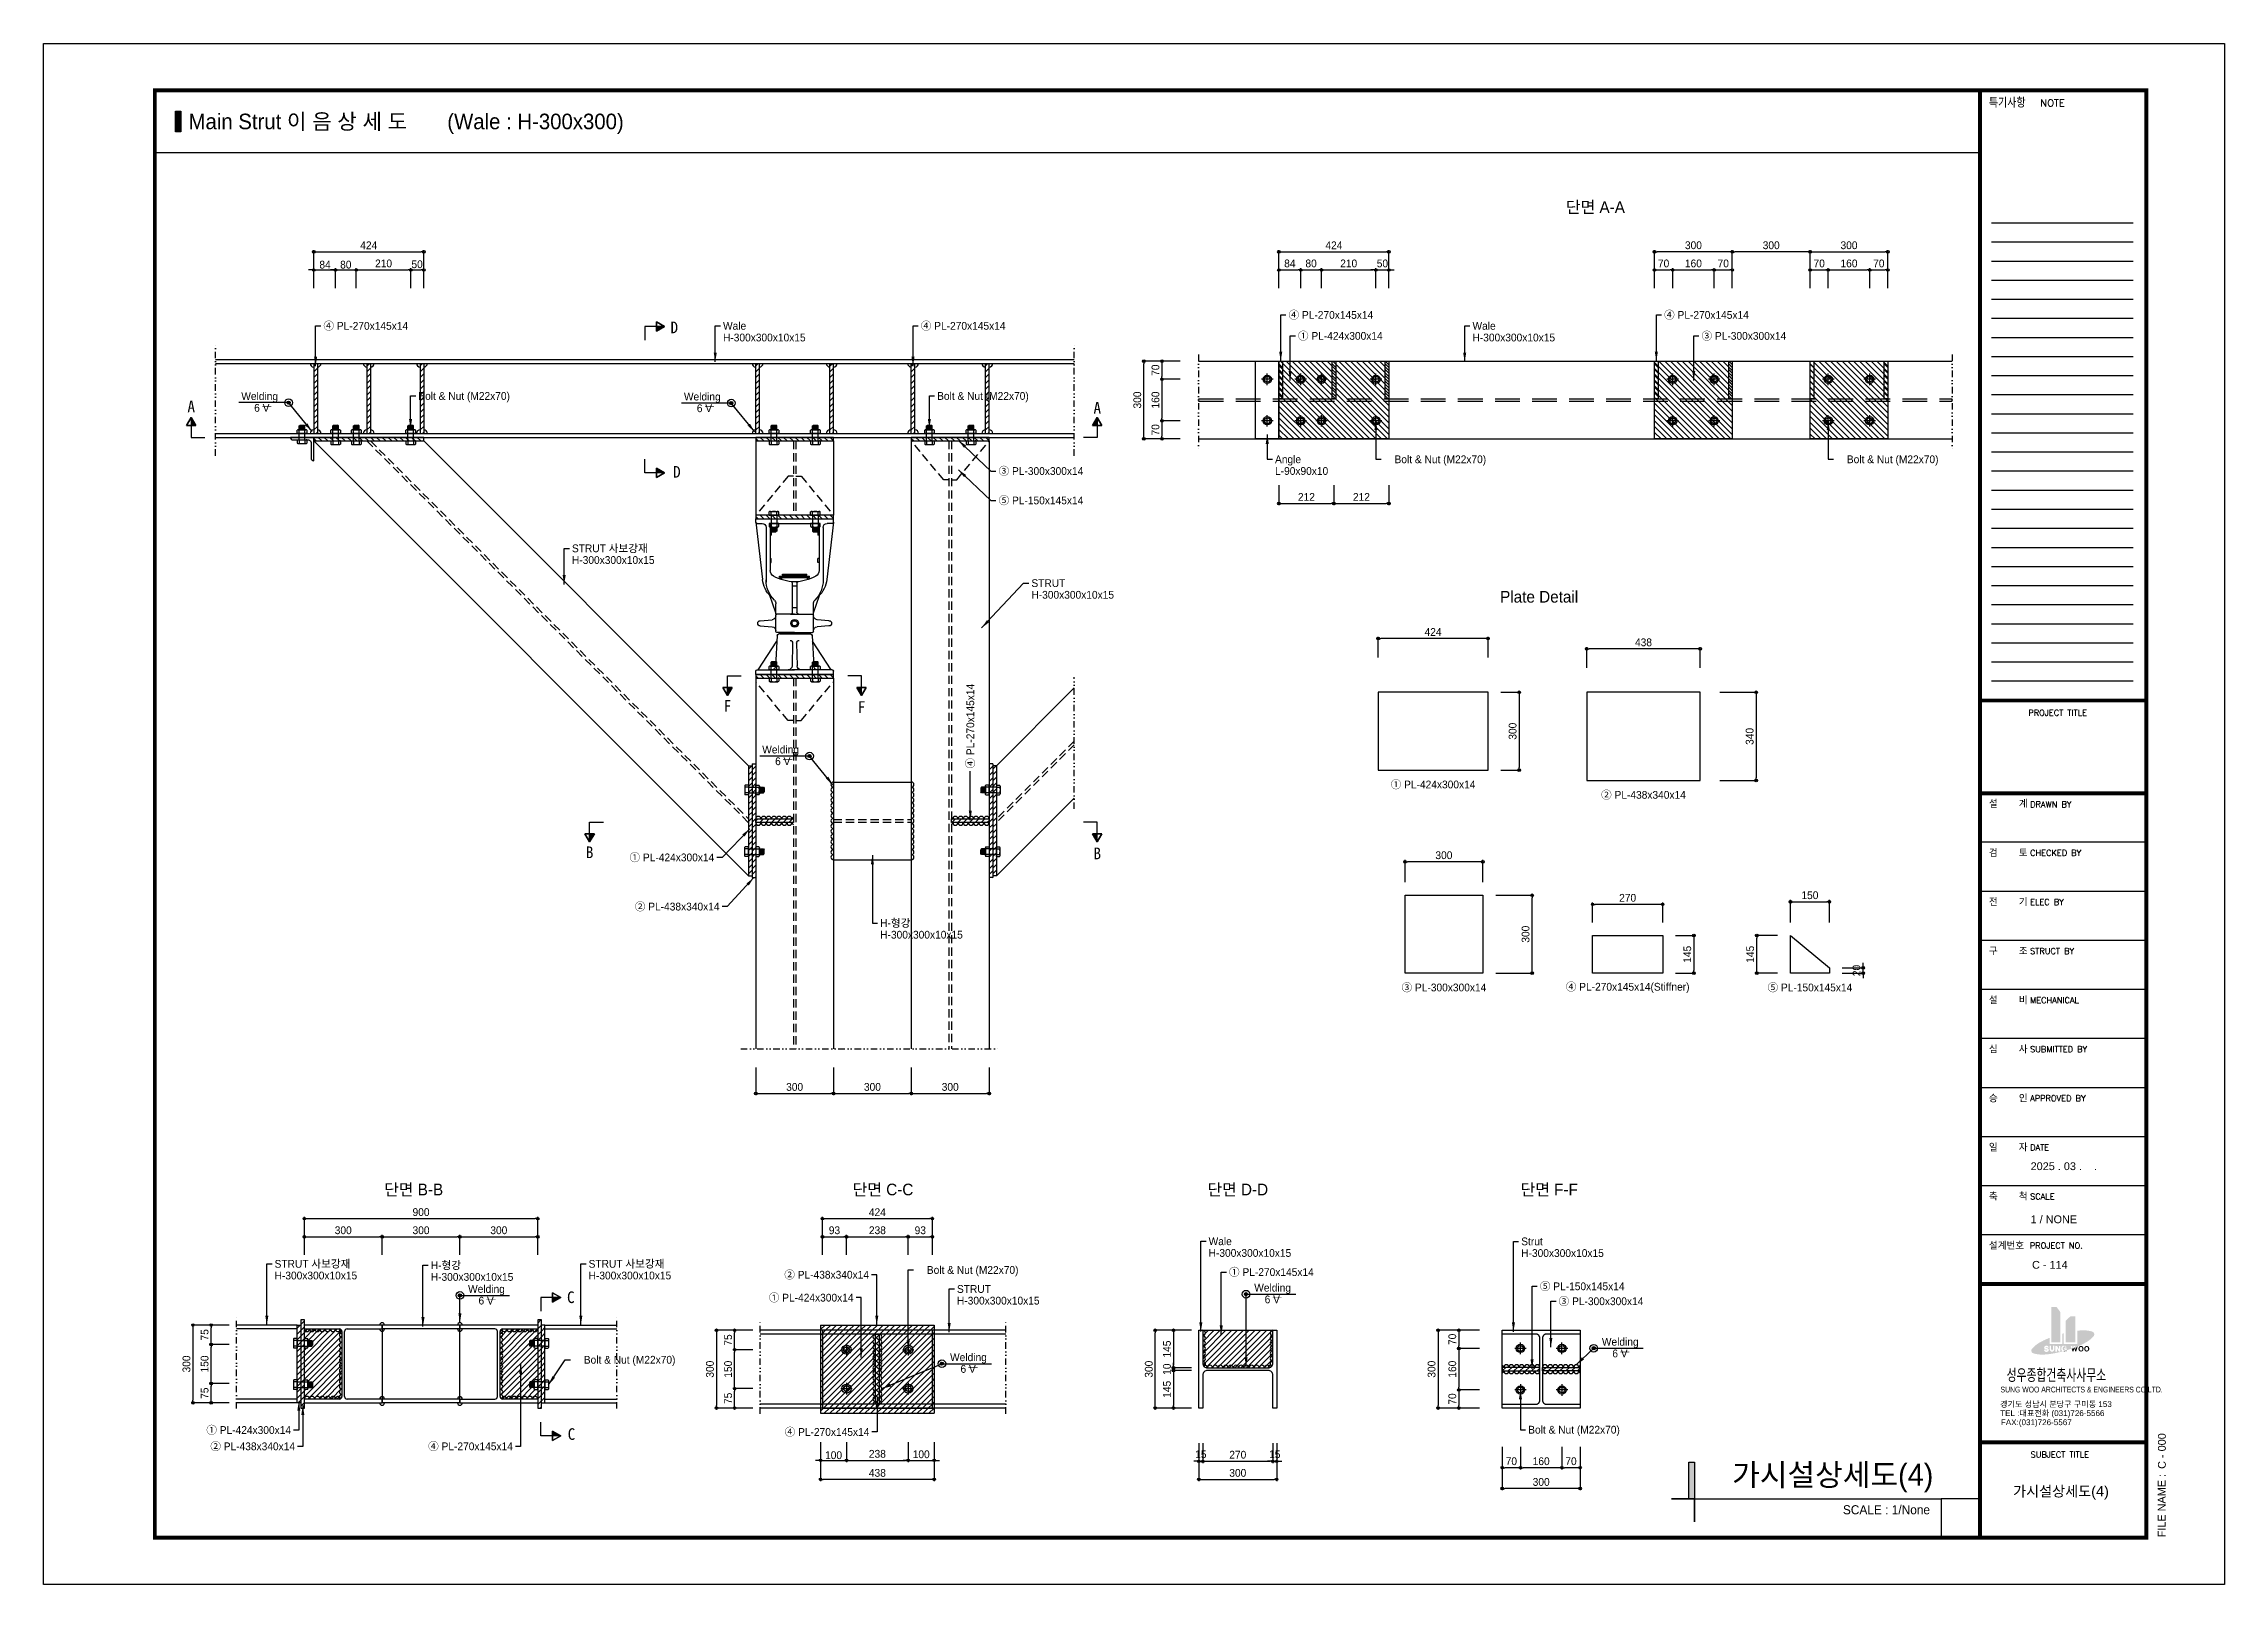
# Model space of a CAD drawing. Header units: millimetres. Extents: x 1073475 to 2890243, y -1340830 to -367733.
# Drawn here: x 2738863 to 2747273, y -373673 to -367733 of the extents above; entities that cross this region are included whole.
import ezdxf
from ezdxf.enums import TextEntityAlignment as Align

# ---------------------------------------------------------------- set-up
doc = ezdxf.new("R2010")
doc.units = ezdxf.units.MM
doc.header["$LTSCALE"] = 50
doc.header["$PDMODE"] = 3
doc.header["$PDSIZE"] = 100
doc.linetypes.add('DIVIDE', pattern=[1.25, 0.5, -0.25, 0, -0.25, 0, -0.25])
doc.linetypes.add('HIDDEN', pattern=[9.525, 6.35, -3.175])
doc.layers.get('Defpoints').update_dxf_attribs({"color": 151})
for name, color, linetype in [('-$$DIM-C', 7, 'Continuous'), ('11', 11, 'Continuous'), ('3', 3, 'Continuous'), ('4', 4, 'Continuous'), ('A-SYM', 7, 'Continuous'), ('C-ANGLE', 1, 'Continuous'), ('C-BN', 1, 'Continuous'), ('C-BN-1', 1, 'Continuous'), ('C-BOLT', 1, 'Continuous'), ('C-CEN-DI', 1, 'DIVIDE'), ('C-DIM', 7, 'Continuous'), ('C-li', 41, 'Continuous'), ('C-PILE', 3, 'Continuous'), ('C-PLATE', 135, 'Continuous'), ('C-PLATE-1', 2, 'Continuous'), ('C-ST-CEN', 1, 'HIDDEN'), ('C-TT', 9, 'Continuous'), ('C-WALE-1', 3, 'Continuous'), ('C-WALE-2', 1, 'Continuous'), ('C-WELDING', 41, 'Continuous'), ('C-단면', 7, 'Continuous'), ('HAT', 8, 'Continuous'), ('STRUT', 3, 'Continuous'), ('TEX', 3, 'Continuous'), ('TEXT', 3, 'Continuous'), ('TEXT1', 7, 'Continuous'), ('TITLE-1', 3, 'Continuous'), ('TITLE-2', 3, 'Continuous'), ('유압JACK', 2, 'Continuous')]:
    doc.layers.add(name, color=color, linetype=linetype)
doc.layers.add('defpoint', color=193, linetype='Continuous', plot=False)
doc.styles.add('RXHG', font='arial.ttf')
doc.styles.add('RXHS', font='SIMPLEX.SHX', dxfattribs={"bigfont": 'WHGTXT.SHX'})
doc.styles.add('굴림', font='')
doc.styles.add('돋움', font='')
doc.styles.get('굴림').set_extended_font_data('DotumChe')
doc.styles.get('돋움').set_extended_font_data('Dotum')
doc.dimstyles.new('SAM-LE-LE-상', dxfattribs={"dimscale": 0.1, "dimtxt": 300, "dimasz": 360, "dimexe": 70, "dimexo": 0, "dimgap": 100, "dimtad": 1, "dimdec": 0, "dimzin": 0, "dimdsep": 46, "dimlunit": 6, "dimtxsty": '돋움', "dimblk": 'NONE', "dimcen": 100, "dimclrd": 8, "dimclre": 8, "dimclrt": 256, "dimadec": 0, "dimazin": 0, "dimtfac": 1, "dimtdec": 0, "dimtix": 1, "dimtmove": 2, "dimatfit": 3, "dimfxl": 70, "dimtolj": 1, "dimtzin": 0, "dimlwd": -1, "dimlwe": -1, "dimarcsym": 0})
doc.dimstyles.new('SAM-상', dxfattribs={"dimscale": 0.1, "dimtxt": 300, "dimasz": 100, "dimexe": 70, "dimexo": 0, "dimgap": 100, "dimtad": 1, "dimdec": 0, "dimzin": 0, "dimdsep": 46, "dimlunit": 6, "dimtxsty": '돋움', "dimblk": 'ORIGIN', "dimcen": 100, "dimclrd": 8, "dimclre": 8, "dimclrt": 1, "dimadec": 0, "dimazin": 0, "dimtfac": 1, "dimtdec": 0, "dimtix": 1, "dimtmove": 2, "dimatfit": 3, "dimfxl": 70, "dimtolj": 1, "dimtzin": 0, "dimlwd": -1, "dimlwe": -1, "dimarcsym": 0})
pattern_1 = [(45, (3189319.837, -1370579.492), (-11.22532015, 11.22532015), [])]
pattern_2 = [(45, (3188999.716, -1370559.492), (-11.22532015, 11.22532015), [])]
pattern_3 = [(45, (3189099.716, -1370559.492), (-11.22532015, 11.22532015), [])]
pattern_4 = [(135, (3192516.654, -1368016.362), (-11.22532015, -11.22532015), [])]
pattern_5 = [(45, (3192596.885, -1368010.197), (-11.22532015, 11.22532015), [])]

msp = doc.modelspace()

# ---------------------------------------------------------------- texts
at = {"layer": 'C-DIM', "color": 1, "style": '돋움'}
for s, p in [('④ PL-270x145x14', (2743663.6, -368779, 0)), ('④ PL-270x145x14', (2745112.1, -368779, 0)), ('④ PL-270x145x14', (2739941.7, -368821.1, 0)), ('Wale', (2741482.8, -368821.1, 0)), ('H-300x300x10x15', (2741482.8, -368866.1, 0)), ('④ PL-270x145x14', (2742245.5, -368821.1, 0)), ('① PL-424x300x14', (2743700, -368859.8, 0)), ('Wale', (2744373.1, -368821.1, 0)), ('H-300x300x10x15', (2744373.1, -368866.1, 0)), ('③ PL-300x300x14', (2745256.3, -368859.8, 0)), ('Welding', (2739625.1, -369092.2, 0)), ('Bolt & Nut (M22x70)', (2740307.8, -369091.4, 0)), ('Welding', (2741332.1, -369093.8, 0)), ('Bolt & Nut (M22x70)', (2742308.5, -369091.4, 0)), ('③ PL-300x300x14', (2742545.5, -369380.9, 0)), ('Angle', (2743611.6, -369335.6, 0)), ('L-90x90x10', (2743611.6, -369380.6, 0)), ('⑤ PL-150x145x14', (2742545.5, -369494.1, 0)), ('STRUT 사보강재', (2740900.2, -369678.9, 0)), ('H-300x300x10x15', (2740900.2, -369723.9, 0)), ('STRUT', (2742672.1, -369813, 0)), ('H-300x300x10x15', (2742672.1, -369858, 0)), ('Welding', (2741634, -370454.7, 0)), ('H-형강', (2742089, -371123.4, 0)), ('H-300x300x10x15', (2742089, -371168.4, 0)), ('Wale', (2743355.5, -372350.3, 0)), ('H-300x300x10x15', (2743355.5, -372395.3, 0)), ('Strut', (2744561, -372350.8, 0)), ('H-300x300x10x15', (2744561, -372395.8, 0)), ('STRUT 사보강재', (2739753.5, -372437.3, 0)), ('H-300x300x10x15', (2739753.5, -372482.3, 0)), ('H-형강', (2740355.7, -372442.7, 0)), ('H-300x300x10x15', (2740355.7, -372487.7, 0)), ('STRUT 사보강재', (2740964.5, -372437.3, 0)), ('H-300x300x10x15', (2740964.5, -372482.3, 0)), ('① PL-270x145x14', (2743434.2, -372469.2, 0)), ('Welding', (2740499.6, -372534.1, 0)), ('STRUT', (2742385, -372534.2, 0)), ('Welding', (2743531.4, -372529.3, 0)), ('⑤ PL-150x145x14', (2744632.8, -372524, 0)), ('③ PL-300x300x14', (2744705.3, -372581.6, 0)), ('H-300x300x10x15', (2742385, -372579.2, 0)), ('Welding', (2744872.1, -372737.8, 0)), ('Welding', (2742358.4, -372797.4, 0)), ('Bolt & Nut (M22x70)', (2744588, -373076.8, 0))]:
    msp.add_text(s, height=30, dxfattribs=at).set_placement(p, align=Align.MIDDLE_LEFT)
for p in [(2739704.3, -369137.2, 0), (2741411.3, -369138.8, 0), (2741713.2, -370499.7, 0), (2743601, -372574.3, 0), (2740569.3, -372579.1, 0), (2744941.8, -372782.8, 0), (2742428.1, -372842.4, 0)]:
    msp.add_text('6 V', height=30, dxfattribs=at).set_placement(p, align=Align.MIDDLE_CENTER)
for s, p in [('Bolt & Nut (M22x70)', (2744425.8, -369335.6, 0)), ('Bolt & Nut (M22x70)', (2746170.2, -369335.6, 0)), ('① PL-424x300x14', (2741449, -370870.4, 0)), ('② PL-438x340x14', (2741469.4, -371060, 0)), ('② PL-438x340x14', (2742045.8, -372479.3, 0)), ('Bolt & Nut (M22x70)', (2742622.2, -372460.9, 0)), ('① PL-424x300x14', (2741986.1, -372567.7, 0)), ('Bolt & Nut (M22x70)', (2741299.3, -372807.1, 0)), ('① PL-424x300x14', (2739816.9, -373078.1, 0)), ('④ PL-270x145x14', (2742047.2, -373085.4, 0)), ('② PL-438x340x14', (2739832.3, -373140.9, 0)), ('④ PL-270x145x14', (2740672.4, -373140.9, 0))]:
    msp.add_text(s, height=30, dxfattribs=at).set_placement(p, align=Align.MIDDLE_RIGHT)
msp.add_text('④ PL-270x145x14', height=30, rotation=90, dxfattribs=at).set_placement((2742436.5, -370527.8, 0), align=Align.MIDDLE_LEFT)
at = {"layer": 'C-DIM', "style": '돋움'}
for s, p in [('① PL-424x300x14', (2744221, -370588.3, 0)), ('② PL-438x340x14', (2745032.5, -370628.3, 0)), ('③ PL-300x300x14', (2744262.9, -371370.9, 0)), ('④ PL-270x145x14(Stiffner)', (2744971.5, -371370.9, 0)), ('⑤ PL-150x145x14', (2745674.3, -371370.9, 0))]:
    msp.add_text(s, height=30, dxfattribs=at).set_placement(p, align=Align.MIDDLE)
at = {"layer": 'C-TT', "style": '돋움'}
for s, p in [('단면 A-A', (2744847.2, -368362.3, 0)), ('Plate Detail', (2744630.2, -369864.6, 0)), ('단면 B-B', (2740289.9, -372149.6, 0)), ('단면 C-C', (2742099.8, -372149.6, 0)), ('단면 D-D', (2743468, -372149.6, 0)), ('단면 F-F', (2744669, -372149.6, 0))]:
    msp.add_text(s, height=45, dxfattribs=at).set_placement(p, align=Align.MIDDLE)
at = {"layer": 'TEXT', "color": 0, "style": '굴림'}
for s, p in [('D', (2741294.8, -368827, 0)), ('A', (2739432, -369131.8, 0)), ('A', (2742926.1, -369136.9, 0)), ('D', (2741304.9, -369383.8, 0)), ('F', (2741500, -370286.4, 0)), ('F', (2742017, -370290.6, 0)), ('B', (2740968.4, -370850.7, 0)), ('B', (2742926.1, -370855, 0)), ('C', (2740895.8, -372566, 0)), ('C', (2740898.4, -373093.5, 0))]:
    msp.add_text(s, height=45, dxfattribs=at).set_placement(p, align=Align.MIDDLE)
at = {"layer": 'TITLE-1', "style": '돋움'}
for s, height, p in [('가시설상세도(4)', 85, (2746150.3, -373250.6)), ('SCALE : 1/None ', 35, (2746150.3, -373385.4))]:
    msp.add_text(s, height=height, dxfattribs=at).set_placement(p, align=Align.MIDDLE_RIGHT)
at = {"layer": 'TITLE-2', "style": '돋움'}
for s, p in [('Main Strut 이 음 상 세 도', (2739421.6, -368033.1)), ('(Wale : H-300x300)', (2740419.4, -368033.1))]:
    msp.add_text(s, height=60, dxfattribs=at).set_placement(p, align=Align.MIDDLE_LEFT)

# ---------------------------------------------------------------- blocks, each defined once
blk = doc.blocks.new('dbox')
at = {"layer": 'HAT'}
h = blk.add_hatch(color=11, dxfattribs=at)
h.paths.add_polyline_path([(77433, 9338), (77433, 10691), (77634, 10691), (77772, 10499), (77772, 9338)])
h.paths.add_polyline_path([(78357, 10329), (78357, 9338), (77980, 9338), (77980, 10162), (78156, 10329)])
h = blk.add_hatch(color=11, dxfattribs=at)
edge = h.paths.add_edge_path()
edge.add_line((78389, 9153), (78400, 9195))
edge.add_line((78400, 9195), (78457, 9195))
edge.add_line((78457, 9195), (78452, 9178))
edge.add_ellipse((77492, 11535), major_axis=(0, 2545), ratio=1, start_angle=202.14575, end_angle=210.59706)
edge.add_ellipse((78218, 10308), major_axis=(0, 1119), ratio=1, start_angle=210.59601, end_angle=228.2714)
edge.add_ellipse((78968, 9639), major_axis=(0, 114), ratio=1, start_angle=228.27786, end_angle=285.87038)
edge.add_ellipse((78968, 9639), major_axis=(0, 114), ratio=1, start_angle=-74.13617, end_angle=-16.54365)
edge.add_ellipse((78682, 8675), major_axis=(0, 1119), ratio=1, start_angle=-16.53888, end_angle=1.1365)
edge.add_ellipse((78710, 7250), major_axis=(0, 2545), ratio=1, start_angle=1.13205, end_angle=6.30579)
edge.add_line((78431, 9779), (78431, 9265))
edge.add_line((78431, 9265), (77906, 9265))
edge.add_line((77906, 9265), (77906, 9679))
edge.add_ellipse((79084, 5053), major_axis=(-53, 4773), ratio=1, start_angle=13.63978, end_angle=14.40005)
edge.add_line((77845, 9663), (77845, 9265))
edge.add_line((77845, 9265), (77360, 9265))
edge.add_line((77360, 9265), (77360, 9504))
edge.add_ellipse((79084, 5053), major_axis=(-54, 4773), ratio=1, start_angle=20.5246, end_angle=21.42921)
edge.add_ellipse((78246, 7118), major_axis=(1, 2545), ratio=1, start_angle=22.09966, end_angle=30.61589)
edge.add_ellipse((77521, 8345), major_axis=(0, 1119), ratio=1, start_angle=30.59612, end_angle=48.27151)
edge.add_ellipse((76770, 9014), major_axis=(0, 114), ratio=1, start_angle=48.27498, end_angle=105.86751)
edge.add_ellipse((76770, 9014), major_axis=(0, 114), ratio=1, start_angle=105.85778, end_angle=163.4503)
edge.add_ellipse((77057, 9978), major_axis=(0, 1119), ratio=1, start_angle=163.45499, end_angle=181.13038)
edge.add_ellipse((77028, 11403), major_axis=(0, 2545), ratio=1, start_angle=181.13636, end_angle=189.65259)
edge.add_ellipse((76655, 13600), major_axis=(1, 4773), ratio=1, start_angle=189.65565, end_angle=194.72387)
edge.add_ellipse((77757, 8815), major_axis=(0, 201), ratio=1, start_angle=-33.1522, end_angle=-28.66311)
edge.add_ellipse((77876, 9033), major_axis=(0, 46.8), ratio=1, start_angle=127.97322, end_angle=151.12117, ccw=False)
edge.add_ellipse((-198308, -206946), major_axis=(272663, 220334), ratio=0.9999999, start_angle=-0.91538, end_angle=-0.91145)
edge.add_ellipse((77863, 9053), major_axis=(0, 49), ratio=1, start_angle=104.03629, end_angle=128.0489, ccw=False)
edge.add_ellipse((77668, 9004), major_axis=(0, 153), ratio=1, start_angle=-76.08998, end_angle=-70.28749)
edge.add_ellipse((77873, 9078), major_axis=(0, 65.1), ratio=1, start_angle=89.33612, end_angle=109.77975, ccw=False)
edge.add_ellipse((77638, 9080), major_axis=(0, 170), ratio=1, start_angle=269.39254, end_angle=274.55697)
edge.add_ellipse((77867, 9099), major_axis=(0, 60.4), ratio=1, start_angle=75.19941, end_angle=94.52888, ccw=False)
edge.add_ellipse((77687, 9146), major_axis=(0, 126), ratio=1, start_angle=255.38151, end_angle=261.38389)
edge.add_ellipse((77871, 9118), major_axis=(0, 59.9), ratio=1, start_angle=424.09302, end_angle=441.18441, ccw=False)
edge.add_ellipse((78586, 8771), major_axis=(12, 855), ratio=1, start_angle=423.73232, end_angle=424.89882, ccw=False)
edge.add_ellipse((77873, 9135), major_axis=(-0.1, 54.6), ratio=1, start_angle=405.77633, end_angle=422.85172, ccw=False)
edge.add_ellipse((77243, 9746), major_axis=(21, 823), ratio=1, start_angle=227.3729, end_angle=228.31467)
edge.add_ellipse((77879, 9149), major_axis=(-0.1, 48.7), ratio=1, start_angle=391.37895, end_angle=406.71584, ccw=False)
edge.add_ellipse((80059, 5590), major_axis=(871, 4132), ratio=1, start_angle=403.17743, end_angle=403.38991, ccw=False)
edge.add_ellipse((77890, 9161), major_axis=(0.2, 45), ratio=1, start_angle=377.16985, end_angle=391.5723, ccw=False)
edge.add_ellipse((77923, 9052), major_axis=(0, 159), ratio=1, start_angle=360.49314, end_angle=376.84703, ccw=False)
edge.add_ellipse((77922, 9120), major_axis=(0, 90.2), ratio=1, start_angle=273.76468, end_angle=360.51507, ccw=False)
edge.add_line((78012, 9126), (77963, 9126))
edge.add_ellipse((78018, 9158), major_axis=(0, 63.9), ratio=1, start_angle=102.41382, end_angle=119.80768, ccw=False)
edge.add_ellipse((77951, 9143), major_axis=(-3.78, 3.78), ratio=1, start_angle=237.40671, end_angle=277.46827)
edge.add_ellipse((78051, 9274), major_axis=(-1, 160), ratio=1, start_angle=135.44574, end_angle=142.1938, ccw=False)
edge.add_ellipse((77937, 9157), major_axis=(-2.8, 2.8), ratio=1, start_angle=-89.27979, end_angle=-50.76183)
edge.add_ellipse((77917, 8964), major_axis=(0, 198), ratio=1, start_angle=-5.75604, end_angle=4.1965)
edge.add_ellipse((77905, 9138), major_axis=(0, 23.5), ratio=1, start_angle=4.16397, end_angle=54.24834)
edge.add_ellipse((78033, 9045), major_axis=(0, 182), ratio=1, start_angle=54.34106, end_angle=64.37171)
edge.add_ellipse((77916, 9102), major_axis=(0.1, 51.8), ratio=1, start_angle=64.36733, end_angle=86.88615)
edge.add_ellipse((77997, 9097), major_axis=(0, 133), ratio=1, start_angle=86.82838, end_angle=111.31775)
edge.add_ellipse((77916, 9065), major_axis=(0, 46), ratio=1, start_angle=111.28668, end_angle=179.01186)
edge.add_ellipse((77916, 9070), major_axis=(0, 50.3), ratio=1, start_angle=179.04766, end_angle=257.49529)
edge.add_line((77965, 9059), (77912, 9059))
edge.add_line((77912, 9059), (77912, 9106))
edge.add_line((77912, 9106), (78016, 9106))
edge.add_line((78016, 9106), (78016, 9025))
edge.add_ellipse((76569, 13866), major_axis=(-11, 5052), ratio=1, start_angle=196.51434, end_angle=198.75655)
edge.add_line((78204, 9085), (78172, 9195))
edge.add_line((78172, 9195), (78229, 9195))
edge.add_line((78229, 9195), (78254, 9103))
edge.add_ellipse((76655, 13600), major_axis=(-56, 4773), ratio=1, start_angle=198.905, end_angle=199.07854)
edge.add_line((78267, 9108), (78284, 9195))
edge.add_line((78284, 9195), (78342, 9195))
edge.add_line((78342, 9195), (78354, 9140))
edge.add_ellipse((76655, 13600), major_axis=(-90, 4772), ratio=1, start_angle=199.77228, end_angle=200.219)
h.paths.add_polyline_path([(77775, 9195), (77717, 9195), (77717, 9075), (77642, 9195), (77587, 9195), (77587, 8972), (77643, 8972), (77643, 9098), (77720, 8972), (77775, 8972)], flags=16)
edge = h.paths.add_edge_path(flags=16)
edge.add_line((77487, 9202), (77487, 9053))
edge.add_ellipse((77453, 9053), major_axis=(0, 33.6), ratio=1, start_angle=179.63205, end_angle=270.23961, ccw=False)
edge.add_ellipse((77453, 9053), major_axis=(0, 33.6), ratio=1, start_angle=89.65399, end_angle=180.26156, ccw=False)
edge.add_line((77419, 9053), (77419, 9202))
edge.add_line((77419, 9202), (77365, 9202))
edge.add_line((77365, 9202), (77365, 9047))
edge.add_ellipse((77439, 9049), major_axis=(0, 73.9), ratio=1, start_angle=91.62143, end_angle=151.65612)
edge.add_ellipse((77453, 9080), major_axis=(0, 108), ratio=1, start_angle=153.13176, end_angle=180.07033)
edge.add_ellipse((77453, 9080), major_axis=(0, 108), ratio=1, start_angle=179.97343, end_angle=206.91201)
edge.add_ellipse((77467, 9049), major_axis=(0, 73.7), ratio=1, start_angle=208.41656, end_angle=268.45125)
edge.add_line((77541, 9047), (77541, 9202))
edge.add_line((77541, 9202), (77487, 9202))
edge = h.paths.add_edge_path(flags=16)
edge.add_line((77279, 9104), (77218, 9119))
edge.add_ellipse((77223, 9134), major_axis=(0, 15.5), ratio=1, start_angle=20.86241, end_angle=163.74287, ccw=False)
edge.add_ellipse((77239, 9103), major_axis=(0, 49.9), ratio=1, start_angle=340.66039, end_angle=385.41453, ccw=False)
edge.add_ellipse((77246, 9126), major_axis=(0, 25.8), ratio=1, start_angle=255.14866, end_angle=339.5497, ccw=False)
edge.add_line((77271, 9120), (77326, 9120))
edge.add_ellipse((77250, 9124), major_axis=(0, 75.8), ratio=1, start_angle=266.55555, end_angle=353.45548)
edge.add_ellipse((77237, 9076), major_axis=(0, 126), ratio=1, start_angle=-10.00388, end_angle=18.56131)
edge.add_ellipse((77217, 9130), major_axis=(0, 67.6), ratio=1, start_angle=17.08716, end_angle=163.24438)
edge.add_line((77197, 9066), (77262, 9050))
edge.add_ellipse((77259, 9035), major_axis=(0, 15.9), ratio=1, start_angle=218.24348, end_angle=346.16871, ccw=False)
edge.add_ellipse((77238, 9068), major_axis=(0, 54.8), ratio=1, start_angle=165.503, end_angle=213.59299, ccw=False)
edge.add_ellipse((77228, 9041), major_axis=(0, 26.2), ratio=1, start_angle=74.99155, end_angle=171.41272, ccw=False)
edge.add_line((77203, 9048), (77146, 9048))
edge.add_ellipse((77226, 9045), major_axis=(0, 80.6), ratio=1, start_angle=88.40662, end_angle=171.85525)
edge.add_ellipse((77237, 9061), major_axis=(0, 97.8), ratio=1, start_angle=166.80632, end_angle=184.41011)
edge.add_ellipse((77246, 9060), major_axis=(0, 96.2), ratio=1, start_angle=179.64839, end_angle=218.73001)
edge.add_ellipse((77262, 9040), major_axis=(0, 70.5), ratio=1, start_angle=218.10449, end_angle=286.34765)
edge.add_ellipse((77268, 9040), major_axis=(0, 64.6), ratio=1, start_angle=-72.251, end_angle=-9.24795)
h = blk.add_hatch(color=11, dxfattribs=at)
edge = h.paths.add_edge_path()
edge.add_line((78008, 9023), (77879, 8986))
edge.add_ellipse((77911, 9057), major_axis=(0, 77.8), ratio=1, start_angle=155.03594, end_angle=230.62664)
edge.add_line((77972, 9008), (77982, 8984))
edge.add_line((77982, 8984), (78008, 8984))
edge.add_line((78008, 8984), (78008, 9023))
h = blk.add_hatch(color=11, dxfattribs=at)
h.paths.add_polyline_path([(78443, 9175), (78397, 9156), (78367, 9042), (78347, 9137), (78276, 9111), (78262, 9042), (78247, 9100), (78211, 9088), (78243, 8979), (78282, 8979), (78314, 9120), (78347, 8979), (78386, 8979)])
edge = h.paths.add_edge_path()
edge.add_ellipse((78571, 9096), major_axis=(0, 95.8), ratio=1, start_angle=-76.32675, end_angle=77.65075)
edge.add_ellipse((78604, 9083), major_axis=(0, 131), ratio=1, start_angle=75.19386, end_angle=89.61155)
edge.add_ellipse((78604, 9084), major_axis=(0, 131), ratio=1, start_angle=90.39035, end_angle=104.80803)
edge.add_ellipse((78571, 9072), major_axis=(0, 95.8), ratio=1, start_angle=102.35608, end_angle=256.33358)
edge.add_ellipse((78529, 9083), major_axis=(0, 139), ratio=1, start_angle=255.68401, end_angle=270.10169)
edge.add_ellipse((78529, 9084), major_axis=(0, 139), ratio=1, start_angle=269.89823, end_angle=284.31591)
edge = h.paths.add_edge_path(flags=16)
edge.add_ellipse((78524, 9084), major_axis=(0, 101), ratio=1, start_angle=269.91321, end_angle=296.85725)
edge.add_ellipse((78571, 9108), major_axis=(0, 47.9), ratio=1, start_angle=-63.63485, end_angle=66.48331)
edge.add_ellipse((78612, 9083), major_axis=(0, 96), ratio=1, start_angle=62.50271, end_angle=89.44675)
edge.add_ellipse((78612, 9085), major_axis=(0, 96), ratio=1, start_angle=90.55324, end_angle=117.49729)
edge.add_ellipse((78571, 9059), major_axis=(0, 47.9), ratio=1, start_angle=113.5185, end_angle=243.63665)
edge.add_ellipse((78524, 9083), major_axis=(0, 101), ratio=1, start_angle=243.13124, end_angle=270.07528)
edge = h.paths.add_edge_path()
edge.add_ellipse((78792, 9096), major_axis=(0, 95.8), ratio=1, start_angle=-76.32673, end_angle=77.65076)
edge.add_ellipse((78825, 9083), major_axis=(0, 131), ratio=1, start_angle=75.18482, end_angle=89.6025)
edge.add_ellipse((78825, 9084), major_axis=(0, 131), ratio=1, start_angle=90.372, end_angle=104.78969)
edge.add_ellipse((78792, 9072), major_axis=(0, 95.8), ratio=1, start_angle=102.35607, end_angle=256.33357)
edge.add_ellipse((78750, 9083), major_axis=(0, 139), ratio=1, start_angle=255.65083, end_angle=270.06851)
edge.add_ellipse((78750, 9084), major_axis=(0, 139), ratio=1, start_angle=269.93139, end_angle=284.34907)
edge = h.paths.add_edge_path(flags=16)
edge.add_ellipse((78746, 9084), major_axis=(0, 101), ratio=1, start_angle=269.93501, end_angle=296.87905)
edge.add_ellipse((78792, 9108), major_axis=(0, 47.9), ratio=1, start_angle=-63.6271, end_angle=66.49105)
edge.add_ellipse((78834, 9083), major_axis=(0, 96), ratio=1, start_angle=62.50369, end_angle=89.44773)
edge.add_ellipse((78834, 9085), major_axis=(0, 96), ratio=1, start_angle=90.55228, end_angle=117.49632)
edge.add_ellipse((78792, 9059), major_axis=(0, 47.9), ratio=1, start_angle=113.51075, end_angle=243.62891)
edge.add_ellipse((78746, 9083), major_axis=(0, 101), ratio=1, start_angle=243.13351, end_angle=270.07756)
at = {"layer": '11'}
for p, q in [((4288, 57600), (81088, 57600)), ((4288, 1800), (4288, 57600)), ((81088, 57600), (81088, 1800)), ((81088, 1800), (4288, 1800))]:
    blk.add_line(p, q, dxfattribs=at)
at = {"layer": '11', "const_width": 150}
blk.add_lwpolyline([(81088, 1800), (4288, 1800), (4288, 57600), (81088, 57600)], close=True, dxfattribs=at)
for points in [[(74675, 57600), (74675, 1800)], [(81088, 34076), (74675, 34076)], [(81088, 30501), (74675, 30501)], [(81088, 11577), (74675, 11577)], [(81088, 5480), (74675, 5480)]]:
    blk.add_lwpolyline(points, dxfattribs=at)
at = {"layer": '3'}
for p, q in [((81088, 28609), (74675, 28609)), ((81088, 26717), (74675, 26717)), ((81088, 24824), (74675, 24824)), ((81088, 22932), (74675, 22932)), ((81088, 21039), (74675, 21039)), ((81088, 19147), (74675, 19147)), ((81088, 17255), (74675, 17255)), ((81088, 15362), (74675, 15362)), ((81088, 13470), (74675, 13470))]:
    blk.add_line(p, q, dxfattribs=at)
at = {"layer": '4'}
for p, q in [((80586, 52479), (75119, 52479)), ((80586, 51743), (75119, 51743)), ((80586, 51007), (75119, 51007)), ((80586, 50271), (75119, 50271)), ((80586, 49536), (75119, 49536)), ((80586, 48800), (75119, 48800)), ((80586, 48064), (75119, 48064)), ((80586, 47328), (75119, 47328)), ((80586, 46592), (75119, 46592)), ((80586, 45856), (75119, 45856)), ((80586, 45120), (75119, 45120)), ((80586, 44384), (75119, 44384)), ((80586, 43648), (75119, 43648)), ((80586, 42912), (75119, 42912)), ((80586, 42176), (75119, 42176)), ((80586, 41440), (75119, 41440)), ((80586, 40704), (75119, 40704)), ((80586, 39968), (75119, 39968)), ((80586, 39232), (75119, 39232)), ((80586, 38497), (75119, 38497)), ((80586, 37761), (75119, 37761)), ((80586, 37025), (75119, 37025)), ((80586, 36289), (75119, 36289)), ((80586, 35553), (75119, 35553)), ((80586, 34817), (75119, 34817))]:
    blk.add_line(p, q, dxfattribs=at)
at = {"layer": 'TEXT', "color": 7}
for p, q in [((0, 59400), (84100, 59400)), ((0, 0), (0, 59400)), ((84100, 59400), (84100, 0)), ((84100, 0), (0, 0))]:
    blk.add_line(p, q, dxfattribs=at)
at = {"layer": 'TEX', "color": 7, "linetype": 'Continuous', "style": 'RXHG', "width": 1}
blk.add_text('FILE NAME : ', height=300, rotation=90, dxfattribs=at).set_placement((81831, 1813))
at = {"layer": 'TEX', "color": 6, "linetype": 'Continuous', "style": 'RXHG', "width": 1}
for tag, p in [('일자', (76628, 15972)), ('축척', (76628, 13925)), ('설계번호', (76684, 12170))]:
    blk.add_attdef(tag, p, '', height=300, dxfattribs=at)
at = {"layer": 'TEX', "color": 7, "linetype": 'Continuous', "style": 'RXHG', "width": 1}
blk.add_attdef('파일명', (81840, 4453), '', height=300, rotation=90, dxfattribs=at)
at = {"layer": 'TEX', "linetype": 'Continuous', "style": 'RXHG', "width": 1}
for tag, p in [('도면명-1', (77799, 3389)), ('도면명-2', (77799, 2662))]:
    blk.add_attdef(tag, text='', height=400, dxfattribs=at).set_placement(p, align=Align.CENTER)
at = {"layer": 'TEXT1'}
for s, height, style, width, p in [('특기사항', 334.3, 'RXHS', 1, (75018, 56940)), ('NOTE', 278.6, 'RXHS', 1, (77005, 56974)), ('PROJECT TITLE', 231.29, 'RXHS', 1, (76539, 33488)), ('설    계', 273.3, 'RXHS', 1, (75018, 29943)), ('DRAWN BY', 231.3, 'RXHS', 1, (76609, 29956)), ('검    토', 273.3, 'RXHS', 1, (75018, 28050)), ('CHECKED BY', 231.3, 'RXHS', 1, (76609, 28085)), ('전    기', 273.3, 'RXHS', 1, (75018, 26158)), ('ELEC BY', 231.3, 'RXHS', 1, (76609, 26192)), ('구    조', 273.3, 'RXHS', 1, (75018, 24266)), ('STRUCT BY', 231.3, 'RXHS', 1, (76609, 24300)), ('설    비', 273.3, 'RXHS', 1, (75018, 22373)), ('MECHANICAL', 231.3, 'RXHS', 1, (76609, 22407)), ('심    사', 273.3, 'RXHS', 1, (75018, 20481)), ('SUBMITTED BY', 231.29, 'RXHS', 1, (76609, 20515)), ('승    인', 273.3, 'RXHS', 1, (75018, 18588)), ('APPROVED BY', 231.29, 'RXHS', 1, (76609, 18623)), ('일    자', 273.3, 'RXHS', 1, (75018, 16696)), ('DATE', 231.3, 'RXHS', 1, (76609, 16730)), ('축    척', 273.3, 'RXHS', 1, (75018, 14804)), ('SCALE', 231.3, 'RXHS', 1, (76609, 14838)), ('설계번호', 273.3, 'RXHS', 1, (75018, 12911)), ('PROJECT NO.', 231.29, 'RXHS', 1, (76598, 12945)), ('성우종합건축사사무소', 450, 'RXHG', 0.68, (75702, 7851)), ('SUBJECT TITLE', 231.29, 'RXHS', 1, (76628, 4888))]:
    blk.add_text(s, height=height, dxfattribs=dict(at, style=style, width=width)).set_placement(p)
at = {"layer": 'TEXT1', "color": 4, "style": 'RXHG'}
for s, width, p in [('SUNG WOO ARCHITECTS & ENGINEERS CO.LTD.', 0.68, (75467, 7400)), ('TEL :대표전화 (031)726-5566', 1, (75454, 6489)), ('경기도 성남시 분당구 구미동 153', 1, (75450, 6838)), ('FAX:(031)726-5567', 1, (75481, 6139))]:
    blk.add_text(s, height=222.88, dxfattribs=dict(at, width=width)).set_placement(p)
blk = doc.blocks.new('_Origin')
at = {"color": 0, "linetype": 'ByBlock', "lineweight": -2}
blk.add_line((0, 0), (-1, 0), dxfattribs=at)
blk.add_circle((0, 0), 0.5, dxfattribs=at)
blk = doc.blocks.new('*D593')
at = {"layer": '-$$DIM-C', "color": 8, "transparency": 16777216}
for p, q in [((2741859.1, -373198.4), (2741859.1, -373275.4)), ((2742297.1, -373198.4), (2742297.1, -373275.4)), ((2742287.1, -373268.4), (2741869.1, -373268.4))]:
    blk.add_line(p, q, dxfattribs=at)
at = {"layer": 'Defpoints', "color": 0, "transparency": 16777216}
for p in [(2741859.1, -373198.4), (2742297.1, -373198.4), (2741859.1, -373268.4)]:
    blk.add_point(p, dxfattribs=at)
at = {"layer": '-$$DIM-C', "color": 8, "transparency": 16777216, "xscale": 10, "yscale": 10, "zscale": 10, "rotation": 180}
blk.add_blockref('_Origin', (2741859.1, -373268.4), dxfattribs=at)
at = {"layer": '-$$DIM-C', "color": 8, "transparency": 16777216, "xscale": 10, "yscale": 10, "zscale": 10}
blk.add_blockref('_Origin', (2742297.1, -373268.4), dxfattribs=at)
at = {"layer": '-$$DIM-C', "color": 1, "transparency": 16777216, "insert": (2742078.1, -373243.4), "char_height": 30, "attachment_point": 5, "style": '돋움'}
blk.add_mtext('\\A1;438', dxfattribs=at)
blk = doc.blocks.new('*D594')
at = {"layer": '-$$DIM-C', "color": 8, "transparency": 16777216}
for p, q in [((2744009, -370099.9), (2744009, -370019.4)), ((2744423, -370026.4), (2744019, -370026.4)), ((2744433, -370099.9), (2744433, -370019.4))]:
    blk.add_line(p, q, dxfattribs=at)
at = {"layer": 'Defpoints', "color": 0, "transparency": 16777216}
for p in [(2744009, -370026.4), (2744009, -370099.9), (2744433, -370099.9)]:
    blk.add_point(p, dxfattribs=at)
at = {"layer": '-$$DIM-C', "color": 8, "transparency": 16777216, "xscale": 10, "yscale": 10, "zscale": 10, "rotation": 180}
blk.add_blockref('_Origin', (2744009, -370026.4), dxfattribs=at)
at = {"layer": '-$$DIM-C', "color": 8, "transparency": 16777216, "xscale": 10, "yscale": 10, "zscale": 10}
blk.add_blockref('_Origin', (2744433, -370026.4), dxfattribs=at)
at = {"layer": '-$$DIM-C', "color": 1, "transparency": 16777216, "insert": (2744221, -370001.4), "char_height": 30, "attachment_point": 5, "style": '돋움'}
blk.add_mtext('\\A1;424', dxfattribs=at)
blk = doc.blocks.new('*D595')
at = {"layer": '-$$DIM-C', "color": 8, "transparency": 16777216}
for p, q in [((2744813.5, -370139.9), (2744813.5, -370059.4)), ((2745241.5, -370066.4), (2744823.5, -370066.4)), ((2745251.5, -370139.9), (2745251.5, -370059.4))]:
    blk.add_line(p, q, dxfattribs=at)
at = {"layer": 'Defpoints', "color": 0, "transparency": 16777216}
for p in [(2744813.5, -370066.4), (2744813.5, -370139.9), (2745251.5, -370139.9)]:
    blk.add_point(p, dxfattribs=at)
at = {"layer": '-$$DIM-C', "color": 8, "transparency": 16777216, "xscale": 10, "yscale": 10, "zscale": 10, "rotation": 180}
blk.add_blockref('_Origin', (2744813.5, -370066.4), dxfattribs=at)
at = {"layer": '-$$DIM-C', "color": 8, "transparency": 16777216, "xscale": 10, "yscale": 10, "zscale": 10}
blk.add_blockref('_Origin', (2745251.5, -370066.4), dxfattribs=at)
at = {"layer": '-$$DIM-C', "color": 1, "transparency": 16777216, "insert": (2745032.5, -370041.4), "char_height": 30, "attachment_point": 5, "style": '돋움'}
blk.add_mtext('\\A1;438', dxfattribs=at)
blk = doc.blocks.new('*D596')
at = {"layer": '-$$DIM-C', "color": 8, "transparency": 16777216}
for p, q in [((2744483, -370233.8), (2744560, -370233.8)), ((2744553, -370243.8), (2744553, -370523.8)), ((2744483, -370533.8), (2744560, -370533.8))]:
    blk.add_line(p, q, dxfattribs=at)
at = {"layer": 'Defpoints', "color": 0, "transparency": 16777216}
for p in [(2744483, -370233.8), (2744483, -370533.8), (2744553, -370533.8)]:
    blk.add_point(p, dxfattribs=at)
at = {"layer": '-$$DIM-C', "color": 8, "transparency": 16777216, "xscale": 10, "yscale": 10, "zscale": 10}
for p, rotation in [((2744553, -370233.8), 90), ((2744553, -370533.8), 270)]:
    blk.add_blockref('_Origin', p, dxfattribs=dict(at, rotation=rotation))
at = {"layer": '-$$DIM-C', "color": 1, "transparency": 16777216, "insert": (2744528, -370383.8), "char_height": 30, "attachment_point": 5, "rotation": 90, "style": '돋움'}
blk.add_mtext('\\A1;300', dxfattribs=at)
blk = doc.blocks.new('*D597')
at = {"layer": '-$$DIM-C', "color": 8, "transparency": 16777216}
for p, q in [((2741527.6, -372693.4), (2741450.6, -372693.4)), ((2741457.6, -372703.4), (2741457.6, -372983.4)), ((2741527.6, -372993.4), (2741450.6, -372993.4))]:
    blk.add_line(p, q, dxfattribs=at)
at = {"layer": 'Defpoints', "color": 0, "transparency": 16777216}
for p in [(2741527.6, -372693.4), (2741457.6, -372993.4), (2741527.6, -372993.4)]:
    blk.add_point(p, dxfattribs=at)
at = {"layer": '-$$DIM-C', "color": 8, "transparency": 16777216, "xscale": 10, "yscale": 10, "zscale": 10}
for p, rotation in [((2741457.6, -372693.4), 90), ((2741457.6, -372993.4), 270)]:
    blk.add_blockref('_Origin', p, dxfattribs=dict(at, rotation=rotation))
at = {"layer": '-$$DIM-C', "color": 1, "transparency": 16777216, "insert": (2741432.5, -372843.4), "char_height": 30, "attachment_point": 5, "rotation": 90, "style": '돋움'}
blk.add_mtext('\\A1;300', dxfattribs=at)
blk = doc.blocks.new('*D598')
at = {"layer": '-$$DIM-C', "color": 8, "transparency": 16777216}
for p, q in [((2745327.1, -370233.8), (2745474.1, -370233.8)), ((2745467.1, -370243.8), (2745467.1, -370563.8)), ((2745327.1, -370573.8), (2745474.1, -370573.8))]:
    blk.add_line(p, q, dxfattribs=at)
at = {"layer": 'Defpoints', "color": 0, "transparency": 16777216}
for p in [(2745327.1, -370233.8), (2745327.1, -370573.8), (2745467.1, -370573.8)]:
    blk.add_point(p, dxfattribs=at)
at = {"layer": '-$$DIM-C', "color": 8, "transparency": 16777216, "xscale": 10, "yscale": 10, "zscale": 10}
for p, rotation in [((2745467.1, -370233.8), 90), ((2745467.1, -370573.8), 270)]:
    blk.add_blockref('_Origin', p, dxfattribs=dict(at, rotation=rotation))
at = {"layer": '-$$DIM-C', "color": 1, "transparency": 16777216, "insert": (2745442.1, -370403.8), "char_height": 30, "attachment_point": 5, "rotation": 90, "style": '돋움'}
blk.add_mtext('\\A1;340', dxfattribs=at)
blk = doc.blocks.new('*D599')
at = {"layer": '-$$DIM-C', "color": 8, "transparency": 16777216}
for p, q in [((2742209, -371680.4), (2742209, -371787.4)), ((2742509, -371680.4), (2742509, -371787.4)), ((2742219, -371780.4), (2742499, -371780.4))]:
    blk.add_line(p, q, dxfattribs=at)
at = {"layer": 'Defpoints', "color": 0, "transparency": 16777216}
for p in [(2742209, -371680.4), (2742509, -371680.4), (2742509, -371780.4)]:
    blk.add_point(p, dxfattribs=at)
at = {"layer": '-$$DIM-C', "color": 8, "transparency": 16777216, "xscale": 10, "yscale": 10, "zscale": 10, "rotation": 180}
blk.add_blockref('_Origin', (2742209, -371780.4), dxfattribs=at)
at = {"layer": '-$$DIM-C', "color": 8, "transparency": 16777216, "xscale": 10, "yscale": 10, "zscale": 10}
blk.add_blockref('_Origin', (2742509, -371780.4), dxfattribs=at)
at = {"layer": '-$$DIM-C', "color": 1, "transparency": 16777216, "insert": (2742359, -371755.4), "char_height": 30, "attachment_point": 5, "style": '돋움'}
blk.add_mtext('\\A1;300', dxfattribs=at)
blk = doc.blocks.new('*D600')
at = {"layer": '-$$DIM-C', "color": 8, "transparency": 16777216}
for p, q in [((2739904.4, -368675.7), (2739904.4, -368528.7)), ((2739914.4, -368535.7), (2740318.7, -368535.7)), ((2740328.7, -368675.7), (2740328.7, -368528.7))]:
    blk.add_line(p, q, dxfattribs=at)
at = {"layer": 'Defpoints', "color": 0, "transparency": 16777216}
for p in [(2740328.7, -368535.7), (2739904.4, -368675.7), (2740328.7, -368675.7)]:
    blk.add_point(p, dxfattribs=at)
at = {"layer": '-$$DIM-C', "color": 8, "transparency": 16777216, "xscale": 10, "yscale": 10, "zscale": 10, "rotation": 180}
blk.add_blockref('_Origin', (2739904.4, -368535.7), dxfattribs=at)
at = {"layer": '-$$DIM-C', "color": 8, "transparency": 16777216, "xscale": 10, "yscale": 10, "zscale": 10}
blk.add_blockref('_Origin', (2740328.7, -368535.7), dxfattribs=at)
at = {"layer": '-$$DIM-C', "color": 1, "transparency": 16777216, "insert": (2740116.5, -368510.7), "char_height": 30, "attachment_point": 5, "style": '돋움'}
blk.add_mtext('\\A1;424', dxfattribs=at)
blk = doc.blocks.new('*D601')
at = {"layer": '-$$DIM-C', "color": 8, "transparency": 16777216}
for p, q in [((2740278.7, -368675.7), (2740278.7, -368598.7)), ((2740288.7, -368605.7), (2740318.7, -368605.7)), ((2740328.7, -368675.7), (2740328.7, -368598.7))]:
    blk.add_line(p, q, dxfattribs=at)
at = {"layer": 'Defpoints', "color": 0, "transparency": 16777216}
for p in [(2740328.7, -368605.7), (2740278.7, -368675.7), (2740328.7, -368675.7)]:
    blk.add_point(p, dxfattribs=at)
at = {"layer": '-$$DIM-C', "color": 8, "transparency": 16777216, "xscale": 10, "yscale": 10, "zscale": 10, "rotation": 180}
blk.add_blockref('_Origin', (2740278.7, -368605.7), dxfattribs=at)
at = {"layer": '-$$DIM-C', "color": 8, "transparency": 16777216, "xscale": 10, "yscale": 10, "zscale": 10}
blk.add_blockref('_Origin', (2740328.7, -368605.7), dxfattribs=at)
at = {"layer": '-$$DIM-C', "color": 1, "transparency": 16777216, "insert": (2740303.1, -368583.8), "char_height": 30, "attachment_point": 5, "style": '돋움'}
blk.add_mtext('\\A1;50', dxfattribs=at)
blk = doc.blocks.new('*D602')
at = {"layer": '-$$DIM-C', "color": 8, "transparency": 16777216}
for p, q in [((2740068.7, -368675.7), (2740068.7, -368598.7)), ((2740078.7, -368605.7), (2740268.7, -368605.7)), ((2740278.7, -368675.7), (2740278.7, -368598.7))]:
    blk.add_line(p, q, dxfattribs=at)
at = {"layer": 'Defpoints', "color": 0, "transparency": 16777216}
for p in [(2740278.7, -368605.7), (2740068.7, -368675.7), (2740278.7, -368675.7)]:
    blk.add_point(p, dxfattribs=at)
at = {"layer": '-$$DIM-C', "color": 8, "transparency": 16777216, "xscale": 10, "yscale": 10, "zscale": 10, "rotation": 180}
blk.add_blockref('_Origin', (2740068.7, -368605.7), dxfattribs=at)
at = {"layer": '-$$DIM-C', "color": 8, "transparency": 16777216, "xscale": 10, "yscale": 10, "zscale": 10}
blk.add_blockref('_Origin', (2740278.7, -368605.7), dxfattribs=at)
at = {"layer": '-$$DIM-C', "color": 1, "transparency": 16777216, "insert": (2740173.7, -368580.6), "char_height": 30, "attachment_point": 5, "style": '돋움'}
blk.add_mtext('\\A1;210', dxfattribs=at)
blk = doc.blocks.new('*D603')
at = {"layer": '-$$DIM-C', "color": 8, "transparency": 16777216}
for p, q in [((2739978.7, -368605.7), (2739968.7, -368605.7)), ((2739988.7, -368675.7), (2739988.7, -368598.7)), ((2739988.7, -368605.7), (2740068.7, -368605.7)), ((2740068.7, -368675.7), (2740068.7, -368598.7)), ((2740078.7, -368605.7), (2740088.7, -368605.7))]:
    blk.add_line(p, q, dxfattribs=at)
at = {"layer": 'Defpoints', "color": 0, "transparency": 16777216}
for p in [(2740068.7, -368605.7), (2739988.7, -368675.7), (2740068.7, -368675.7)]:
    blk.add_point(p, dxfattribs=at)
at = {"layer": '-$$DIM-C', "color": 8, "transparency": 16777216, "xscale": 10, "yscale": 10, "zscale": 10}
blk.add_blockref('_Origin', (2739988.7, -368605.7), dxfattribs=at)
at = {"layer": '-$$DIM-C', "color": 8, "transparency": 16777216, "xscale": 10, "yscale": 10, "zscale": 10, "rotation": 180}
blk.add_blockref('_Origin', (2740068.7, -368605.7), dxfattribs=at)
at = {"layer": '-$$DIM-C', "color": 1, "transparency": 16777216, "insert": (2740028.1, -368585.3), "char_height": 30, "attachment_point": 5, "style": '돋움'}
blk.add_mtext('\\A1;80', dxfattribs=at)
blk = doc.blocks.new('*D604')
at = {"layer": 'C-DIM', "color": 8, "transparency": 16777216}
for p, q in [((2741609, -371680.4), (2741609, -371787.4)), ((2741909, -371680.4), (2741909, -371787.4)), ((2741619, -371780.4), (2741899, -371780.4))]:
    blk.add_line(p, q, dxfattribs=at)
at = {"layer": 'Defpoints', "color": 0, "transparency": 16777216}
for p in [(2741609, -371680.4), (2741909, -371680.4), (2741909, -371780.4)]:
    blk.add_point(p, dxfattribs=at)
at = {"layer": 'C-DIM', "color": 8, "transparency": 16777216, "xscale": 10, "yscale": 10, "zscale": 10, "rotation": 180}
blk.add_blockref('_Origin', (2741609, -371780.4), dxfattribs=at)
at = {"layer": 'C-DIM', "color": 8, "transparency": 16777216, "xscale": 10, "yscale": 10, "zscale": 10}
blk.add_blockref('_Origin', (2741909, -371780.4), dxfattribs=at)
at = {"layer": 'C-DIM', "color": 1, "transparency": 16777216, "insert": (2741759, -371755.4), "char_height": 30, "attachment_point": 5, "style": '돋움'}
blk.add_mtext('\\A1;300', dxfattribs=at)
blk = doc.blocks.new('*D605')
at = {"layer": 'C-DIM', "color": 8, "transparency": 16777216}
for p, q in [((2741909, -371680.4), (2741909, -371787.4)), ((2742209, -371680.4), (2742209, -371787.4)), ((2741919, -371780.4), (2742199, -371780.4))]:
    blk.add_line(p, q, dxfattribs=at)
at = {"layer": 'Defpoints', "color": 0, "transparency": 16777216}
for p in [(2741909, -371680.4), (2742209, -371680.4), (2742209, -371780.4)]:
    blk.add_point(p, dxfattribs=at)
at = {"layer": 'C-DIM', "color": 8, "transparency": 16777216, "xscale": 10, "yscale": 10, "zscale": 10, "rotation": 180}
blk.add_blockref('_Origin', (2741909, -371780.4), dxfattribs=at)
at = {"layer": 'C-DIM', "color": 8, "transparency": 16777216, "xscale": 10, "yscale": 10, "zscale": 10}
blk.add_blockref('_Origin', (2742209, -371780.4), dxfattribs=at)
at = {"layer": 'C-DIM', "color": 1, "transparency": 16777216, "insert": (2742059, -371755.4), "char_height": 30, "attachment_point": 5, "style": '돋움'}
blk.add_mtext('\\A1;300', dxfattribs=at)
blk = doc.blocks.new('*D606')
at = {"layer": '-$$DIM-C', "color": 8, "transparency": 16777216}
for p, q in [((2744462.9, -371016.4), (2744609.9, -371016.4)), ((2744602.9, -371306.4), (2744602.9, -371026.4)), ((2744462.9, -371316.4), (2744609.9, -371316.4))]:
    blk.add_line(p, q, dxfattribs=at)
at = {"layer": 'Defpoints', "color": 0, "transparency": 16777216}
for p in [(2744462.9, -371016.4), (2744602.9, -371016.4), (2744462.9, -371316.4)]:
    blk.add_point(p, dxfattribs=at)
at = {"layer": '-$$DIM-C', "color": 8, "transparency": 16777216, "xscale": 10, "yscale": 10, "zscale": 10}
for p, rotation in [((2744602.9, -371016.4), 90), ((2744602.9, -371316.4), 270)]:
    blk.add_blockref('_Origin', p, dxfattribs=dict(at, rotation=rotation))
at = {"layer": '-$$DIM-C', "color": 1, "transparency": 16777216, "insert": (2744577.9, -371166.4), "char_height": 30, "attachment_point": 5, "rotation": 90, "style": '돋움'}
blk.add_mtext('\\A1;300', dxfattribs=at)
blk = doc.blocks.new('*D607')
at = {"layer": '-$$DIM-C', "color": 8, "transparency": 16777216}
for p, q in [((2743318, -373128.4), (2743318, -373275.4)), ((2743618, -373128.4), (2743618, -373275.4)), ((2743328, -373268.4), (2743608, -373268.4))]:
    blk.add_line(p, q, dxfattribs=at)
at = {"layer": 'Defpoints', "color": 0, "transparency": 16777216}
for p in [(2743318, -373128.4), (2743618, -373128.4), (2743618, -373268.4)]:
    blk.add_point(p, dxfattribs=at)
at = {"layer": '-$$DIM-C', "color": 8, "transparency": 16777216, "xscale": 10, "yscale": 10, "zscale": 10, "rotation": 180}
blk.add_blockref('_Origin', (2743318, -373268.4), dxfattribs=at)
at = {"layer": '-$$DIM-C', "color": 8, "transparency": 16777216, "xscale": 10, "yscale": 10, "zscale": 10}
blk.add_blockref('_Origin', (2743618, -373268.4), dxfattribs=at)
at = {"layer": '-$$DIM-C', "color": 1, "transparency": 16777216, "insert": (2743468, -373243.4), "char_height": 30, "attachment_point": 5, "style": '돋움'}
blk.add_mtext('\\A1;300', dxfattribs=at)
blk = doc.blocks.new('*D608')
at = {"layer": '-$$DIM-C', "color": 8, "transparency": 16777216}
for p, q in [((2743333, -373128.4), (2743333, -373205.4)), ((2743603, -373128.4), (2743603, -373205.4)), ((2743343, -373198.4), (2743593, -373198.4))]:
    blk.add_line(p, q, dxfattribs=at)
at = {"layer": 'Defpoints', "color": 0, "transparency": 16777216}
for p in [(2743333, -373128.4), (2743603, -373128.4), (2743603, -373198.4)]:
    blk.add_point(p, dxfattribs=at)
at = {"layer": '-$$DIM-C', "color": 8, "transparency": 16777216, "xscale": 10, "yscale": 10, "zscale": 10, "rotation": 180}
blk.add_blockref('_Origin', (2743333, -373198.4), dxfattribs=at)
at = {"layer": '-$$DIM-C', "color": 8, "transparency": 16777216, "xscale": 10, "yscale": 10, "zscale": 10}
blk.add_blockref('_Origin', (2743603, -373198.4), dxfattribs=at)
at = {"layer": '-$$DIM-C', "color": 1, "transparency": 16777216, "insert": (2743468, -373173.4), "char_height": 30, "attachment_point": 5, "style": '돋움'}
blk.add_mtext('\\A1;270', dxfattribs=at)
blk = doc.blocks.new('*D609')
at = {"layer": '-$$DIM-C', "color": 8, "transparency": 16777216}
for p, q in [((2743318, -373128.4), (2743318, -373205.4)), ((2743333, -373128.4), (2743333, -373205.4)), ((2743308, -373198.4), (2743298, -373198.4)), ((2743318, -373198.4), (2743333, -373198.4)), ((2743343, -373198.4), (2743353, -373198.4))]:
    blk.add_line(p, q, dxfattribs=at)
at = {"layer": 'Defpoints', "color": 0, "transparency": 16777216}
for p in [(2743318, -373128.4), (2743333, -373128.4), (2743333, -373198.4)]:
    blk.add_point(p, dxfattribs=at)
at = {"layer": '-$$DIM-C', "color": 8, "transparency": 16777216, "xscale": 10, "yscale": 10, "zscale": 10}
blk.add_blockref('_Origin', (2743318, -373198.4), dxfattribs=at)
at = {"layer": '-$$DIM-C', "color": 8, "transparency": 16777216, "xscale": 10, "yscale": 10, "zscale": 10, "rotation": 180}
blk.add_blockref('_Origin', (2743333, -373198.4), dxfattribs=at)
at = {"layer": '-$$DIM-C', "color": 1, "transparency": 16777216, "insert": (2743325.5, -373171.6), "char_height": 30, "attachment_point": 5, "style": '돋움'}
blk.add_mtext('\\A1;15', dxfattribs=at)
blk = doc.blocks.new('*D610')
at = {"layer": '-$$DIM-C', "color": 8, "transparency": 16777216}
for p, q in [((2745156.5, -371171.4), (2745233.5, -371171.4)), ((2745226.5, -371181.4), (2745226.5, -371306.4)), ((2745156.5, -371316.4), (2745233.5, -371316.4))]:
    blk.add_line(p, q, dxfattribs=at)
at = {"layer": 'Defpoints', "color": 0, "transparency": 16777216}
for p in [(2745156.5, -371171.4), (2745156.5, -371316.4), (2745226.5, -371316.4)]:
    blk.add_point(p, dxfattribs=at)
at = {"layer": '-$$DIM-C', "color": 8, "transparency": 16777216, "xscale": 10, "yscale": 10, "zscale": 10}
for p, rotation in [((2745226.5, -371171.4), 90), ((2745226.5, -371316.4), 270)]:
    blk.add_blockref('_Origin', p, dxfattribs=dict(at, rotation=rotation))
at = {"layer": '-$$DIM-C', "color": 1, "transparency": 16777216, "insert": (2745201.5, -371243.9), "char_height": 30, "attachment_point": 5, "rotation": 90, "style": '돋움'}
blk.add_mtext('\\A1;145', dxfattribs=at)
blk = doc.blocks.new('*D611')
at = {"layer": '-$$DIM-C', "color": 8, "transparency": 16777216}
for p, q in [((2744836.5, -371121.4), (2744836.5, -371044.4)), ((2745106.5, -371121.4), (2745106.5, -371044.4)), ((2745096.5, -371051.4), (2744846.5, -371051.4))]:
    blk.add_line(p, q, dxfattribs=at)
at = {"layer": 'Defpoints', "color": 0, "transparency": 16777216}
for p in [(2744836.5, -371051.4), (2744836.5, -371121.4), (2745106.5, -371121.4)]:
    blk.add_point(p, dxfattribs=at)
at = {"layer": '-$$DIM-C', "color": 8, "transparency": 16777216, "xscale": 10, "yscale": 10, "zscale": 10, "rotation": 180}
blk.add_blockref('_Origin', (2744836.5, -371051.4), dxfattribs=at)
at = {"layer": '-$$DIM-C', "color": 8, "transparency": 16777216, "xscale": 10, "yscale": 10, "zscale": 10}
blk.add_blockref('_Origin', (2745106.5, -371051.4), dxfattribs=at)
at = {"layer": '-$$DIM-C', "color": 1, "transparency": 16777216, "insert": (2744971.5, -371026.4), "char_height": 30, "attachment_point": 5, "style": '돋움'}
blk.add_mtext('\\A1;270', dxfattribs=at)
blk = doc.blocks.new('*D612')
at = {"layer": '-$$DIM-C', "color": 8, "transparency": 16777216}
for p, q in [((2745375.1, -368675.7), (2745375.1, -368528.7)), ((2745665.1, -368535.7), (2745385.1, -368535.7)), ((2745675.1, -368675.7), (2745675.1, -368528.7))]:
    blk.add_line(p, q, dxfattribs=at)
at = {"layer": 'Defpoints', "color": 0, "transparency": 16777216}
for p in [(2745375.1, -368535.7), (2745375.1, -368675.7), (2745675.1, -368675.7)]:
    blk.add_point(p, dxfattribs=at)
at = {"layer": '-$$DIM-C', "color": 8, "transparency": 16777216, "xscale": 10, "yscale": 10, "zscale": 10, "rotation": 180}
blk.add_blockref('_Origin', (2745375.1, -368535.7), dxfattribs=at)
at = {"layer": '-$$DIM-C', "color": 8, "transparency": 16777216, "xscale": 10, "yscale": 10, "zscale": 10}
blk.add_blockref('_Origin', (2745675.1, -368535.7), dxfattribs=at)
at = {"layer": '-$$DIM-C', "color": 1, "transparency": 16777216, "insert": (2745525.1, -368510.6), "char_height": 30, "attachment_point": 5, "style": '돋움'}
blk.add_mtext('\\A1;300', dxfattribs=at)
blk = doc.blocks.new('*D613')
at = {"layer": '-$$DIM-C', "color": 8, "transparency": 16777216}
for p, q in [((2745075.1, -368675.7), (2745075.1, -368528.7)), ((2745365.1, -368535.7), (2745085.1, -368535.7)), ((2745375.1, -368675.7), (2745375.1, -368528.7))]:
    blk.add_line(p, q, dxfattribs=at)
at = {"layer": 'Defpoints', "color": 0, "transparency": 16777216}
for p in [(2745075.1, -368535.7), (2745075.1, -368675.7), (2745375.1, -368675.7)]:
    blk.add_point(p, dxfattribs=at)
at = {"layer": '-$$DIM-C', "color": 8, "transparency": 16777216, "xscale": 10, "yscale": 10, "zscale": 10, "rotation": 180}
blk.add_blockref('_Origin', (2745075.1, -368535.7), dxfattribs=at)
at = {"layer": '-$$DIM-C', "color": 8, "transparency": 16777216, "xscale": 10, "yscale": 10, "zscale": 10}
blk.add_blockref('_Origin', (2745375.1, -368535.7), dxfattribs=at)
at = {"layer": '-$$DIM-C', "color": 1, "transparency": 16777216, "insert": (2745225.1, -368510.6), "char_height": 30, "attachment_point": 5, "style": '돋움'}
blk.add_mtext('\\A1;300', dxfattribs=at)
blk = doc.blocks.new('*D614')
at = {"layer": '-$$DIM-C', "color": 8, "transparency": 16777216}
for p, q in [((2745675.1, -368675.7), (2745675.1, -368528.7)), ((2745685.1, -368535.7), (2745965.1, -368535.7)), ((2745975.1, -368675.7), (2745975.1, -368528.7))]:
    blk.add_line(p, q, dxfattribs=at)
at = {"layer": 'Defpoints', "color": 0, "transparency": 16777216}
for p in [(2745975.1, -368535.7), (2745675.1, -368675.7), (2745975.1, -368675.7)]:
    blk.add_point(p, dxfattribs=at)
at = {"layer": '-$$DIM-C', "color": 8, "transparency": 16777216, "xscale": 10, "yscale": 10, "zscale": 10, "rotation": 180}
blk.add_blockref('_Origin', (2745675.1, -368535.7), dxfattribs=at)
at = {"layer": '-$$DIM-C', "color": 8, "transparency": 16777216, "xscale": 10, "yscale": 10, "zscale": 10}
blk.add_blockref('_Origin', (2745975.1, -368535.7), dxfattribs=at)
at = {"layer": '-$$DIM-C', "color": 1, "transparency": 16777216, "insert": (2745825.1, -368510.6), "char_height": 30, "attachment_point": 5, "style": '돋움'}
blk.add_mtext('\\A1;300', dxfattribs=at)
blk = doc.blocks.new('*D615')
at = {"layer": '-$$DIM-C', "color": 8, "transparency": 16777216}
for p, q in [((2739894.4, -368605.7), (2739884.4, -368605.7)), ((2739904.4, -368675.7), (2739904.4, -368598.7)), ((2739904.4, -368605.7), (2739988.7, -368605.7)), ((2739988.7, -368675.7), (2739988.7, -368598.7)), ((2739998.7, -368605.7), (2740008.7, -368605.7))]:
    blk.add_line(p, q, dxfattribs=at)
at = {"layer": 'Defpoints', "color": 0, "transparency": 16777216}
for p in [(2739988.7, -368605.7), (2739904.4, -368675.7), (2739988.7, -368675.7)]:
    blk.add_point(p, dxfattribs=at)
at = {"layer": '-$$DIM-C', "color": 8, "transparency": 16777216, "xscale": 10, "yscale": 10, "zscale": 10}
blk.add_blockref('_Origin', (2739904.4, -368605.7), dxfattribs=at)
at = {"layer": '-$$DIM-C', "color": 8, "transparency": 16777216, "xscale": 10, "yscale": 10, "zscale": 10, "rotation": 180}
blk.add_blockref('_Origin', (2739988.7, -368605.7), dxfattribs=at)
at = {"layer": '-$$DIM-C', "color": 1, "transparency": 16777216, "insert": (2739948.1, -368585.3), "char_height": 30, "attachment_point": 5, "style": '돋움'}
blk.add_mtext('\\A1;84', dxfattribs=at)
blk = doc.blocks.new('A$C4EC31D71')
at = {"layer": 'C-BN-1'}
for p, q in [((-18.4, 25), (-18.4, 37.3)), ((18.6, 25), (-18.4, 25)), ((-18.4, 0), (18.4, 0)), ((-18.4, 0), (-18.4, -12.3)), ((-14.7, 39.1), (14.8, 39.1)), ((-10.9, 54.5), (-7.4, 57)), ((-10.9, 25), (-10.9, 54.5)), ((-10.9, 53.5), (11.1, 53.5)), ((-10.9, 48.5), (11.1, 48.5)), ((-10.9, 43.5), (11.1, 43.5)), ((-10.9, 0), (-10.9, -14.1)), ((-7.4, 57), (7.6, 57)), ((11.1, 54.5), (7.6, 57)), ((11.1, 25), (11.1, 54.5)), ((11.1, 0), (11.1, -14.1)), ((18.6, 0), (16.4, 0)), ((18.6, 37.3), (18.6, 25)), ((18.6, 0), (18.6, -12.3)), ((-14.7, -14.1), (14.8, -14.1))]:
    blk.add_line(p, q, dxfattribs=at)
at = {"layer": 'C-BN-1', "linetype": 'HIDDEN', "ltscale": 0.5}
for p, q in [((-10.9, 0), (-10.9, 25)), ((11.1, 0), (11.1, 25))]:
    blk.add_line(p, q, dxfattribs=at)
at = {"layer": 'C-BN-1'}
for centre, radius, start, end in [((-14.7, 34.2), 4.82, 38.94828, 141.05172), ((0.1, 4.4), 34.7, 71.50738, 108.49262), ((14.8, 34.2), 4.82, 38.94828, 141.05172), ((-14.7, -9.2), 4.82, 218.94828, 321.05172), ((0.1, 20.6), 34.7, 251.50738, 288.49262), ((14.8, -9.2), 4.82, 218.94828, 321.05172)]:
    blk.add_arc(centre, radius, start, end, dxfattribs=at)
blk = doc.blocks.new('A$C4D603F2C')
at = {"layer": 'C-BN'}
for p, q in [((-18.5, 0), (-18.5, 12.3)), ((-18.5, 0), (-16.3, 0)), ((18.5, 0), (-18.3, 0)), ((14.8, 14.1), (-14.8, 14.1)), ((-11, 0), (-11, 14.1)), ((11, 0), (11, 14.1)), ((18.5, 0), (18.5, 12.3)), ((-18.5, -29), (18.5, -29)), ((-18.5, -41.3), (-18.5, -29)), ((14.8, -43.1), (-14.8, -43.1)), ((-11, -29), (-11, -58.5)), ((11, -47.5), (-11, -47.5)), ((11, -52.5), (-11, -52.5)), ((11, -57.5), (-11, -57.5)), ((-11, -58.5), (-7.5, -61)), ((7.5, -61), (-7.5, -61)), ((11, -58.5), (7.5, -61)), ((11, -29), (11, -58.5)), ((18.5, -29), (18.5, -41.3))]:
    blk.add_line(p, q, dxfattribs=at)
at = {"layer": 'C-BN', "linetype": 'HIDDEN', "ltscale": 0.5}
for p, q in [((-11, 0), (-11, -29)), ((11, 0), (11, -29))]:
    blk.add_line(p, q, dxfattribs=at)
at = {"layer": 'C-BN'}
for centre, radius, start, end in [((-14.8, 9.2), 4.82, 38.94828, 141.05172), ((0, -20.6), 34.7, 71.50738, 108.49262), ((14.8, 9.2), 4.82, 38.94828, 141.05172), ((-14.8, -38.2), 4.82, 218.94828, 321.05172), ((0, -8.4), 34.7, 251.50738, 288.49262), ((14.8, -38.2), 4.82, 218.94828, 321.05172)]:
    blk.add_arc(centre, radius, start, end, dxfattribs=at)
blk = doc.blocks.new('1231456756')
at = {"layer": 'C-BN'}
for p, q in [((0, 14.8), (0, -14.8)), ((14.1, 11), (0, 11)), ((14.1, 18.5), (1.8, 18.5)), ((14.1, 18.5), (14.1, -18.3)), ((42.1, -18.5), (42.1, 18.5)), ((42.1, 18.5), (54.3, 18.5)), ((42.1, 11), (71.6, 11)), ((56.1, 14.8), (56.1, -14.8)), ((60.6, 11), (60.6, -11)), ((65.6, 11), (65.6, -11)), ((70.6, 11), (70.6, -11)), ((71.6, 11), (74.1, 7.5)), ((74.1, 7.5), (74.1, -7.5)), ((14.1, -11), (0, -11)), ((14.1, -18.5), (1.8, -18.5)), ((14.1, -18.5), (14.1, -16.3)), ((42.1, -11), (71.6, -11)), ((54.3, -18.5), (42.1, -18.5)), ((71.6, -11), (74.1, -7.5))]:
    blk.add_line(p, q, dxfattribs=at)
at = {"layer": 'C-BN', "linetype": 'HIDDEN', "ltscale": 0.5}
for p, q in [((14.1, 11), (42.1, 11)), ((14.1, -11), (42.1, -11))]:
    blk.add_line(p, q, dxfattribs=at)
at = {"layer": 'C-BN'}
for centre, radius, start, end in [((4.8, 14.8), 4.82, 128.94828, 231.05172), ((34.7, 0), 34.7, 161.50738, 198.49262), ((51.3, 14.8), 4.82, 308.94828, 51.05172), ((21.4, 0), 34.7, 341.50738, 18.49262), ((4.8, -14.8), 4.82, 128.94828, 231.05172), ((51.3, -14.8), 4.82, 308.94828, 51.05172)]:
    blk.add_arc(centre, radius, start, end, dxfattribs=at)
blk = doc.blocks.new('*D616')
at = {"layer": '-$$DIM-C', "color": 8, "transparency": 16777216}
for p, q in [((2741597.6, -372768.4), (2741520.6, -372768.4)), ((2741527.6, -372908.4), (2741527.6, -372778.4)), ((2741597.6, -372918.4), (2741520.6, -372918.4))]:
    blk.add_line(p, q, dxfattribs=at)
at = {"layer": 'Defpoints', "color": 0, "transparency": 16777216}
for p in [(2741527.6, -372768.4), (2741597.6, -372768.4), (2741597.6, -372918.4)]:
    blk.add_point(p, dxfattribs=at)
at = {"layer": '-$$DIM-C', "color": 8, "transparency": 16777216, "xscale": 10, "yscale": 10, "zscale": 10}
for p, rotation in [((2741527.6, -372768.4), 90), ((2741527.6, -372918.4), 270)]:
    blk.add_blockref('_Origin', p, dxfattribs=dict(at, rotation=rotation))
at = {"layer": '-$$DIM-C', "color": 1, "transparency": 16777216, "insert": (2741502.5, -372843.4), "char_height": 30, "attachment_point": 5, "rotation": 90, "style": '돋움'}
blk.add_mtext('\\A1;150', dxfattribs=at)
blk = doc.blocks.new('*D617')
at = {"layer": '-$$DIM-C', "color": 8, "transparency": 16777216}
for p, q in [((2741959.1, -373124.9), (2741959.1, -373201.9)), ((2742197.1, -373124.9), (2742197.1, -373201.9)), ((2741969.1, -373194.9), (2742187.1, -373194.9))]:
    blk.add_line(p, q, dxfattribs=at)
at = {"layer": 'Defpoints', "color": 0, "transparency": 16777216}
for p in [(2741959.1, -373124.9), (2742197.1, -373124.9), (2742197.1, -373194.9)]:
    blk.add_point(p, dxfattribs=at)
at = {"layer": '-$$DIM-C', "color": 8, "transparency": 16777216, "xscale": 10, "yscale": 10, "zscale": 10, "rotation": 180}
blk.add_blockref('_Origin', (2741959.1, -373194.9), dxfattribs=at)
at = {"layer": '-$$DIM-C', "color": 8, "transparency": 16777216, "xscale": 10, "yscale": 10, "zscale": 10}
blk.add_blockref('_Origin', (2742197.1, -373194.9), dxfattribs=at)
at = {"layer": '-$$DIM-C', "color": 1, "transparency": 16777216, "insert": (2742078.1, -373169.9), "char_height": 30, "attachment_point": 5, "style": '돋움'}
blk.add_mtext('\\A1;238', dxfattribs=at)
blk = doc.blocks.new('*D618')
at = {"layer": '-$$DIM-C', "color": 8, "transparency": 16777216}
for p, q in [((2741859.1, -373124.9), (2741859.1, -373201.9)), ((2741959.1, -373124.9), (2741959.1, -373201.9)), ((2741849.1, -373194.9), (2741839.1, -373194.9)), ((2741859.1, -373194.9), (2741959.1, -373194.9)), ((2741969.1, -373194.9), (2741979.1, -373194.9))]:
    blk.add_line(p, q, dxfattribs=at)
at = {"layer": 'Defpoints', "color": 0, "transparency": 16777216}
for p in [(2741859.1, -373124.9), (2741959.1, -373124.9), (2741959.1, -373194.9)]:
    blk.add_point(p, dxfattribs=at)
at = {"layer": '-$$DIM-C', "color": 8, "transparency": 16777216, "xscale": 10, "yscale": 10, "zscale": 10}
blk.add_blockref('_Origin', (2741859.1, -373194.9), dxfattribs=at)
at = {"layer": '-$$DIM-C', "color": 8, "transparency": 16777216, "xscale": 10, "yscale": 10, "zscale": 10, "rotation": 180}
blk.add_blockref('_Origin', (2741959.1, -373194.9), dxfattribs=at)
at = {"layer": '-$$DIM-C', "color": 1, "transparency": 16777216, "insert": (2741909.1, -373175.2), "char_height": 30, "attachment_point": 5, "style": '돋움'}
blk.add_mtext('\\A1;100', dxfattribs=at)
blk = doc.blocks.new('*D619')
at = {"layer": '-$$DIM-C', "color": 8, "transparency": 16777216}
for p, q in [((2742197.1, -373124.9), (2742197.1, -373201.9)), ((2742297.1, -373124.9), (2742297.1, -373201.9)), ((2742187.1, -373194.9), (2742177.1, -373194.9)), ((2742197.1, -373194.9), (2742297.1, -373194.9)), ((2742307.1, -373194.9), (2742317.1, -373194.9))]:
    blk.add_line(p, q, dxfattribs=at)
at = {"layer": 'Defpoints', "color": 0, "transparency": 16777216}
for p in [(2742197.1, -373124.9), (2742297.1, -373124.9), (2742297.1, -373194.9)]:
    blk.add_point(p, dxfattribs=at)
at = {"layer": '-$$DIM-C', "color": 8, "transparency": 16777216, "xscale": 10, "yscale": 10, "zscale": 10}
blk.add_blockref('_Origin', (2742197.1, -373194.9), dxfattribs=at)
at = {"layer": '-$$DIM-C', "color": 8, "transparency": 16777216, "xscale": 10, "yscale": 10, "zscale": 10, "rotation": 180}
blk.add_blockref('_Origin', (2742297.1, -373194.9), dxfattribs=at)
at = {"layer": '-$$DIM-C', "color": 1, "transparency": 16777216, "insert": (2742247.1, -373171.7), "char_height": 30, "attachment_point": 5, "style": '돋움'}
blk.add_mtext('\\A1;100', dxfattribs=at)
blk = doc.blocks.new('*D620')
at = {"layer": '-$$DIM-C', "color": 8, "transparency": 16777216}
for p, q in [((2743626.6, -368675.7), (2743626.6, -368528.7)), ((2743636.6, -368535.7), (2744040.9, -368535.7)), ((2744050.9, -368675.7), (2744050.9, -368528.7))]:
    blk.add_line(p, q, dxfattribs=at)
at = {"layer": 'Defpoints', "color": 0, "transparency": 16777216}
for p in [(2744050.9, -368535.7), (2743626.6, -368675.7), (2744050.9, -368675.7)]:
    blk.add_point(p, dxfattribs=at)
at = {"layer": '-$$DIM-C', "color": 8, "transparency": 16777216, "xscale": 10, "yscale": 10, "zscale": 10, "rotation": 180}
blk.add_blockref('_Origin', (2743626.6, -368535.7), dxfattribs=at)
at = {"layer": '-$$DIM-C', "color": 8, "transparency": 16777216, "xscale": 10, "yscale": 10, "zscale": 10}
blk.add_blockref('_Origin', (2744050.9, -368535.7), dxfattribs=at)
at = {"layer": '-$$DIM-C', "color": 1, "transparency": 16777216, "insert": (2743838.7, -368510.7), "char_height": 30, "attachment_point": 5, "style": '돋움'}
blk.add_mtext('\\A1;424', dxfattribs=at)
blk = doc.blocks.new('*D621')
at = {"layer": '-$$DIM-C', "color": 8, "transparency": 16777216}
for p, q in [((2743603, -373128.4), (2743603, -373205.4)), ((2743618, -373128.4), (2743618, -373205.4)), ((2743593, -373198.4), (2743583, -373198.4)), ((2743603, -373198.4), (2743618, -373198.4)), ((2743628, -373198.4), (2743638, -373198.4))]:
    blk.add_line(p, q, dxfattribs=at)
at = {"layer": 'Defpoints', "color": 0, "transparency": 16777216}
for p in [(2743603, -373128.4), (2743618, -373128.4), (2743618, -373198.4)]:
    blk.add_point(p, dxfattribs=at)
at = {"layer": '-$$DIM-C', "color": 8, "transparency": 16777216, "xscale": 10, "yscale": 10, "zscale": 10}
blk.add_blockref('_Origin', (2743603, -373198.4), dxfattribs=at)
at = {"layer": '-$$DIM-C', "color": 8, "transparency": 16777216, "xscale": 10, "yscale": 10, "zscale": 10, "rotation": 180}
blk.add_blockref('_Origin', (2743618, -373198.4), dxfattribs=at)
at = {"layer": '-$$DIM-C', "color": 1, "transparency": 16777216, "insert": (2743610.5, -373171.6), "char_height": 30, "attachment_point": 5, "style": '돋움'}
blk.add_mtext('\\A1;15', dxfattribs=at)
blk = doc.blocks.new('*D622')
at = {"layer": '-$$DIM-C', "color": 8, "transparency": 16777216}
for p, q in [((2739508.7, -372673.4), (2739431.7, -372673.4)), ((2739438.7, -372683.4), (2739438.7, -372963.4)), ((2739508.7, -372973.4), (2739431.7, -372973.4))]:
    blk.add_line(p, q, dxfattribs=at)
at = {"layer": 'Defpoints', "color": 0, "transparency": 16777216}
for p in [(2739508.7, -372673.4), (2739438.7, -372973.4), (2739508.7, -372973.4)]:
    blk.add_point(p, dxfattribs=at)
at = {"layer": '-$$DIM-C', "color": 8, "transparency": 16777216, "xscale": 10, "yscale": 10, "zscale": 10}
for p, rotation in [((2739438.7, -372673.4), 90), ((2739438.7, -372973.4), 270)]:
    blk.add_blockref('_Origin', p, dxfattribs=dict(at, rotation=rotation))
at = {"layer": '-$$DIM-C', "color": 1, "transparency": 16777216, "insert": (2739413.6, -372823.4), "char_height": 30, "attachment_point": 5, "rotation": 90, "style": '돋움'}
blk.add_mtext('\\A1;300', dxfattribs=at)
blk = doc.blocks.new('*D623')
at = {"layer": '-$$DIM-C', "color": 8, "transparency": 16777216}
for p, q in [((2739578.7, -372748.4), (2739501.7, -372748.4)), ((2739508.7, -372888.4), (2739508.7, -372758.4)), ((2739578.7, -372898.4), (2739501.7, -372898.4))]:
    blk.add_line(p, q, dxfattribs=at)
at = {"layer": 'Defpoints', "color": 0, "transparency": 16777216}
for p in [(2739508.7, -372748.4), (2739578.7, -372748.4), (2739578.7, -372898.4)]:
    blk.add_point(p, dxfattribs=at)
at = {"layer": '-$$DIM-C', "color": 8, "transparency": 16777216, "xscale": 10, "yscale": 10, "zscale": 10}
for p, rotation in [((2739508.7, -372748.4), 90), ((2739508.7, -372898.4), 270)]:
    blk.add_blockref('_Origin', p, dxfattribs=dict(at, rotation=rotation))
at = {"layer": '-$$DIM-C', "color": 1, "transparency": 16777216, "insert": (2739483.6, -372823.4), "char_height": 30, "attachment_point": 5, "rotation": 90, "style": '돋움'}
blk.add_mtext('\\A1;150', dxfattribs=at)
blk = doc.blocks.new('*D624')
at = {"layer": 'C-DIM', "color": 8, "ltscale": 0.2, "transparency": 16777216}
for p, q in [((2745075.1, -368675.7), (2745075.1, -368598.7)), ((2745085.1, -368605.7), (2745135.1, -368605.7)), ((2745145.1, -368675.7), (2745145.1, -368598.7))]:
    blk.add_line(p, q, dxfattribs=at)
at = {"layer": 'Defpoints', "color": 0, "ltscale": 0.2, "transparency": 16777216}
for p in [(2745145.1, -368605.7), (2745075.1, -368675.7), (2745145.1, -368675.7)]:
    blk.add_point(p, dxfattribs=at)
at = {"layer": 'C-DIM', "color": 8, "ltscale": 0.2, "transparency": 16777216, "xscale": 10, "yscale": 10, "zscale": 10, "rotation": 180}
blk.add_blockref('_Origin', (2745075.1, -368605.7), dxfattribs=at)
at = {"layer": 'C-DIM', "color": 8, "ltscale": 0.2, "transparency": 16777216, "xscale": 10, "yscale": 10, "zscale": 10}
blk.add_blockref('_Origin', (2745145.1, -368605.7), dxfattribs=at)
at = {"layer": 'C-DIM', "color": 1, "ltscale": 0.2, "transparency": 16777216, "insert": (2745110.1, -368580.6), "char_height": 30, "attachment_point": 5, "style": '돋움'}
blk.add_mtext('\\A1;70', dxfattribs=at)
blk = doc.blocks.new('*D625')
at = {"layer": 'C-DIM', "color": 8, "ltscale": 0.2, "transparency": 16777216}
for p, q in [((2745145.1, -368675.7), (2745145.1, -368598.7)), ((2745155.1, -368605.7), (2745295.1, -368605.7)), ((2745305.1, -368675.7), (2745305.1, -368598.7))]:
    blk.add_line(p, q, dxfattribs=at)
at = {"layer": 'Defpoints', "color": 0, "ltscale": 0.2, "transparency": 16777216}
for p in [(2745305.1, -368605.7), (2745145.1, -368675.7), (2745305.1, -368675.7)]:
    blk.add_point(p, dxfattribs=at)
at = {"layer": 'C-DIM', "color": 8, "ltscale": 0.2, "transparency": 16777216, "xscale": 10, "yscale": 10, "zscale": 10, "rotation": 180}
blk.add_blockref('_Origin', (2745145.1, -368605.7), dxfattribs=at)
at = {"layer": 'C-DIM', "color": 8, "ltscale": 0.2, "transparency": 16777216, "xscale": 10, "yscale": 10, "zscale": 10}
blk.add_blockref('_Origin', (2745305.1, -368605.7), dxfattribs=at)
at = {"layer": 'C-DIM', "color": 1, "ltscale": 0.2, "transparency": 16777216, "insert": (2745225.1, -368580.6), "char_height": 30, "attachment_point": 5, "style": '돋움'}
blk.add_mtext('\\A1;160', dxfattribs=at)
blk = doc.blocks.new('*D626')
at = {"layer": 'C-DIM', "color": 8, "ltscale": 0.2, "transparency": 16777216}
for p, q in [((2745305.1, -368675.7), (2745305.1, -368598.7)), ((2745315.1, -368605.7), (2745365.1, -368605.7)), ((2745375.1, -368675.7), (2745375.1, -368598.7))]:
    blk.add_line(p, q, dxfattribs=at)
at = {"layer": 'Defpoints', "color": 0, "ltscale": 0.2, "transparency": 16777216}
for p in [(2745375.1, -368605.7), (2745305.1, -368675.7), (2745375.1, -368675.7)]:
    blk.add_point(p, dxfattribs=at)
at = {"layer": 'C-DIM', "color": 8, "ltscale": 0.2, "transparency": 16777216, "xscale": 10, "yscale": 10, "zscale": 10, "rotation": 180}
blk.add_blockref('_Origin', (2745305.1, -368605.7), dxfattribs=at)
at = {"layer": 'C-DIM', "color": 8, "ltscale": 0.2, "transparency": 16777216, "xscale": 10, "yscale": 10, "zscale": 10}
blk.add_blockref('_Origin', (2745375.1, -368605.7), dxfattribs=at)
at = {"layer": 'C-DIM', "color": 1, "ltscale": 0.2, "transparency": 16777216, "insert": (2745340.1, -368580.6), "char_height": 30, "attachment_point": 5, "style": '돋움'}
blk.add_mtext('\\A1;70', dxfattribs=at)
blk = doc.blocks.new('*D627')
at = {"layer": 'C-DIM', "color": 8, "ltscale": 0.2, "transparency": 16777216}
for p, q in [((2745675.1, -368675.7), (2745675.1, -368598.7)), ((2745685.1, -368605.7), (2745735.1, -368605.7)), ((2745745.1, -368675.7), (2745745.1, -368598.7))]:
    blk.add_line(p, q, dxfattribs=at)
at = {"layer": 'Defpoints', "color": 0, "ltscale": 0.2, "transparency": 16777216}
for p in [(2745745.1, -368605.7), (2745675.1, -368675.7), (2745745.1, -368675.7)]:
    blk.add_point(p, dxfattribs=at)
at = {"layer": 'C-DIM', "color": 8, "ltscale": 0.2, "transparency": 16777216, "xscale": 10, "yscale": 10, "zscale": 10, "rotation": 180}
blk.add_blockref('_Origin', (2745675.1, -368605.7), dxfattribs=at)
at = {"layer": 'C-DIM', "color": 8, "ltscale": 0.2, "transparency": 16777216, "xscale": 10, "yscale": 10, "zscale": 10}
blk.add_blockref('_Origin', (2745745.1, -368605.7), dxfattribs=at)
at = {"layer": 'C-DIM', "color": 1, "ltscale": 0.2, "transparency": 16777216, "insert": (2745710.1, -368580.6), "char_height": 30, "attachment_point": 5, "style": '돋움'}
blk.add_mtext('\\A1;70', dxfattribs=at)
blk = doc.blocks.new('*D628')
at = {"layer": 'C-DIM', "color": 8, "ltscale": 0.2, "transparency": 16777216}
for p, q in [((2745745.1, -368675.7), (2745745.1, -368598.7)), ((2745755.1, -368605.7), (2745895.1, -368605.7)), ((2745905.1, -368675.7), (2745905.1, -368598.7))]:
    blk.add_line(p, q, dxfattribs=at)
at = {"layer": 'Defpoints', "color": 0, "ltscale": 0.2, "transparency": 16777216}
for p in [(2745905.1, -368605.7), (2745745.1, -368675.7), (2745905.1, -368675.7)]:
    blk.add_point(p, dxfattribs=at)
at = {"layer": 'C-DIM', "color": 8, "ltscale": 0.2, "transparency": 16777216, "xscale": 10, "yscale": 10, "zscale": 10, "rotation": 180}
blk.add_blockref('_Origin', (2745745.1, -368605.7), dxfattribs=at)
at = {"layer": 'C-DIM', "color": 8, "ltscale": 0.2, "transparency": 16777216, "xscale": 10, "yscale": 10, "zscale": 10}
blk.add_blockref('_Origin', (2745905.1, -368605.7), dxfattribs=at)
at = {"layer": 'C-DIM', "color": 1, "ltscale": 0.2, "transparency": 16777216, "insert": (2745825.1, -368580.6), "char_height": 30, "attachment_point": 5, "style": '돋움'}
blk.add_mtext('\\A1;160', dxfattribs=at)
blk = doc.blocks.new('*D629')
at = {"layer": 'C-DIM', "color": 8, "ltscale": 0.2, "transparency": 16777216}
for p, q in [((2745905.1, -368675.7), (2745905.1, -368598.7)), ((2745915.1, -368605.7), (2745965.1, -368605.7)), ((2745975.1, -368675.7), (2745975.1, -368598.7))]:
    blk.add_line(p, q, dxfattribs=at)
at = {"layer": 'Defpoints', "color": 0, "ltscale": 0.2, "transparency": 16777216}
for p in [(2745975.1, -368605.7), (2745905.1, -368675.7), (2745975.1, -368675.7)]:
    blk.add_point(p, dxfattribs=at)
at = {"layer": 'C-DIM', "color": 8, "ltscale": 0.2, "transparency": 16777216, "xscale": 10, "yscale": 10, "zscale": 10, "rotation": 180}
blk.add_blockref('_Origin', (2745905.1, -368605.7), dxfattribs=at)
at = {"layer": 'C-DIM', "color": 8, "ltscale": 0.2, "transparency": 16777216, "xscale": 10, "yscale": 10, "zscale": 10}
blk.add_blockref('_Origin', (2745975.1, -368605.7), dxfattribs=at)
at = {"layer": 'C-DIM', "color": 1, "ltscale": 0.2, "transparency": 16777216, "insert": (2745940.1, -368580.6), "char_height": 30, "attachment_point": 5, "style": '돋움'}
blk.add_mtext('\\A1;70', dxfattribs=at)
blk = doc.blocks.new('*D630')
at = {"layer": 'C-DIM', "color": 8, "ltscale": 0.2, "transparency": 16777216}
for p, q in [((2743626.6, -368675.7), (2743626.6, -368598.7)), ((2743636.6, -368605.7), (2743700.7, -368605.7)), ((2743710.7, -368675.7), (2743710.7, -368598.7))]:
    blk.add_line(p, q, dxfattribs=at)
at = {"layer": 'Defpoints', "color": 0, "ltscale": 0.2, "transparency": 16777216}
for p in [(2743710.7, -368605.7), (2743626.6, -368675.7), (2743710.7, -368675.7)]:
    blk.add_point(p, dxfattribs=at)
at = {"layer": 'C-DIM', "color": 8, "ltscale": 0.2, "transparency": 16777216, "xscale": 10, "yscale": 10, "zscale": 10, "rotation": 180}
blk.add_blockref('_Origin', (2743626.6, -368605.7), dxfattribs=at)
at = {"layer": 'C-DIM', "color": 8, "ltscale": 0.2, "transparency": 16777216, "xscale": 10, "yscale": 10, "zscale": 10}
blk.add_blockref('_Origin', (2743710.7, -368605.7), dxfattribs=at)
at = {"layer": 'C-DIM', "color": 1, "ltscale": 0.2, "transparency": 16777216, "insert": (2743668.7, -368580.6), "char_height": 30, "attachment_point": 5, "style": '돋움'}
blk.add_mtext('\\A1;84', dxfattribs=at)
blk = doc.blocks.new('*D631')
at = {"layer": 'C-DIM', "color": 8, "ltscale": 0.2, "transparency": 16777216}
for p, q in [((2743710.7, -368675.7), (2743710.7, -368598.7)), ((2743720.7, -368605.7), (2743780.7, -368605.7)), ((2743790.7, -368675.7), (2743790.7, -368598.7))]:
    blk.add_line(p, q, dxfattribs=at)
at = {"layer": 'Defpoints', "color": 0, "ltscale": 0.2, "transparency": 16777216}
for p in [(2743790.7, -368605.7), (2743710.7, -368675.7), (2743790.7, -368675.7)]:
    blk.add_point(p, dxfattribs=at)
at = {"layer": 'C-DIM', "color": 8, "ltscale": 0.2, "transparency": 16777216, "xscale": 10, "yscale": 10, "zscale": 10, "rotation": 180}
blk.add_blockref('_Origin', (2743710.7, -368605.7), dxfattribs=at)
at = {"layer": 'C-DIM', "color": 8, "ltscale": 0.2, "transparency": 16777216, "xscale": 10, "yscale": 10, "zscale": 10}
blk.add_blockref('_Origin', (2743790.7, -368605.7), dxfattribs=at)
at = {"layer": 'C-DIM', "color": 1, "ltscale": 0.2, "transparency": 16777216, "insert": (2743750.7, -368580.6), "char_height": 30, "attachment_point": 5, "style": '돋움'}
blk.add_mtext('\\A1;80', dxfattribs=at)
blk = doc.blocks.new('*D632')
at = {"layer": 'C-DIM', "color": 8, "ltscale": 0.2, "transparency": 16777216}
for p, q in [((2743790.7, -368675.7), (2743790.7, -368598.7)), ((2743800.7, -368605.7), (2743990.7, -368605.7)), ((2744000.7, -368675.7), (2744000.7, -368598.7))]:
    blk.add_line(p, q, dxfattribs=at)
at = {"layer": 'Defpoints', "color": 0, "ltscale": 0.2, "transparency": 16777216}
for p in [(2744000.7, -368605.7), (2743790.7, -368675.7), (2744000.7, -368675.7)]:
    blk.add_point(p, dxfattribs=at)
at = {"layer": 'C-DIM', "color": 8, "ltscale": 0.2, "transparency": 16777216, "xscale": 10, "yscale": 10, "zscale": 10, "rotation": 180}
blk.add_blockref('_Origin', (2743790.7, -368605.7), dxfattribs=at)
at = {"layer": 'C-DIM', "color": 8, "ltscale": 0.2, "transparency": 16777216, "xscale": 10, "yscale": 10, "zscale": 10}
blk.add_blockref('_Origin', (2744000.7, -368605.7), dxfattribs=at)
at = {"layer": 'C-DIM', "color": 1, "ltscale": 0.2, "transparency": 16777216, "insert": (2743895.7, -368580.6), "char_height": 30, "attachment_point": 5, "style": '돋움'}
blk.add_mtext('\\A1;210', dxfattribs=at)
blk = doc.blocks.new('*D633')
at = {"layer": 'C-DIM', "color": 8, "ltscale": 0.2, "transparency": 16777216}
for p, q in [((2743990.7, -368605.7), (2743980.7, -368605.7)), ((2744000.7, -368675.7), (2744000.7, -368598.7)), ((2744000.7, -368605.7), (2744050.9, -368605.7)), ((2744050.9, -368675.7), (2744050.9, -368598.7)), ((2744060.9, -368605.7), (2744070.9, -368605.7))]:
    blk.add_line(p, q, dxfattribs=at)
at = {"layer": 'Defpoints', "color": 0, "ltscale": 0.2, "transparency": 16777216}
for p in [(2744050.9, -368605.7), (2744000.7, -368675.7), (2744050.9, -368675.7)]:
    blk.add_point(p, dxfattribs=at)
at = {"layer": 'C-DIM', "color": 8, "ltscale": 0.2, "transparency": 16777216, "xscale": 10, "yscale": 10, "zscale": 10}
blk.add_blockref('_Origin', (2744000.7, -368605.7), dxfattribs=at)
at = {"layer": 'C-DIM', "color": 8, "ltscale": 0.2, "transparency": 16777216, "xscale": 10, "yscale": 10, "zscale": 10, "rotation": 180}
blk.add_blockref('_Origin', (2744050.9, -368605.7), dxfattribs=at)
at = {"layer": 'C-DIM', "color": 1, "ltscale": 0.2, "transparency": 16777216, "insert": (2744025.8, -368580.6), "char_height": 30, "attachment_point": 5, "style": '돋움'}
blk.add_mtext('\\A1;50', dxfattribs=at)
blk = doc.blocks.new('*D634')
at = {"layer": 'C-DIM', "color": 8, "ltscale": 0.2, "transparency": 16777216}
for p, q in [((2743626.6, -369435.7), (2743626.6, -369512.7)), ((2743838.7, -369435.7), (2743838.7, -369512.7)), ((2743636.6, -369505.7), (2743828.7, -369505.7))]:
    blk.add_line(p, q, dxfattribs=at)
at = {"layer": 'Defpoints', "color": 0, "ltscale": 0.2, "transparency": 16777216}
for p in [(2743626.6, -369435.7), (2743838.7, -369435.7), (2743838.7, -369505.7)]:
    blk.add_point(p, dxfattribs=at)
at = {"layer": 'C-DIM', "color": 8, "ltscale": 0.2, "transparency": 16777216, "xscale": 10, "yscale": 10, "zscale": 10, "rotation": 180}
blk.add_blockref('_Origin', (2743626.6, -369505.7), dxfattribs=at)
at = {"layer": 'C-DIM', "color": 8, "ltscale": 0.2, "transparency": 16777216, "xscale": 10, "yscale": 10, "zscale": 10}
blk.add_blockref('_Origin', (2743838.7, -369505.7), dxfattribs=at)
at = {"layer": 'C-DIM', "color": 1, "ltscale": 0.2, "transparency": 16777216, "insert": (2743732.6, -369480.7), "char_height": 30, "attachment_point": 5, "style": '돋움'}
blk.add_mtext('\\A1;212', dxfattribs=at)
blk = doc.blocks.new('*D635')
at = {"layer": 'C-DIM', "color": 8, "ltscale": 0.2, "transparency": 16777216}
for p, q in [((2743838.7, -369435.7), (2743838.7, -369512.7)), ((2744050.7, -369435.7), (2744050.7, -369512.7)), ((2743848.7, -369505.7), (2744040.7, -369505.7))]:
    blk.add_line(p, q, dxfattribs=at)
at = {"layer": 'Defpoints', "color": 0, "ltscale": 0.2, "transparency": 16777216}
for p in [(2743838.7, -369435.7), (2744050.7, -369435.7), (2744050.7, -369505.7)]:
    blk.add_point(p, dxfattribs=at)
at = {"layer": 'C-DIM', "color": 8, "ltscale": 0.2, "transparency": 16777216, "xscale": 10, "yscale": 10, "zscale": 10, "rotation": 180}
blk.add_blockref('_Origin', (2743838.7, -369505.7), dxfattribs=at)
at = {"layer": 'C-DIM', "color": 8, "ltscale": 0.2, "transparency": 16777216, "xscale": 10, "yscale": 10, "zscale": 10}
blk.add_blockref('_Origin', (2744050.7, -369505.7), dxfattribs=at)
at = {"layer": 'C-DIM', "color": 1, "ltscale": 0.2, "transparency": 16777216, "insert": (2743944.7, -369480.7), "char_height": 30, "attachment_point": 5, "style": '돋움'}
blk.add_mtext('\\A1;212', dxfattribs=at)
blk = doc.blocks.new('*D636')
at = {"layer": 'C-DIM', "color": 8, "ltscale": 0.2, "transparency": 16777216}
for p, q in [((2741866.1, -372403.1), (2741866.1, -372326.1)), ((2741876.1, -372333.1), (2741949.1, -372333.1)), ((2741959.1, -372403.1), (2741959.1, -372326.1))]:
    blk.add_line(p, q, dxfattribs=at)
at = {"layer": 'Defpoints', "color": 0, "ltscale": 0.2, "transparency": 16777216}
for p in [(2741959.1, -372333.1), (2741866.1, -372403.1), (2741959.1, -372403.1)]:
    blk.add_point(p, dxfattribs=at)
at = {"layer": 'C-DIM', "color": 8, "ltscale": 0.2, "transparency": 16777216, "xscale": 10, "yscale": 10, "zscale": 10, "rotation": 180}
blk.add_blockref('_Origin', (2741866.1, -372333.1), dxfattribs=at)
at = {"layer": 'C-DIM', "color": 8, "ltscale": 0.2, "transparency": 16777216, "xscale": 10, "yscale": 10, "zscale": 10}
blk.add_blockref('_Origin', (2741959.1, -372333.1), dxfattribs=at)
at = {"layer": 'C-DIM', "color": 1, "ltscale": 0.2, "transparency": 16777216, "insert": (2741912.6, -372308.1), "char_height": 30, "attachment_point": 5, "style": '돋움'}
blk.add_mtext('\\A1;93', dxfattribs=at)
blk = doc.blocks.new('*D637')
at = {"layer": 'C-DIM', "color": 8, "ltscale": 0.2, "transparency": 16777216}
for p, q in [((2741959.1, -372403.1), (2741959.1, -372326.1)), ((2741969.1, -372333.1), (2742187.1, -372333.1)), ((2742197.1, -372403.1), (2742197.1, -372326.1))]:
    blk.add_line(p, q, dxfattribs=at)
at = {"layer": 'Defpoints', "color": 0, "ltscale": 0.2, "transparency": 16777216}
for p in [(2742197.1, -372333.1), (2741959.1, -372403.1), (2742197.1, -372403.1)]:
    blk.add_point(p, dxfattribs=at)
at = {"layer": 'C-DIM', "color": 8, "ltscale": 0.2, "transparency": 16777216, "xscale": 10, "yscale": 10, "zscale": 10, "rotation": 180}
blk.add_blockref('_Origin', (2741959.1, -372333.1), dxfattribs=at)
at = {"layer": 'C-DIM', "color": 8, "ltscale": 0.2, "transparency": 16777216, "xscale": 10, "yscale": 10, "zscale": 10}
blk.add_blockref('_Origin', (2742197.1, -372333.1), dxfattribs=at)
at = {"layer": 'C-DIM', "color": 1, "ltscale": 0.2, "transparency": 16777216, "insert": (2742078.1, -372308.1), "char_height": 30, "attachment_point": 5, "style": '돋움'}
blk.add_mtext('\\A1;238', dxfattribs=at)
blk = doc.blocks.new('*D638')
at = {"layer": 'C-DIM', "color": 8, "ltscale": 0.2, "transparency": 16777216}
for p, q in [((2742197.1, -372403.1), (2742197.1, -372326.1)), ((2742207.1, -372333.1), (2742280.1, -372333.1)), ((2742290.1, -372403.1), (2742290.1, -372326.1))]:
    blk.add_line(p, q, dxfattribs=at)
at = {"layer": 'Defpoints', "color": 0, "ltscale": 0.2, "transparency": 16777216}
for p in [(2742290.1, -372333.1), (2742197.1, -372403.1), (2742290.1, -372403.1)]:
    blk.add_point(p, dxfattribs=at)
at = {"layer": 'C-DIM', "color": 8, "ltscale": 0.2, "transparency": 16777216, "xscale": 10, "yscale": 10, "zscale": 10, "rotation": 180}
blk.add_blockref('_Origin', (2742197.1, -372333.1), dxfattribs=at)
at = {"layer": 'C-DIM', "color": 8, "ltscale": 0.2, "transparency": 16777216, "xscale": 10, "yscale": 10, "zscale": 10}
blk.add_blockref('_Origin', (2742290.1, -372333.1), dxfattribs=at)
at = {"layer": 'C-DIM', "color": 1, "ltscale": 0.2, "transparency": 16777216, "insert": (2742243.6, -372308.1), "char_height": 30, "attachment_point": 5, "style": '돋움'}
blk.add_mtext('\\A1;93', dxfattribs=at)
blk = doc.blocks.new('*D639')
at = {"layer": 'C-DIM', "color": 8, "ltscale": 0.2, "transparency": 16777216}
for p, q in [((2741866.1, -372333.1), (2741866.1, -372256.1)), ((2741876.1, -372263.1), (2742280.1, -372263.1)), ((2742290.1, -372333.1), (2742290.1, -372256.1))]:
    blk.add_line(p, q, dxfattribs=at)
at = {"layer": 'Defpoints', "color": 0, "ltscale": 0.2, "transparency": 16777216}
for p in [(2742290.1, -372263.1), (2741866.1, -372333.1), (2742290.1, -372333.1)]:
    blk.add_point(p, dxfattribs=at)
at = {"layer": 'C-DIM', "color": 8, "ltscale": 0.2, "transparency": 16777216, "xscale": 10, "yscale": 10, "zscale": 10, "rotation": 180}
blk.add_blockref('_Origin', (2741866.1, -372263.1), dxfattribs=at)
at = {"layer": 'C-DIM', "color": 8, "ltscale": 0.2, "transparency": 16777216, "xscale": 10, "yscale": 10, "zscale": 10}
blk.add_blockref('_Origin', (2742290.1, -372263.1), dxfattribs=at)
at = {"layer": 'C-DIM', "color": 1, "ltscale": 0.2, "transparency": 16777216, "insert": (2742078.1, -372238.1), "char_height": 30, "attachment_point": 5, "style": '돋움'}
blk.add_mtext('\\A1;424', dxfattribs=at)
blk = doc.blocks.new('*D640')
at = {"layer": 'C-DIM', "color": 8, "ltscale": 0.2, "transparency": 16777216}
for p, q in [((2743245.6, -368957), (2743168.6, -368957)), ((2743245.6, -369027), (2743168.6, -369027)), ((2743175.6, -368967), (2743175.6, -369017))]:
    blk.add_line(p, q, dxfattribs=at)
at = {"layer": 'Defpoints', "color": 0, "ltscale": 0.2, "transparency": 16777216}
for p in [(2743175.6, -369027), (2743245.6, -368957), (2743245.6, -369027)]:
    blk.add_point(p, dxfattribs=at)
at = {"layer": 'C-DIM', "color": 8, "ltscale": 0.2, "transparency": 16777216, "xscale": 10, "yscale": 10, "zscale": 10}
for p, rotation in [((2743175.6, -368957), 90), ((2743175.6, -369027), 270)]:
    blk.add_blockref('_Origin', p, dxfattribs=dict(at, rotation=rotation))
at = {"layer": 'C-DIM', "color": 1, "ltscale": 0.2, "transparency": 16777216, "insert": (2743150.6, -368992), "char_height": 30, "attachment_point": 5, "rotation": 90, "style": '돋움'}
blk.add_mtext('\\A1;70', dxfattribs=at)
blk = doc.blocks.new('*D641')
at = {"layer": 'C-DIM', "color": 8, "ltscale": 0.2, "transparency": 16777216}
for p, q in [((2743245.6, -369027), (2743168.6, -369027)), ((2743175.6, -369037), (2743175.6, -369177)), ((2743245.6, -369187), (2743168.6, -369187))]:
    blk.add_line(p, q, dxfattribs=at)
at = {"layer": 'Defpoints', "color": 0, "ltscale": 0.2, "transparency": 16777216}
for p in [(2743245.6, -369027), (2743175.6, -369187), (2743245.6, -369187)]:
    blk.add_point(p, dxfattribs=at)
at = {"layer": 'C-DIM', "color": 8, "ltscale": 0.2, "transparency": 16777216, "xscale": 10, "yscale": 10, "zscale": 10}
for p, rotation in [((2743175.6, -369027), 90), ((2743175.6, -369187), 270)]:
    blk.add_blockref('_Origin', p, dxfattribs=dict(at, rotation=rotation))
at = {"layer": 'C-DIM', "color": 1, "ltscale": 0.2, "transparency": 16777216, "insert": (2743150.6, -369107), "char_height": 30, "attachment_point": 5, "rotation": 90, "style": '돋움'}
blk.add_mtext('\\A1;160', dxfattribs=at)
blk = doc.blocks.new('*D642')
at = {"layer": 'C-DIM', "color": 8, "ltscale": 0.2, "transparency": 16777216}
for p, q in [((2743245.6, -369187), (2743168.6, -369187)), ((2743175.6, -369197), (2743175.6, -369247)), ((2743245.6, -369257), (2743168.6, -369257))]:
    blk.add_line(p, q, dxfattribs=at)
at = {"layer": 'Defpoints', "color": 0, "ltscale": 0.2, "transparency": 16777216}
for p in [(2743245.6, -369187), (2743175.6, -369257), (2743245.6, -369257)]:
    blk.add_point(p, dxfattribs=at)
at = {"layer": 'C-DIM', "color": 8, "ltscale": 0.2, "transparency": 16777216, "xscale": 10, "yscale": 10, "zscale": 10}
for p, rotation in [((2743175.6, -369187), 90), ((2743175.6, -369257), 270)]:
    blk.add_blockref('_Origin', p, dxfattribs=dict(at, rotation=rotation))
at = {"layer": 'C-DIM', "color": 1, "ltscale": 0.2, "transparency": 16777216, "insert": (2743150.6, -369222), "char_height": 30, "attachment_point": 5, "rotation": 90, "style": '돋움'}
blk.add_mtext('\\A1;70', dxfattribs=at)
blk = doc.blocks.new('*D643')
at = {"layer": 'C-DIM', "color": 8, "ltscale": 0.2, "transparency": 16777216}
for p, q in [((2743175.6, -368957), (2743098.6, -368957)), ((2743105.6, -369247), (2743105.6, -368967)), ((2743175.6, -369257), (2743098.6, -369257))]:
    blk.add_line(p, q, dxfattribs=at)
at = {"layer": 'Defpoints', "color": 0, "ltscale": 0.2, "transparency": 16777216}
for p in [(2743105.6, -368957), (2743175.6, -368957), (2743175.6, -369257)]:
    blk.add_point(p, dxfattribs=at)
at = {"layer": 'C-DIM', "color": 8, "ltscale": 0.2, "transparency": 16777216, "xscale": 10, "yscale": 10, "zscale": 10}
for p, rotation in [((2743105.6, -368957), 90), ((2743105.6, -369257), 270)]:
    blk.add_blockref('_Origin', p, dxfattribs=dict(at, rotation=rotation))
at = {"layer": 'C-DIM', "color": 1, "ltscale": 0.2, "transparency": 16777216, "insert": (2743080.6, -369107), "char_height": 30, "attachment_point": 5, "rotation": 90, "style": '돋움'}
blk.add_mtext('\\A1;300', dxfattribs=at)
blk = doc.blocks.new('*D644')
at = {"layer": 'C-DIM', "color": 8, "ltscale": 0.2, "transparency": 16777216}
for p, q in [((2739868.2, -372403.1), (2739868.2, -372326.1)), ((2739878.2, -372333.1), (2740158.2, -372333.1)), ((2740168.2, -372403.1), (2740168.2, -372326.1))]:
    blk.add_line(p, q, dxfattribs=at)
at = {"layer": 'Defpoints', "color": 0, "ltscale": 0.2, "transparency": 16777216}
for p in [(2740168.2, -372333.1), (2739868.2, -372403.1), (2740168.2, -372403.1)]:
    blk.add_point(p, dxfattribs=at)
at = {"layer": 'C-DIM', "color": 8, "ltscale": 0.2, "transparency": 16777216, "xscale": 10, "yscale": 10, "zscale": 10, "rotation": 180}
blk.add_blockref('_Origin', (2739868.2, -372333.1), dxfattribs=at)
at = {"layer": 'C-DIM', "color": 8, "ltscale": 0.2, "transparency": 16777216, "xscale": 10, "yscale": 10, "zscale": 10}
blk.add_blockref('_Origin', (2740168.2, -372333.1), dxfattribs=at)
at = {"layer": 'C-DIM', "color": 1, "ltscale": 0.2, "transparency": 16777216, "insert": (2740018.2, -372308.1), "char_height": 30, "attachment_point": 5, "style": '돋움'}
blk.add_mtext('\\A1;300', dxfattribs=at)
blk = doc.blocks.new('*D645')
at = {"layer": 'C-DIM', "color": 8, "ltscale": 0.2, "transparency": 16777216}
for p, q in [((2740168.2, -372403.1), (2740168.2, -372326.1)), ((2740178.2, -372333.1), (2740458.2, -372333.1)), ((2740468.2, -372403.1), (2740468.2, -372326.1))]:
    blk.add_line(p, q, dxfattribs=at)
at = {"layer": 'Defpoints', "color": 0, "ltscale": 0.2, "transparency": 16777216}
for p in [(2740468.2, -372333.1), (2740168.2, -372403.1), (2740468.2, -372403.1)]:
    blk.add_point(p, dxfattribs=at)
at = {"layer": 'C-DIM', "color": 8, "ltscale": 0.2, "transparency": 16777216, "xscale": 10, "yscale": 10, "zscale": 10, "rotation": 180}
blk.add_blockref('_Origin', (2740168.2, -372333.1), dxfattribs=at)
at = {"layer": 'C-DIM', "color": 8, "ltscale": 0.2, "transparency": 16777216, "xscale": 10, "yscale": 10, "zscale": 10}
blk.add_blockref('_Origin', (2740468.2, -372333.1), dxfattribs=at)
at = {"layer": 'C-DIM', "color": 1, "ltscale": 0.2, "transparency": 16777216, "insert": (2740318.2, -372308.1), "char_height": 30, "attachment_point": 5, "style": '돋움'}
blk.add_mtext('\\A1;300', dxfattribs=at)
blk = doc.blocks.new('*D646')
at = {"layer": 'C-DIM', "color": 8, "ltscale": 0.2, "transparency": 16777216}
for p, q in [((2740468.2, -372403.1), (2740468.2, -372326.1)), ((2740478.2, -372333.1), (2740758.2, -372333.1)), ((2740768.2, -372403.1), (2740768.2, -372326.1))]:
    blk.add_line(p, q, dxfattribs=at)
at = {"layer": 'Defpoints', "color": 0, "ltscale": 0.2, "transparency": 16777216}
for p in [(2740768.2, -372333.1), (2740468.2, -372403.1), (2740768.2, -372403.1)]:
    blk.add_point(p, dxfattribs=at)
at = {"layer": 'C-DIM', "color": 8, "ltscale": 0.2, "transparency": 16777216, "xscale": 10, "yscale": 10, "zscale": 10, "rotation": 180}
blk.add_blockref('_Origin', (2740468.2, -372333.1), dxfattribs=at)
at = {"layer": 'C-DIM', "color": 8, "ltscale": 0.2, "transparency": 16777216, "xscale": 10, "yscale": 10, "zscale": 10}
blk.add_blockref('_Origin', (2740768.2, -372333.1), dxfattribs=at)
at = {"layer": 'C-DIM', "color": 1, "ltscale": 0.2, "transparency": 16777216, "insert": (2740618.2, -372308.1), "char_height": 30, "attachment_point": 5, "style": '돋움'}
blk.add_mtext('\\A1;300', dxfattribs=at)
blk = doc.blocks.new('*D647')
at = {"layer": 'C-DIM', "color": 8, "ltscale": 0.2, "transparency": 16777216}
for p, q in [((2739868.2, -372333.1), (2739868.2, -372256.1)), ((2739878.2, -372263.1), (2740758.2, -372263.1)), ((2740768.2, -372333.1), (2740768.2, -372256.1))]:
    blk.add_line(p, q, dxfattribs=at)
at = {"layer": 'Defpoints', "color": 0, "ltscale": 0.2, "transparency": 16777216}
for p in [(2740768.2, -372263.1), (2739868.2, -372333.1), (2740768.2, -372333.1)]:
    blk.add_point(p, dxfattribs=at)
at = {"layer": 'C-DIM', "color": 8, "ltscale": 0.2, "transparency": 16777216, "xscale": 10, "yscale": 10, "zscale": 10, "rotation": 180}
blk.add_blockref('_Origin', (2739868.2, -372263.1), dxfattribs=at)
at = {"layer": 'C-DIM', "color": 8, "ltscale": 0.2, "transparency": 16777216, "xscale": 10, "yscale": 10, "zscale": 10}
blk.add_blockref('_Origin', (2740768.2, -372263.1), dxfattribs=at)
at = {"layer": 'C-DIM', "color": 1, "ltscale": 0.2, "transparency": 16777216, "insert": (2740318.2, -372238.1), "char_height": 30, "attachment_point": 5, "style": '돋움'}
blk.add_mtext('\\A1;900', dxfattribs=at)
blk = doc.blocks.new('*D648')
at = {"layer": 'C-DIM', "color": 8, "ltscale": 0.2, "transparency": 16777216}
for p, q in [((2743289.8, -372693.4), (2743212.8, -372693.4)), ((2743219.8, -372703.4), (2743219.8, -372828.4)), ((2743289.8, -372838.4), (2743212.8, -372838.4))]:
    blk.add_line(p, q, dxfattribs=at)
at = {"layer": 'Defpoints', "color": 0, "ltscale": 0.2, "transparency": 16777216}
for p in [(2743289.8, -372693.4), (2743219.8, -372838.4), (2743289.8, -372838.4)]:
    blk.add_point(p, dxfattribs=at)
at = {"layer": 'C-DIM', "color": 8, "ltscale": 0.2, "transparency": 16777216, "xscale": 10, "yscale": 10, "zscale": 10}
for p, rotation in [((2743219.8, -372693.4), 90), ((2743219.8, -372838.4), 270)]:
    blk.add_blockref('_Origin', p, dxfattribs=dict(at, rotation=rotation))
at = {"layer": 'C-DIM', "color": 1, "ltscale": 0.2, "transparency": 16777216, "insert": (2743194.8, -372765.9), "char_height": 30, "attachment_point": 5, "rotation": 90, "style": '돋움'}
blk.add_mtext('\\A1;145', dxfattribs=at)
blk = doc.blocks.new('*D649')
at = {"layer": 'C-DIM', "color": 8, "ltscale": 0.2, "transparency": 16777216}
for p, q in [((2743289.8, -372838.4), (2743212.8, -372838.4)), ((2743289.8, -372848.4), (2743212.8, -372848.4)), ((2743219.8, -372828.4), (2743219.8, -372818.4)), ((2743219.8, -372838.4), (2743219.8, -372848.4)), ((2743219.8, -372858.4), (2743219.8, -372868.4))]:
    blk.add_line(p, q, dxfattribs=at)
at = {"layer": 'Defpoints', "color": 0, "ltscale": 0.2, "transparency": 16777216}
for p in [(2743219.8, -372848.4), (2743289.8, -372838.4), (2743289.8, -372848.4)]:
    blk.add_point(p, dxfattribs=at)
at = {"layer": 'C-DIM', "color": 8, "ltscale": 0.2, "transparency": 16777216, "xscale": 10, "yscale": 10, "zscale": 10}
for p, rotation in [((2743219.8, -372838.4), 270), ((2743219.8, -372848.4), 90)]:
    blk.add_blockref('_Origin', p, dxfattribs=dict(at, rotation=rotation))
at = {"layer": 'C-DIM', "color": 1, "ltscale": 0.2, "transparency": 16777216, "insert": (2743194.8, -372843.4), "char_height": 30, "attachment_point": 5, "rotation": 90, "style": '돋움'}
blk.add_mtext('\\A1;10', dxfattribs=at)
blk = doc.blocks.new('*D650')
at = {"layer": 'C-DIM', "color": 8, "ltscale": 0.2, "transparency": 16777216}
for p, q in [((2743289.8, -372848.4), (2743212.8, -372848.4)), ((2743219.8, -372858.4), (2743219.8, -372983.4)), ((2743289.8, -372993.4), (2743212.8, -372993.4))]:
    blk.add_line(p, q, dxfattribs=at)
at = {"layer": 'Defpoints', "color": 0, "ltscale": 0.2, "transparency": 16777216}
for p in [(2743289.8, -372848.4), (2743219.8, -372993.4), (2743289.8, -372993.4)]:
    blk.add_point(p, dxfattribs=at)
at = {"layer": 'C-DIM', "color": 8, "ltscale": 0.2, "transparency": 16777216, "xscale": 10, "yscale": 10, "zscale": 10}
for p, rotation in [((2743219.8, -372848.4), 90), ((2743219.8, -372993.4), 270)]:
    blk.add_blockref('_Origin', p, dxfattribs=dict(at, rotation=rotation))
at = {"layer": 'C-DIM', "color": 1, "ltscale": 0.2, "transparency": 16777216, "insert": (2743194.8, -372920.9), "char_height": 30, "attachment_point": 5, "rotation": 90, "style": '돋움'}
blk.add_mtext('\\A1;145', dxfattribs=at)
blk = doc.blocks.new('*D651')
at = {"layer": 'C-DIM', "color": 8, "ltscale": 0.2, "transparency": 16777216}
for p, q in [((2743219.8, -372693.4), (2743142.8, -372693.4)), ((2743149.8, -372983.4), (2743149.8, -372703.4)), ((2743219.8, -372993.4), (2743142.8, -372993.4))]:
    blk.add_line(p, q, dxfattribs=at)
at = {"layer": 'Defpoints', "color": 0, "ltscale": 0.2, "transparency": 16777216}
for p in [(2743149.8, -372693.4), (2743219.8, -372693.4), (2743219.8, -372993.4)]:
    blk.add_point(p, dxfattribs=at)
at = {"layer": 'C-DIM', "color": 8, "ltscale": 0.2, "transparency": 16777216, "xscale": 10, "yscale": 10, "zscale": 10}
for p, rotation in [((2743149.8, -372693.4), 90), ((2743149.8, -372993.4), 270)]:
    blk.add_blockref('_Origin', p, dxfattribs=dict(at, rotation=rotation))
at = {"layer": 'C-DIM', "color": 1, "ltscale": 0.2, "transparency": 16777216, "insert": (2743124.8, -372843.4), "char_height": 30, "attachment_point": 5, "rotation": 90, "style": '돋움'}
blk.add_mtext('\\A1;300', dxfattribs=at)
blk = doc.blocks.new('A$C26452653')
at = {"layer": '유압JACK'}
for p, q in [((0, 600), (0, 587)), ((0, 600), (300, 600)), ((300, 600), (0, 600)), ((300, 600), (300, 587)), ((5, 582), (61.5, 582)), ((5, 582), (150, 582)), ((5, 582), (125.3, 582)), ((9, 582), (81.6, 471.2)), ((82.7, 449.7), (76.5, 567.8)), ((295, 582), (139.4, 582)), ((142.3, 479.2), (140.3, 567.3)), ((157.7, 479.2), (159.7, 567.3)), ((295, 582), (174.7, 582)), ((217.3, 449.7), (223.5, 567.8)), ((291, 582), (218.4, 471.2)), ((295, 582), (238.5, 582)), ((77.5, 434), (77.5, 431.8)), ((77.5, 431.8), (77.5, 372)), ((150, 438), (81.5, 438)), ((150, 444), (88.7, 444)), ((94.6, 444), (94.6, 438)), ((94.6, 444), (205.4, 444)), ((94.6, 438), (205.4, 438)), ((97.6, 444), (97.6, 438)), ((150, 444), (211.3, 444)), ((150, 438), (218.5, 438)), ((202.4, 444), (202.4, 438)), ((205.4, 444), (205.4, 438)), ((222.5, 434), (222.5, 431.8)), ((222.5, 431.8), (222.5, 372)), ((17.5, 413), (63.7, 416.9)), ((17.5, 393), (63.7, 389.1)), ((77.5, 363), (54.2, 295.5)), ((77.5, 374.2), (77.5, 372)), ((77.5, 373), (77.5, 372)), ((133.5, 368), (77.5, 368)), ((77.5, 368), (77.5, 327.3)), ((150, 368), (81.5, 368)), ((133.5, 368), (222.5, 368)), ((141, 247.2), (141, 360.5)), ((141, 341.4), (159, 341.4)), ((150, 368), (218.5, 368)), ((159, 247.2), (159, 360.5)), ((222.5, 374.2), (222.5, 372)), ((222.5, 373), (222.5, 372)), ((222.5, 368), (222.5, 327.3)), ((222.5, 363), (245.8, 295.5)), ((282.5, 413), (236.3, 416.9)), ((282.5, 393), (236.3, 389.1)), ((69.5, 311), (57.4, 298.8)), ((141, 258.7), (159, 258.7)), ((230.5, 311), (242.6, 298.8)), ((0, 13), (26, 234.5)), ((40, 33), (40, 244.1)), ((56, 21), (56, 199.5)), ((92.2, 226), (92.2, 221)), ((92.2, 226), (207.2, 226)), ((92.2, 221), (207.2, 221)), ((97.6, 234.2), (97.6, 226)), ((97.6, 226), (197, 226)), ((100.6, 235.2), (100.6, 226)), ((102.5, 226), (102.5, 221)), ((103, 226), (103, 221)), ((103, 221), (195, 221)), ((103, 218), (103, 213)), ((103, 218), (195, 218)), ((103, 213), (197, 213)), ((105, 221), (105, 218)), ((195, 221), (197, 221)), ((195, 221), (195, 218)), ((195, 218), (197, 218)), ((197, 226), (197, 221)), ((197, 226), (197, 221)), ((197, 226), (202.4, 226)), ((197, 218), (197, 213)), ((197.4, 226), (197.4, 221)), ((199.4, 235.2), (199.4, 226)), ((202.4, 234.2), (202.4, 226)), ((207.2, 226), (207.2, 221)), ((244, 21), (244, 199.5)), ((260, 33), (260, 244.1)), ((300, 13), (274, 234.5)), ((56, 168), (60, 168)), ((56, 153), (60, 153)), ((60, 168), (60, 153)), ((240, 168), (240, 153)), ((244, 168), (240, 168)), ((244, 153), (240, 153)), ((0, 13), (0, 0)), ((0, 0), (300, 0)), ((5, 18), (25, 18)), ((56, 63), (60, 63)), ((56, 48), (60, 48)), ((59, 18), (241, 18)), ((60, 48), (60, 63)), ((244, 63), (240, 63)), ((240, 48), (240, 63)), ((244, 48), (240, 48)), ((295, 18), (275, 18)), ((300, 13), (300, 0))]:
    blk.add_line(p, q, dxfattribs=at)
for centre, radius, start, end in [((5, 587), 5, 180, 270), ((61.5, 567), 15, 3, 90), ((125.3, 567), 15, 1.2674, 90), ((174.7, 567), 15, 90, 178.7326), ((238.5, 567), 15, 90, 177), ((295, 587), 5, 270, 0), ((62.5, 431.8), 15, 274.76364, 0), ((81.5, 434), 4, 90, 180), ((88.7, 450), 6, 183, 270), ((132.3, 479), 10, 270, 1.2674), ((167.7, 479), 10, 178.7326, 270), ((211.3, 450), 6, 270, 357), ((218.5, 434), 4, 0, 90), ((237.5, 431.8), 15, 180, 265.23636), ((17.5, 403), 10, 90, 270), ((62.5, 374.2), 15, 0, 85.23636), ((81.5, 372), 4, 180, 270), ((133.5, 360.5), 7.5, 0, 90), ((150, 403), 15, 90, 270), ((150, 403), 10, 90, 270), ((150, 403), 15, 270, 90), ((150, 403), 10, 270, 90), ((166.5, 360.5), 7.5, 90, 180), ((218.5, 372), 4, 270, 0), ((237.5, 374.2), 15, 94.76364, 180), ((282.5, 403), 10, 270, 90), ((135.2, 221.1), 110, 135, 172.99693), ((150, 236), 110, 135.36023, 180), ((57.5, 327.3), 20, 315.36023, 0), ((242.5, 327.3), 20, 180, 224.63977), ((150, 236), 110, 0, 44.63977), ((164.8, 221.1), 110, 7.00307, 45), ((81, 199.5), 25, 119.7623, 180), ((150, 78.8), 164, 90, 119.7623), ((136, 247.2), 5, 274.75184, 0), ((150, 78.8), 164, 60.2377, 90), ((164, 247.2), 5, 180, 265.24816), ((219, 199.5), 25, 0, 60.2377), ((5, 13), 5, 90, 180), ((25, 33), 15, 270, 0), ((59, 21), 3, 180, 270), ((241, 21), 3, 270, 0), ((275, 33), 15, 180, 270), ((295, 13), 5, 0, 90)]:
    blk.add_arc(centre, radius, start, end, dxfattribs=at)
blk = doc.blocks.new('*D652')
at = {"layer": 'C-DIM', "color": 8, "transparency": 16777216}
for p, q in [((2745599.3, -371121.4), (2745599.3, -371034.4)), ((2745609.3, -371041.4), (2745739.3, -371041.4)), ((2745749.3, -371121.4), (2745749.3, -371034.4))]:
    blk.add_line(p, q, dxfattribs=at)
at = {"layer": 'Defpoints', "color": 0, "transparency": 16777216}
for p in [(2745749.3, -371041.4), (2745599.3, -371121.4), (2745749.3, -371121.4)]:
    blk.add_point(p, dxfattribs=at)
at = {"layer": 'C-DIM', "color": 8, "transparency": 16777216, "xscale": 10, "yscale": 10, "zscale": 10, "rotation": 180}
blk.add_blockref('_Origin', (2745599.3, -371041.4), dxfattribs=at)
at = {"layer": 'C-DIM', "color": 8, "transparency": 16777216, "xscale": 10, "yscale": 10, "zscale": 10}
blk.add_blockref('_Origin', (2745749.3, -371041.4), dxfattribs=at)
at = {"layer": 'C-DIM', "color": 1, "transparency": 16777216, "insert": (2745674.3, -371016.4), "char_height": 30, "attachment_point": 5, "style": '돋움'}
blk.add_mtext('\\A1;150', dxfattribs=at)
blk = doc.blocks.new('*D653')
at = {"layer": 'C-DIM', "color": 8, "transparency": 16777216}
for p, q in [((2745799.3, -371296.4), (2745886.3, -371296.4)), ((2745879.3, -371286.4), (2745879.3, -371276.4)), ((2745879.3, -371316.4), (2745879.3, -371296.4)), ((2745799.3, -371316.4), (2745886.3, -371316.4)), ((2745879.3, -371326.4), (2745879.3, -371336.4))]:
    blk.add_line(p, q, dxfattribs=at)
at = {"layer": 'Defpoints', "color": 0, "transparency": 16777216}
for p in [(2745799.3, -371296.4), (2745879.3, -371296.4), (2745799.3, -371316.4)]:
    blk.add_point(p, dxfattribs=at)
at = {"layer": 'C-DIM', "color": 8, "transparency": 16777216, "xscale": 10, "yscale": 10, "zscale": 10}
for p, rotation in [((2745879.3, -371296.4), 270), ((2745879.3, -371316.4), 90)]:
    blk.add_blockref('_Origin', p, dxfattribs=dict(at, rotation=rotation))
at = {"layer": 'C-DIM', "color": 1, "transparency": 16777216, "insert": (2745854.2, -371306.4), "char_height": 30, "attachment_point": 5, "rotation": 90, "style": '돋움'}
blk.add_mtext('\\A1;20', dxfattribs=at)
blk = doc.blocks.new('*D654')
at = {"layer": 'C-DIM', "color": 8, "transparency": 16777216}
for p, q in [((2745549.3, -371171.4), (2745462.3, -371171.4)), ((2745469.3, -371306.4), (2745469.3, -371181.4)), ((2745549.3, -371316.4), (2745462.3, -371316.4))]:
    blk.add_line(p, q, dxfattribs=at)
at = {"layer": 'Defpoints', "color": 0, "transparency": 16777216}
for p in [(2745469.3, -371171.4), (2745549.3, -371171.4), (2745549.3, -371316.4)]:
    blk.add_point(p, dxfattribs=at)
at = {"layer": 'C-DIM', "color": 8, "transparency": 16777216, "xscale": 10, "yscale": 10, "zscale": 10}
for p, rotation in [((2745469.3, -371171.4), 90), ((2745469.3, -371316.4), 270)]:
    blk.add_blockref('_Origin', p, dxfattribs=dict(at, rotation=rotation))
at = {"layer": 'C-DIM', "color": 1, "transparency": 16777216, "insert": (2745444.2, -371243.9), "char_height": 30, "attachment_point": 5, "rotation": 90, "style": '돋움'}
blk.add_mtext('\\A1;145', dxfattribs=at)
blk = doc.blocks.new('*D655')
at = {"layer": '-$$DIM-C', "color": 8, "transparency": 16777216}
for p, q in [((2741597.6, -372918.4), (2741520.6, -372918.4)), ((2741527.6, -372983.4), (2741527.6, -372928.4)), ((2741597.6, -372993.4), (2741520.6, -372993.4))]:
    blk.add_line(p, q, dxfattribs=at)
at = {"layer": 'Defpoints', "color": 0, "transparency": 16777216}
for p in [(2741527.6, -372918.4), (2741597.6, -372918.4), (2741597.6, -372993.4)]:
    blk.add_point(p, dxfattribs=at)
at = {"layer": '-$$DIM-C', "color": 8, "transparency": 16777216, "xscale": 10, "yscale": 10, "zscale": 10}
for p, rotation in [((2741527.6, -372918.4), 90), ((2741527.6, -372993.4), 270)]:
    blk.add_blockref('_Origin', p, dxfattribs=dict(at, rotation=rotation))
at = {"layer": '-$$DIM-C', "color": 1, "transparency": 16777216, "insert": (2741502.5, -372955.9), "char_height": 30, "attachment_point": 5, "rotation": 90, "style": '돋움'}
blk.add_mtext('\\A1;75', dxfattribs=at)
blk = doc.blocks.new('*D656')
at = {"layer": '-$$DIM-C', "color": 8, "transparency": 16777216}
for p, q in [((2741597.6, -372693.4), (2741520.6, -372693.4)), ((2741527.6, -372758.4), (2741527.6, -372703.4)), ((2741597.6, -372768.4), (2741520.6, -372768.4))]:
    blk.add_line(p, q, dxfattribs=at)
at = {"layer": 'Defpoints', "color": 0, "transparency": 16777216}
for p in [(2741527.6, -372693.4), (2741597.6, -372693.4), (2741597.6, -372768.4)]:
    blk.add_point(p, dxfattribs=at)
at = {"layer": '-$$DIM-C', "color": 8, "transparency": 16777216, "xscale": 10, "yscale": 10, "zscale": 10}
for p, rotation in [((2741527.6, -372693.4), 90), ((2741527.6, -372768.4), 270)]:
    blk.add_blockref('_Origin', p, dxfattribs=dict(at, rotation=rotation))
at = {"layer": '-$$DIM-C', "color": 1, "transparency": 16777216, "insert": (2741502.5, -372730.9), "char_height": 30, "attachment_point": 5, "rotation": 90, "style": '돋움'}
blk.add_mtext('\\A1;75', dxfattribs=at)
blk = doc.blocks.new('*D657')
at = {"layer": '-$$DIM-C', "color": 8, "transparency": 16777216}
for p, q in [((2739578.7, -372898.4), (2739501.7, -372898.4)), ((2739578.7, -372973.4), (2739501.7, -372973.4)), ((2739508.7, -372963.4), (2739508.7, -372908.4))]:
    blk.add_line(p, q, dxfattribs=at)
at = {"layer": 'Defpoints', "color": 0, "transparency": 16777216}
for p in [(2739508.7, -372898.4), (2739578.7, -372898.4), (2739578.7, -372973.4)]:
    blk.add_point(p, dxfattribs=at)
at = {"layer": '-$$DIM-C', "color": 8, "transparency": 16777216, "xscale": 10, "yscale": 10, "zscale": 10}
for p, rotation in [((2739508.7, -372898.4), 90), ((2739508.7, -372973.4), 270)]:
    blk.add_blockref('_Origin', p, dxfattribs=dict(at, rotation=rotation))
at = {"layer": '-$$DIM-C', "color": 1, "transparency": 16777216, "insert": (2739483.6, -372935.9), "char_height": 30, "attachment_point": 5, "rotation": 90, "style": '돋움'}
blk.add_mtext('\\A1;75', dxfattribs=at)
blk = doc.blocks.new('*D658')
at = {"layer": '-$$DIM-C', "color": 8, "transparency": 16777216}
for p, q in [((2739578.7, -372673.4), (2739501.7, -372673.4)), ((2739508.7, -372738.4), (2739508.7, -372683.4)), ((2739578.7, -372748.4), (2739501.7, -372748.4))]:
    blk.add_line(p, q, dxfattribs=at)
at = {"layer": 'Defpoints', "color": 0, "transparency": 16777216}
for p in [(2739508.7, -372673.4), (2739578.7, -372673.4), (2739578.7, -372748.4)]:
    blk.add_point(p, dxfattribs=at)
at = {"layer": '-$$DIM-C', "color": 8, "transparency": 16777216, "xscale": 10, "yscale": 10, "zscale": 10}
for p, rotation in [((2739508.7, -372673.4), 90), ((2739508.7, -372748.4), 270)]:
    blk.add_blockref('_Origin', p, dxfattribs=dict(at, rotation=rotation))
at = {"layer": '-$$DIM-C', "color": 1, "transparency": 16777216, "insert": (2739483.6, -372710.9), "char_height": 30, "attachment_point": 5, "rotation": 90, "style": '돋움'}
blk.add_mtext('\\A1;75', dxfattribs=at)
blk = doc.blocks.new('*D659')
at = {"layer": 'C-DIM', "color": 8, "transparency": 16777216}
for p, q in [((2744400.5, -372693.4), (2744313.5, -372693.4)), ((2744320.5, -372703.4), (2744320.5, -372753.4)), ((2744400.5, -372763.4), (2744313.5, -372763.4))]:
    blk.add_line(p, q, dxfattribs=at)
at = {"layer": 'Defpoints', "color": 0, "transparency": 16777216}
for p in [(2744400.5, -372693.4), (2744320.5, -372763.4), (2744400.5, -372763.4)]:
    blk.add_point(p, dxfattribs=at)
at = {"layer": 'C-DIM', "color": 8, "transparency": 16777216, "xscale": 10, "yscale": 10, "zscale": 10}
for p, rotation in [((2744320.5, -372693.4), 90), ((2744320.5, -372763.4), 270)]:
    blk.add_blockref('_Origin', p, dxfattribs=dict(at, rotation=rotation))
at = {"layer": 'C-DIM', "color": 1, "transparency": 16777216, "insert": (2744295.5, -372728.4), "char_height": 30, "attachment_point": 5, "rotation": 90, "style": '돋움'}
blk.add_mtext('\\A1;70', dxfattribs=at)
blk = doc.blocks.new('*D660')
at = {"layer": 'C-DIM', "color": 8, "transparency": 16777216}
for p, q in [((2744400.5, -372763.4), (2744313.5, -372763.4)), ((2744320.5, -372773.4), (2744320.5, -372913.4)), ((2744400.5, -372923.4), (2744313.5, -372923.4))]:
    blk.add_line(p, q, dxfattribs=at)
at = {"layer": 'Defpoints', "color": 0, "transparency": 16777216}
for p in [(2744400.5, -372763.4), (2744320.5, -372923.4), (2744400.5, -372923.4)]:
    blk.add_point(p, dxfattribs=at)
at = {"layer": 'C-DIM', "color": 8, "transparency": 16777216, "xscale": 10, "yscale": 10, "zscale": 10}
for p, rotation in [((2744320.5, -372763.4), 90), ((2744320.5, -372923.4), 270)]:
    blk.add_blockref('_Origin', p, dxfattribs=dict(at, rotation=rotation))
at = {"layer": 'C-DIM', "color": 1, "transparency": 16777216, "insert": (2744295.5, -372843.4), "char_height": 30, "attachment_point": 5, "rotation": 90, "style": '돋움'}
blk.add_mtext('\\A1;160', dxfattribs=at)
blk = doc.blocks.new('*D661')
at = {"layer": 'C-DIM', "color": 8, "transparency": 16777216}
for p, q in [((2744400.5, -372923.4), (2744313.5, -372923.4)), ((2744320.5, -372933.4), (2744320.5, -372983.4)), ((2744400.5, -372993.4), (2744313.5, -372993.4))]:
    blk.add_line(p, q, dxfattribs=at)
at = {"layer": 'Defpoints', "color": 0, "transparency": 16777216}
for p in [(2744400.5, -372923.4), (2744320.5, -372993.4), (2744400.5, -372993.4)]:
    blk.add_point(p, dxfattribs=at)
at = {"layer": 'C-DIM', "color": 8, "transparency": 16777216, "xscale": 10, "yscale": 10, "zscale": 10}
for p, rotation in [((2744320.5, -372923.4), 90), ((2744320.5, -372993.4), 270)]:
    blk.add_blockref('_Origin', p, dxfattribs=dict(at, rotation=rotation))
at = {"layer": 'C-DIM', "color": 1, "transparency": 16777216, "insert": (2744295.5, -372958.4), "char_height": 30, "attachment_point": 5, "rotation": 90, "style": '돋움'}
blk.add_mtext('\\A1;70', dxfattribs=at)
blk = doc.blocks.new('*D662')
at = {"layer": 'C-DIM', "color": 8, "transparency": 16777216}
for p, q in [((2744320.5, -372693.4), (2744233.5, -372693.4)), ((2744240.5, -372703.4), (2744240.5, -372983.4)), ((2744320.5, -372993.4), (2744233.5, -372993.4))]:
    blk.add_line(p, q, dxfattribs=at)
at = {"layer": 'Defpoints', "color": 0, "transparency": 16777216}
for p in [(2744320.5, -372693.4), (2744240.5, -372993.4), (2744320.5, -372993.4)]:
    blk.add_point(p, dxfattribs=at)
at = {"layer": 'C-DIM', "color": 8, "transparency": 16777216, "xscale": 10, "yscale": 10, "zscale": 10}
for p, rotation in [((2744240.5, -372693.4), 90), ((2744240.5, -372993.4), 270)]:
    blk.add_blockref('_Origin', p, dxfattribs=dict(at, rotation=rotation))
at = {"layer": 'C-DIM', "color": 1, "transparency": 16777216, "insert": (2744215.5, -372843.4), "char_height": 30, "attachment_point": 5, "rotation": 90, "style": '돋움'}
blk.add_mtext('\\A1;300', dxfattribs=at)
blk = doc.blocks.new('*D663')
at = {"layer": 'C-DIM', "color": 8, "transparency": 16777216}
for p, q in [((2744718, -373143.4), (2744718, -373230.4)), ((2744788, -373143.4), (2744788, -373230.4)), ((2744778, -373223.4), (2744728, -373223.4))]:
    blk.add_line(p, q, dxfattribs=at)
at = {"layer": 'Defpoints', "color": 0, "transparency": 16777216}
for p in [(2744718, -373143.4), (2744788, -373143.4), (2744718, -373223.4)]:
    blk.add_point(p, dxfattribs=at)
at = {"layer": 'C-DIM', "color": 8, "transparency": 16777216, "xscale": 10, "yscale": 10, "zscale": 10, "rotation": 180}
blk.add_blockref('_Origin', (2744718, -373223.4), dxfattribs=at)
at = {"layer": 'C-DIM', "color": 8, "transparency": 16777216, "xscale": 10, "yscale": 10, "zscale": 10}
blk.add_blockref('_Origin', (2744788, -373223.4), dxfattribs=at)
at = {"layer": 'C-DIM', "color": 1, "transparency": 16777216, "insert": (2744753, -373198.4), "char_height": 30, "attachment_point": 5, "style": '돋움'}
blk.add_mtext('\\A1;70', dxfattribs=at)
blk = doc.blocks.new('*D664')
at = {"layer": 'C-DIM', "color": 8, "transparency": 16777216}
for p, q in [((2744558, -373143.4), (2744558, -373230.4)), ((2744718, -373143.4), (2744718, -373230.4)), ((2744708, -373223.4), (2744568, -373223.4))]:
    blk.add_line(p, q, dxfattribs=at)
at = {"layer": 'Defpoints', "color": 0, "transparency": 16777216}
for p in [(2744558, -373143.4), (2744718, -373143.4), (2744558, -373223.4)]:
    blk.add_point(p, dxfattribs=at)
at = {"layer": 'C-DIM', "color": 8, "transparency": 16777216, "xscale": 10, "yscale": 10, "zscale": 10, "rotation": 180}
blk.add_blockref('_Origin', (2744558, -373223.4), dxfattribs=at)
at = {"layer": 'C-DIM', "color": 8, "transparency": 16777216, "xscale": 10, "yscale": 10, "zscale": 10}
blk.add_blockref('_Origin', (2744718, -373223.4), dxfattribs=at)
at = {"layer": 'C-DIM', "color": 1, "transparency": 16777216, "insert": (2744638, -373198.4), "char_height": 30, "attachment_point": 5, "style": '돋움'}
blk.add_mtext('\\A1;160', dxfattribs=at)
blk = doc.blocks.new('*D665')
at = {"layer": 'C-DIM', "color": 8, "transparency": 16777216}
for p, q in [((2744488, -373143.4), (2744488, -373230.4)), ((2744558, -373143.4), (2744558, -373230.4)), ((2744548, -373223.4), (2744498, -373223.4))]:
    blk.add_line(p, q, dxfattribs=at)
at = {"layer": 'Defpoints', "color": 0, "transparency": 16777216}
for p in [(2744488, -373143.4), (2744558, -373143.4), (2744488, -373223.4)]:
    blk.add_point(p, dxfattribs=at)
at = {"layer": 'C-DIM', "color": 8, "transparency": 16777216, "xscale": 10, "yscale": 10, "zscale": 10, "rotation": 180}
blk.add_blockref('_Origin', (2744488, -373223.4), dxfattribs=at)
at = {"layer": 'C-DIM', "color": 8, "transparency": 16777216, "xscale": 10, "yscale": 10, "zscale": 10}
blk.add_blockref('_Origin', (2744558, -373223.4), dxfattribs=at)
at = {"layer": 'C-DIM', "color": 1, "transparency": 16777216, "insert": (2744523, -373198.4), "char_height": 30, "attachment_point": 5, "style": '돋움'}
blk.add_mtext('\\A1;70', dxfattribs=at)
blk = doc.blocks.new('*D666')
at = {"layer": 'C-DIM', "color": 8, "transparency": 16777216}
for p, q in [((2744488, -373223.4), (2744488, -373310.4)), ((2744788, -373223.4), (2744788, -373310.4)), ((2744778, -373303.4), (2744498, -373303.4))]:
    blk.add_line(p, q, dxfattribs=at)
at = {"layer": 'Defpoints', "color": 0, "transparency": 16777216}
for p in [(2744488, -373223.4), (2744788, -373223.4), (2744488, -373303.4)]:
    blk.add_point(p, dxfattribs=at)
at = {"layer": 'C-DIM', "color": 8, "transparency": 16777216, "xscale": 10, "yscale": 10, "zscale": 10, "rotation": 180}
blk.add_blockref('_Origin', (2744488, -373303.4), dxfattribs=at)
at = {"layer": 'C-DIM', "color": 8, "transparency": 16777216, "xscale": 10, "yscale": 10, "zscale": 10}
blk.add_blockref('_Origin', (2744788, -373303.4), dxfattribs=at)
at = {"layer": 'C-DIM', "color": 1, "transparency": 16777216, "insert": (2744638, -373278.4), "char_height": 30, "attachment_point": 5, "style": '돋움'}
blk.add_mtext('\\A1;300', dxfattribs=at)
blk = doc.blocks.new('*D667')
at = {"layer": '-$$DIM-C', "color": 8, "transparency": 16777216}
for p, q in [((2744112.9, -370966.4), (2744112.9, -370880.2)), ((2744412.9, -370966.4), (2744412.9, -370880.2)), ((2744402.9, -370887.2), (2744122.9, -370887.2))]:
    blk.add_line(p, q, dxfattribs=at)
at = {"layer": 'Defpoints', "color": 0, "transparency": 16777216}
for p in [(2744112.9, -370887.2), (2744112.9, -370966.4), (2744412.9, -370966.4)]:
    blk.add_point(p, dxfattribs=at)
at = {"layer": '-$$DIM-C', "color": 8, "transparency": 16777216, "xscale": 10, "yscale": 10, "zscale": 10, "rotation": 180}
blk.add_blockref('_Origin', (2744112.9, -370887.2), dxfattribs=at)
at = {"layer": '-$$DIM-C', "color": 8, "transparency": 16777216, "xscale": 10, "yscale": 10, "zscale": 10}
blk.add_blockref('_Origin', (2744412.9, -370887.2), dxfattribs=at)
at = {"layer": '-$$DIM-C', "color": 1, "transparency": 16777216, "insert": (2744262.9, -370862.2), "char_height": 30, "attachment_point": 5, "style": '돋움'}
blk.add_mtext('\\A1;300', dxfattribs=at)
blk = doc.blocks.new('_None')

# ---------------------------------------------------------------- dimensions: what is measured, and where the dimension line sits
at = {"layer": '-$$DIM-C'}
for base, p1, p2, picture, middle in [((2740328.7, -368535.7, 0), (2739904.4, -368675.7, 0), (2740328.7, -368675.7, 0), '*D600', (2740116.5, -368510.7, 0)), ((2744050.9, -368535.7, 0), (2743626.6, -368675.7, 0), (2744050.9, -368675.7, 0), '*D620', (2743838.7, -368510.7, 0)), ((2745075.1, -368535.7, 0), (2745375.1, -368675.7, 0), (2745075.1, -368675.7, 0), '*D613', (2745225.1, -368510.6, 0)), ((2745375.1, -368535.7, 0), (2745675.1, -368675.7, 0), (2745375.1, -368675.7, 0), '*D612', (2745525.1, -368510.6, 0)), ((2745975.1, -368535.7, 0), (2745675.1, -368675.7, 0), (2745975.1, -368675.7, 0), '*D614', (2745825.1, -368510.6, 0)), ((2740278.7, -368605.7, 0), (2740068.7, -368675.7, 0), (2740278.7, -368675.7, 0), '*D602', (2740173.7, -368580.6, 0)), ((2744009, -370026.4, 0), (2744433, -370099.9, 0), (2744009, -370099.9, 0), '*D594', (2744221, -370001.4, 0)), ((2744112.9, -370887.2, 0), (2744412.9, -370966.4, 0), (2744112.9, -370966.4, 0), '*D667', (2744262.9, -370862.2, 0)), ((2744836.5, -371051.4, 0), (2745106.5, -371121.4, 0), (2744836.5, -371121.4, 0), '*D611', (2744971.5, -371026.4, 0)), ((2742509, -371780.4, 0), (2742209, -371680.4, 0), (2742509, -371680.4, 0), '*D599', (2742359, -371755.4, 0)), ((2742197.1, -373194.9, 0), (2741959.1, -373124.9, 0), (2742197.1, -373124.9, 0), '*D617', (2742078.1, -373169.9, 0)), ((2743618, -373268.4, 0), (2743318, -373128.4, 0), (2743618, -373128.4, 0), '*D607', (2743468, -373243.4, 0)), ((2743603, -373198.4, 0), (2743333, -373128.4, 0), (2743603, -373128.4, 0), '*D608', (2743468, -373173.4, 0)), ((2741859.1, -373268.4, 0), (2742297.1, -373198.4, 0), (2741859.1, -373198.4, 0), '*D593', (2742078.1, -373243.4, 0))]:
    dim = msp.add_linear_dim(base=base, p1=p1, p2=p2, dimstyle='SAM-상', dxfattribs=at)
    dim.commit()
    dim.dimension.update_dxf_attribs({"geometry": picture, "text_midpoint": middle})
for base, p1, p2, picture, middle in [((2739988.7, -368605.7, 0), (2739904.4, -368675.7, 0), (2739988.7, -368675.7, 0), '*D615', (2739948.1, -368585.3, 0)), ((2740068.7, -368605.7, 0), (2739988.7, -368675.7, 0), (2740068.7, -368675.7, 0), '*D603', (2740028.1, -368585.3, 0)), ((2740328.7, -368605.7, 0), (2740278.7, -368675.7, 0), (2740328.7, -368675.7, 0), '*D601', (2740303.1, -368583.8, 0)), ((2741959.1, -373194.9, 0), (2741859.1, -373124.9, 0), (2741959.1, -373124.9, 0), '*D618', (2741909.1, -373175.2, 0)), ((2742297.1, -373194.9, 0), (2742197.1, -373124.9, 0), (2742297.1, -373124.9, 0), '*D619', (2742247.1, -373171.7, 0)), ((2743333, -373198.4, 0), (2743318, -373128.4, 0), (2743333, -373128.4, 0), '*D609', (2743325.5, -373171.6, 0)), ((2743618, -373198.4, 0), (2743603, -373128.4, 0), (2743618, -373128.4, 0), '*D621', (2743610.5, -373171.6, 0))]:
    dim = msp.add_linear_dim(base=base, p1=p1, p2=p2, dimstyle='SAM-상', dxfattribs=at)
    dim.commit()
    dim.dimension.update_dxf_attribs({"geometry": picture, "text_midpoint": middle, "dimtype": 160})
dim = msp.add_linear_dim(base=(2744813.5, -370066.4, 0), p1=(2745251.5, -370139.9, 0), p2=(2744813.5, -370139.9, 0), text='438', dimstyle='SAM-상', dxfattribs=at)
dim.commit()
dim.dimension.update_dxf_attribs({"geometry": '*D595', "text_midpoint": (2745032.5, -370041.4, 0)})
for base, p1, p2, angle, text, picture, middle in [((2744553, -370533.8, 0), (2744483, -370233.8, 0), (2744483, -370533.8, 0), 90, '300', '*D596', (2744528, -370383.8, 0)), ((2745226.5, -371316.4, 0), (2745156.5, -371171.4, 0), (2745156.5, -371316.4, 0), 270, '145', '*D610', (2745201.5, -371243.9, 0))]:
    dim = msp.add_linear_dim(base=base, p1=p1, p2=p2, angle=angle, text=text, dimstyle='SAM-상', dxfattribs=at)
    dim.commit()
    dim.dimension.update_dxf_attribs({"geometry": picture, "text_midpoint": middle})
for base, p1, p2, picture, middle in [((2745467.1, -370573.8, 0), (2745327.1, -370233.8, 0), (2745327.1, -370573.8, 0), '*D598', (2745442.1, -370403.8, 0)), ((2744602.9, -371016.4, 0), (2744462.9, -371316.4, 0), (2744462.9, -371016.4, 0), '*D606', (2744577.9, -371166.4, 0)), ((2739438.7, -372973.4, 0), (2739508.7, -372673.4, 0), (2739508.7, -372973.4, 0), '*D622', (2739413.6, -372823.4, 0)), ((2739508.7, -372673.4, 0), (2739578.7, -372748.4, 0), (2739578.7, -372673.4, 0), '*D658', (2739483.6, -372710.9, 0)), ((2741457.6, -372993.4, 0), (2741527.6, -372693.4, 0), (2741527.6, -372993.4, 0), '*D597', (2741432.5, -372843.4, 0)), ((2741527.6, -372693.4, 0), (2741597.6, -372768.4, 0), (2741597.6, -372693.4, 0), '*D656', (2741502.5, -372730.9, 0)), ((2739508.7, -372748.4, 0), (2739578.7, -372898.4, 0), (2739578.7, -372748.4, 0), '*D623', (2739483.6, -372823.4, 0)), ((2741527.6, -372768.4, 0), (2741597.6, -372918.4, 0), (2741597.6, -372768.4, 0), '*D616', (2741502.5, -372843.4, 0)), ((2739508.7, -372898.4, 0), (2739578.7, -372973.4, 0), (2739578.7, -372898.4, 0), '*D657', (2739483.6, -372935.9, 0)), ((2741527.6, -372918.4, 0), (2741597.6, -372993.4, 0), (2741597.6, -372918.4, 0), '*D655', (2741502.5, -372955.9, 0))]:
    dim = msp.add_linear_dim(base=base, p1=p1, p2=p2, angle=90, dimstyle='SAM-상', dxfattribs=at)
    dim.commit()
    dim.dimension.update_dxf_attribs({"geometry": picture, "text_midpoint": middle})
at = {"layer": 'C-DIM', "ltscale": 0.2}
for base, p1, p2, picture, middle in [((2743710.7, -368605.7, 0), (2743626.6, -368675.7, 0), (2743710.7, -368675.7, 0), '*D630', (2743668.7, -368580.6, 0)), ((2743790.7, -368605.7, 0), (2743710.7, -368675.7, 0), (2743790.7, -368675.7, 0), '*D631', (2743750.7, -368580.6, 0)), ((2744000.7, -368605.7, 0), (2743790.7, -368675.7, 0), (2744000.7, -368675.7, 0), '*D632', (2743895.7, -368580.6, 0)), ((2744050.9, -368605.7, 0), (2744000.7, -368675.7, 0), (2744050.9, -368675.7, 0), '*D633', (2744025.8, -368580.6, 0)), ((2745145.1, -368605.7, 0), (2745075.1, -368675.7, 0), (2745145.1, -368675.7, 0), '*D624', (2745110.1, -368580.6, 0)), ((2745305.1, -368605.7, 0), (2745145.1, -368675.7, 0), (2745305.1, -368675.7, 0), '*D625', (2745225.1, -368580.6, 0)), ((2745375.1, -368605.7, 0), (2745305.1, -368675.7, 0), (2745375.1, -368675.7, 0), '*D626', (2745340.1, -368580.6, 0)), ((2745745.1, -368605.7, 0), (2745675.1, -368675.7, 0), (2745745.1, -368675.7, 0), '*D627', (2745710.1, -368580.6, 0)), ((2745905.1, -368605.7, 0), (2745745.1, -368675.7, 0), (2745905.1, -368675.7, 0), '*D628', (2745825.1, -368580.6, 0)), ((2745975.1, -368605.7, 0), (2745905.1, -368675.7, 0), (2745975.1, -368675.7, 0), '*D629', (2745940.1, -368580.6, 0)), ((2743838.7, -369505.7, 0), (2743626.6, -369435.7, 0), (2743838.7, -369435.7, 0), '*D634', (2743732.6, -369480.7, 0)), ((2744050.7, -369505.7, 0), (2743838.7, -369435.7, 0), (2744050.7, -369435.7, 0), '*D635', (2743944.7, -369480.7, 0)), ((2740768.2, -372263.1, 0), (2739868.2, -372333.1, 0), (2740768.2, -372333.1, 0), '*D647', (2740318.2, -372238.1, 0)), ((2742290.1, -372263.1, 0), (2741866.1, -372333.1, 0), (2742290.1, -372333.1, 0), '*D639', (2742078.1, -372238.1, 0)), ((2740168.2, -372333.1, 0), (2739868.2, -372403.1, 0), (2740168.2, -372403.1, 0), '*D644', (2740018.2, -372308.1, 0)), ((2740468.2, -372333.1, 0), (2740168.2, -372403.1, 0), (2740468.2, -372403.1, 0), '*D645', (2740318.2, -372308.1, 0)), ((2740768.2, -372333.1, 0), (2740468.2, -372403.1, 0), (2740768.2, -372403.1, 0), '*D646', (2740618.2, -372308.1, 0)), ((2741959.1, -372333.1, 0), (2741866.1, -372403.1, 0), (2741959.1, -372403.1, 0), '*D636', (2741912.6, -372308.1, 0)), ((2742197.1, -372333.1, 0), (2741959.1, -372403.1, 0), (2742197.1, -372403.1, 0), '*D637', (2742078.1, -372308.1, 0)), ((2742290.1, -372333.1, 0), (2742197.1, -372403.1, 0), (2742290.1, -372403.1, 0), '*D638', (2742243.6, -372308.1, 0))]:
    dim = msp.add_linear_dim(base=base, p1=p1, p2=p2, dimstyle='SAM-상', override={"dimexo": 0}, dxfattribs=at)
    dim.commit()
    dim.dimension.update_dxf_attribs({"geometry": picture, "text_midpoint": middle})
for base, p1, p2, picture, middle in [((2743105.6, -368957, 0), (2743175.6, -369257, 0), (2743175.6, -368957, 0), '*D643', (2743080.6, -369107, 0)), ((2743175.6, -369027, 0), (2743245.6, -368957, 0), (2743245.6, -369027, 0), '*D640', (2743150.6, -368992, 0)), ((2743175.6, -369187, 0), (2743245.6, -369027, 0), (2743245.6, -369187, 0), '*D641', (2743150.6, -369107, 0)), ((2743175.6, -369257, 0), (2743245.6, -369187, 0), (2743245.6, -369257, 0), '*D642', (2743150.6, -369222, 0)), ((2743149.8, -372693.4, 0), (2743219.8, -372993.4, 0), (2743219.8, -372693.4, 0), '*D651', (2743124.8, -372843.4, 0)), ((2743219.8, -372838.4, 0), (2743289.8, -372693.4, 0), (2743289.8, -372838.4, 0), '*D648', (2743194.8, -372765.9, 0)), ((2743219.8, -372848.4, 0), (2743289.8, -372838.4, 0), (2743289.8, -372848.4, 0), '*D649', (2743194.8, -372843.4, 0)), ((2743219.8, -372993.4, 0), (2743289.8, -372848.4, 0), (2743289.8, -372993.4, 0), '*D650', (2743194.8, -372920.9, 0))]:
    dim = msp.add_linear_dim(base=base, p1=p1, p2=p2, angle=90, dimstyle='SAM-상', override={"dimexo": 0}, dxfattribs=at)
    dim.commit()
    dim.dimension.update_dxf_attribs({"geometry": picture, "text_midpoint": middle})
at = {"layer": 'C-DIM'}
for base, p1, p2, picture, middle in [((2745749.3, -371041.4, 0), (2745599.3, -371121.4, 0), (2745749.3, -371121.4, 0), '*D652', (2745674.3, -371016.4, 0)), ((2741909, -371780.4, 0), (2741609, -371680.4, 0), (2741909, -371680.4, 0), '*D604', (2741759, -371755.4, 0)), ((2742209, -371780.4, 0), (2741909, -371680.4, 0), (2742209, -371680.4, 0), '*D605', (2742059, -371755.4, 0))]:
    dim = msp.add_linear_dim(base=base, p1=p1, p2=p2, dimstyle='SAM-상', dxfattribs=at)
    dim.commit()
    dim.dimension.update_dxf_attribs({"geometry": picture, "text_midpoint": middle})
for base, p1, p2, angle, picture, middle in [((2745469.3, -371171.4, 0), (2745549.3, -371316.4, 0), (2745549.3, -371171.4, 0), 90, '*D654', (2745444.2, -371243.9, 0)), ((2745879.3, -371296.4, 0), (2745799.3, -371316.4, 0), (2745799.3, -371296.4, 0), 90, '*D653', (2745854.2, -371306.4, 0)), ((2744240.5, -372993.4, 0), (2744320.5, -372693.4, 0), (2744320.5, -372993.4, 0), 270, '*D662', (2744215.5, -372843.4, 0)), ((2744320.5, -372763.4, 0), (2744400.5, -372693.4, 0), (2744400.5, -372763.4, 0), 270, '*D659', (2744295.5, -372728.4, 0)), ((2744320.5, -372923.4, 0), (2744400.5, -372763.4, 0), (2744400.5, -372923.4, 0), 270, '*D660', (2744295.5, -372843.4, 0)), ((2744320.5, -372993.4, 0), (2744400.5, -372923.4, 0), (2744400.5, -372993.4, 0), 270, '*D661', (2744295.5, -372958.4, 0)), ((2744488, -373223.4, 0), (2744558, -373143.4, 0), (2744488, -373143.4, 0), 180, '*D665', (2744523, -373198.4, 0)), ((2744558, -373223.4, 0), (2744718, -373143.4, 0), (2744558, -373143.4, 0), 180, '*D664', (2744638, -373198.4, 0)), ((2744718, -373223.4, 0), (2744788, -373143.4, 0), (2744718, -373143.4, 0), 180, '*D663', (2744753, -373198.4, 0)), ((2744488, -373303.4, 0), (2744788, -373223.4, 0), (2744488, -373223.4, 0), 180, '*D666', (2744638, -373278.4, 0))]:
    dim = msp.add_linear_dim(base=base, p1=p1, p2=p2, angle=angle, dimstyle='SAM-상', dxfattribs=at)
    dim.commit()
    dim.dimension.update_dxf_attribs({"geometry": picture, "text_midpoint": middle})

# ---------------------------------------------------------------- hatches: boundary and pattern name
at = {"layer": 'A-SYM'}
msp.add_hatch(color=2, dxfattribs=at).paths.add_polyline_path([(2745229.5, -373201.6), (2745206.9, -373201.6), (2745206.9, -373343.1), (2745229.5, -373343.1)])
at = {"layer": 'C-DIM'}
h = msp.add_hatch(color=1, dxfattribs=at)
edge = h.paths.add_edge_path()
edge.add_arc((2739807.5, -369117.2), 6.17, 0, 360)
h = msp.add_hatch(color=1, dxfattribs=at)
edge = h.paths.add_edge_path()
edge.add_arc((2741514.4, -369118.8), 6.17, 0, 360)
h = msp.add_hatch(color=1, dxfattribs=at)
edge = h.paths.add_edge_path()
edge.add_arc((2741816.4, -370479.7), 6.17, 0, 360)
h = msp.add_hatch(color=1, dxfattribs=at)
edge = h.paths.add_edge_path()
edge.add_arc((2740468.2, -372559.1), 6.17, 0, 360)
h = msp.add_hatch(color=1, dxfattribs=at)
edge = h.paths.add_edge_path()
edge.add_arc((2743499.9, -372554.3), 6.17, 0, 360)
h = msp.add_hatch(color=1, dxfattribs=at)
edge = h.paths.add_edge_path()
edge.add_arc((2744840.7, -372762.8), 6.17, 0, 360)
h = msp.add_hatch(color=1, dxfattribs=at)
edge = h.paths.add_edge_path()
edge.add_arc((2742327, -372822.4), 6.17, 0, 360)
at = {"layer": 'C-PLATE'}
h = msp.add_hatch(dxfattribs=at)
h.set_pattern_fill('ANSI31', color=256, scale=5, style=0)
h.set_pattern_definition([(45, (4915791.81, -113448.582), (-11.22532015, 11.22532015), [])])
h.paths.add_polyline_path([(2739918.4, -368965.9), (2739904.4, -368965.9), (2739904.4, -369235.9), (2739918.4, -369235.9)])
h = msp.add_hatch(dxfattribs=at)
h.set_pattern_fill('ANSI31', color=256, scale=5, style=0)
h.set_pattern_definition([(45, (4915996.942, -113448.582), (-11.22532015, 11.22532015), [])])
h.paths.add_polyline_path([(2740123.5, -368965.9), (2740109.5, -368965.9), (2740109.5, -369235.9), (2740123.5, -369235.9)])
h = msp.add_hatch(dxfattribs=at)
h.set_pattern_fill('ANSI31', color=256, scale=5, style=0)
h.set_pattern_definition([(45, (4916202.074, -113448.582), (-11.22532015, 11.22532015), [])])
h.paths.add_polyline_path([(2740328.7, -368965.9), (2740314.7, -368965.9), (2740314.7, -369235.9), (2740328.7, -369235.9)])
h = msp.add_hatch(dxfattribs=at)
h.set_pattern_fill('ANSI31', color=256, scale=5, style=0)
h.set_pattern_definition([(45, (4917496.382, -113448.582), (-11.22532015, 11.22532015), [])])
h.paths.add_polyline_path([(2741623, -368965.9), (2741609, -368965.9), (2741609, -369235.9), (2741623, -369235.9)])
h = msp.add_hatch(dxfattribs=at)
h.set_pattern_fill('ANSI31', color=256, scale=5, style=0)
h.set_pattern_definition([(45, (4917782.382, -113448.582), (-11.22532015, 11.22532015), [])])
h.paths.add_polyline_path([(2741909, -368965.9), (2741895, -368965.9), (2741895, -369235.9), (2741909, -369235.9)])
h = msp.add_hatch(dxfattribs=at)
h.set_pattern_fill('ANSI31', color=256, scale=5, style=0)
h.set_pattern_definition([(45, (4918096.382, -113448.582), (-11.22532015, 11.22532015), [])])
h.paths.add_polyline_path([(2742223, -368965.9), (2742209, -368965.9), (2742209, -369235.9), (2742223, -369235.9)])
h = msp.add_hatch(dxfattribs=at)
h.set_pattern_fill('ANSI31', color=256, scale=5, style=0)
h.set_pattern_definition([(45, (4918382.382, -113448.582), (-11.22532015, 11.22532015), [])])
h.paths.add_polyline_path([(2742509, -368965.9), (2742495, -368965.9), (2742495, -369235.9), (2742509, -369235.9)])
h = msp.add_hatch(dxfattribs=at)
h.set_pattern_fill('ANSI31', color=256, scale=5, angle=90, style=0)
h.set_pattern_definition(pattern_4)
h.paths.add_polyline_path([(2743626.6, -369257), (2744050.7, -369257), (2744050.7, -368957), (2743626.6, -368957)])
h = msp.add_hatch(dxfattribs=at)
h.set_pattern_fill('ANSI31', color=41, scale=5, angle=90, style=0)
h.set_pattern_definition([(135, (2743626.595, -369102.032), (-11.2253, -11.2253), [])])
h.paths.add_polyline_path([(2743626.6, -369102), (2743626.6, -368957), (2743640.6, -368957), (2743640.6, -369102)])
h = msp.add_hatch(dxfattribs=at)
h.set_pattern_fill('ANSI31', color=41, scale=5, angle=90, style=0)
h.set_pattern_definition([(135, (2743831.654, -369102.032), (-11.2253, -11.2253), [])])
h.paths.add_polyline_path([(2743831.7, -369102), (2743831.7, -368957), (2743845.7, -368957), (2743845.7, -369102)])
h = msp.add_hatch(dxfattribs=at)
h.set_pattern_fill('ANSI31', color=41, scale=5, angle=90, style=0)
h.set_pattern_definition([(135, (2744036.713, -369102.032), (-11.2253, -11.2253), [])])
h.paths.add_polyline_path([(2744036.7, -369102), (2744036.7, -368957), (2744050.7, -368957), (2744050.7, -369102)])
h = msp.add_hatch(dxfattribs=at)
h.set_pattern_fill('ANSI31', color=256, scale=5, angle=90, style=0)
h.set_pattern_definition(pattern_4)
h.paths.add_polyline_path([(2745375.1, -368957), (2745075.1, -368957), (2745075.1, -369257), (2745375.1, -369257)])
h = msp.add_hatch(dxfattribs=at)
h.set_pattern_fill('ANSI31', color=41, scale=5, angle=90, style=0)
h.set_pattern_definition([(135, (2745075.132, -369102.032), (-11.2253, -11.2253), [])])
h.paths.add_polyline_path([(2745075.1, -369102), (2745075.1, -368957), (2745089.1, -368957), (2745089.1, -369102)])
h = msp.add_hatch(dxfattribs=at)
h.set_pattern_fill('ANSI31', color=41, scale=5, angle=90, style=0)
h.set_pattern_definition([(135, (2745361.132, -369102.032), (-11.2253, -11.2253), [])])
h.paths.add_polyline_path([(2745361.1, -369102), (2745361.1, -368957), (2745375.1, -368957), (2745375.1, -369102)])
h = msp.add_hatch(dxfattribs=at)
h.set_pattern_fill('ANSI31', color=256, scale=5, angle=90, style=0)
h.set_pattern_definition([(135, (3192616.654, -1368016.362), (-11.22532015, -11.22532015), [])])
h.paths.add_polyline_path([(2745675.1, -369257), (2745975.1, -369257), (2745975.1, -368957), (2745675.1, -368957)])
h = msp.add_hatch(dxfattribs=at)
h.set_pattern_fill('ANSI31', color=41, scale=5, angle=90, style=0)
h.set_pattern_definition([(135, (2745675.132, -369102.032), (-11.2253, -11.2253), [])])
h.paths.add_polyline_path([(2745675.1, -369102), (2745675.1, -368957), (2745689.1, -368957), (2745689.1, -369102)])
h = msp.add_hatch(dxfattribs=at)
h.set_pattern_fill('ANSI31', color=41, scale=5, angle=90, style=0)
h.set_pattern_definition([(135, (2745961.132, -369102.032), (-11.2253, -11.2253), [])])
h.paths.add_polyline_path([(2745961.1, -369102), (2745961.1, -368957), (2745975.1, -368957), (2745975.1, -369102)])
h = msp.add_hatch(dxfattribs=at)
h.set_pattern_fill('ANSI31', color=256, scale=5, angle=90, style=0)
h.set_pattern_definition([(135, (4918431.92, -114066.585), (-11.22532015, -11.22532015), [])])
h.paths.add_polyline_path([(2740328.7, -369264.9), (2740328.7, -369250.9), (2739904.4, -369250.9), (2739904.4, -369264.9)])
h = msp.add_hatch(dxfattribs=at)
h.set_pattern_fill('ANSI31', color=256, scale=5, angle=90, style=0)
h.set_pattern_definition([(135, (4920136.493, -114066.585), (-11.22532015, -11.22532015), [])])
h.paths.add_polyline_path([(2741909, -369264.9), (2741909, -369250.9), (2741609, -369250.9), (2741609, -369264.9)])
h = msp.add_hatch(dxfattribs=at)
h.set_pattern_fill('ANSI31', color=256, scale=5, angle=90, style=0)
h.set_pattern_definition([(135, (4920736.493, -114066.585), (-11.22532015, -11.22532015), [])])
h.paths.add_polyline_path([(2742509, -369264.9), (2742509, -369250.9), (2742209, -369250.9), (2742209, -369264.9)])
h = msp.add_hatch(dxfattribs=at)
h.set_pattern_fill('ANSI31', color=256, scale=5, angle=90, style=0)
h.set_pattern_definition([(135, (4920136.493, -114366.585), (-11.22532015, -11.22532015), [])])
h.paths.add_polyline_path([(2741909, -369564.9), (2741909, -369550.9), (2741609, -369550.9), (2741609, -369564.9)])
h = msp.add_hatch(dxfattribs=at)
h.set_pattern_fill('ANSI31', color=256, scale=5, angle=90, style=0)
h.set_pattern_definition([(135, (4920136.493, -114980.585), (-11.22532015, -11.22532015), [])])
h.paths.add_polyline_path([(2741909, -370178.9), (2741909, -370164.9), (2741609, -370164.9), (2741609, -370178.9)])
h = msp.add_hatch(dxfattribs=at)
h.set_pattern_fill('ANSI31', color=256, scale=5, style=0)
h.set_pattern_definition([(45, (2513552.675, -418167.189), (-11.2253202, 11.2253202), [])])
h.paths.add_polyline_path([(2741595, -370517.2), (2741581, -370517.2), (2741581, -370599.4), (2741595, -370599.4)])
h.paths.add_polyline_path([(2741595, -370599.4), (2741581, -370599.4), (2741581, -370621.4), (2741595, -370621.4)])
h.paths.add_polyline_path([(2741595, -370621.4), (2741581, -370621.4), (2741581, -370628.7), (2741581, -370628.9), (2741581, -370837.2), (2741595, -370837.2)])
h.paths.add_polyline_path([(2741595, -370859.2), (2741581, -370859.2), (2741581, -370866.7), (2741581, -370941.4), (2741595, -370941.4)])
h.paths.add_polyline_path([(2741595, -370837.2), (2741581, -370837.2), (2741581, -370859.2), (2741595, -370859.2)])
h = msp.add_hatch(dxfattribs=at)
h.set_pattern_fill('ANSI31', color=256, scale=5, style=0)
h.set_pattern_definition([(45, (2512738.675, -418167.189), (-11.2253202, 11.2253202), [])])
h.paths.add_polyline_path([(2741609, -370510.2), (2741595, -370510.2), (2741595, -370599.4), (2741609, -370599.4)])
h.paths.add_polyline_path([(2741609, -370599.4), (2741595, -370599.4), (2741595, -370621.4), (2741609, -370621.4)])
h.paths.add_polyline_path([(2741609, -370621.4), (2741595, -370621.4), (2741595, -370628.9), (2741595, -370837.2), (2741609, -370837.2)])
h.paths.add_polyline_path([(2741609, -370837.2), (2741595, -370837.2), (2741595, -370859.2), (2741609, -370859.2)])
h.paths.add_polyline_path([(2741609, -370859.2), (2741595, -370859.2), (2741595, -370866.7), (2741595, -370948.2), (2741609, -370948.2)])
h = msp.add_hatch(dxfattribs=at)
h.set_pattern_fill('ANSI31', color=256, scale=5, style=0)
h.set_pattern_definition([(45, (2513652.675, -418167.189), (-11.2253202, 11.2253202), [])])
h.paths.add_polyline_path([(2742523, -370510.2), (2742509, -370510.2), (2742509, -370599.4), (2742523, -370599.4)])
h.paths.add_polyline_path([(2742509, -370621.4), (2742523, -370621.4), (2742523, -370599.4), (2742509, -370599.4)])
h.paths.add_polyline_path([(2742509, -370837.2), (2742523, -370837.2), (2742523, -370621.4), (2742509, -370621.4), (2742509, -370628.9)])
h.paths.add_polyline_path([(2742523, -370837.2), (2742509, -370837.2), (2742509, -370859.2), (2742523, -370859.2)])
h.paths.add_polyline_path([(2742509, -370948.2), (2742523, -370948.2), (2742523, -370859.2), (2742509, -370859.2), (2742509, -370866.7)])
h = msp.add_hatch(dxfattribs=at)
h.set_pattern_fill('ANSI31', color=256, scale=5, style=0)
h.set_pattern_definition([(45, (2514494.675, -418167.321), (-11.2253202, 11.2253202), [])])
h.paths.add_polyline_path([(2742537, -370517.3), (2742523, -370517.3), (2742523, -370599.5), (2742537, -370599.5)])
h.paths.add_polyline_path([(2742537, -370599.5), (2742523, -370599.5), (2742523, -370621.5), (2742537, -370621.5)])
h.paths.add_polyline_path([(2742537, -370621.5), (2742523, -370621.5), (2742523, -370628.8), (2742523, -370629), (2742523, -370837.3), (2742537, -370837.3)])
h.paths.add_polyline_path([(2742537, -370859.3), (2742523, -370859.3), (2742523, -370866.8), (2742523, -370941.6), (2742537, -370941.6)])
h.paths.add_polyline_path([(2742537, -370837.3), (2742523, -370837.3), (2742523, -370859.3), (2742537, -370859.3)])
h = msp.add_hatch(dxfattribs=at)
h.set_pattern_fill('ANSI31', color=256, scale=5, style=0)
h.set_pattern_definition(pattern_5)
h.paths.add_polyline_path([(2741754, -370722.3), (2741609, -370722.3), (2741609, -370736.3), (2741754, -370736.3)])
h = msp.add_hatch(dxfattribs=at)
h.set_pattern_fill('ANSI31', color=256, scale=5, style=0)
h.set_pattern_definition(pattern_5)
h.paths.add_polyline_path([(2742509, -370722.3), (2742364, -370722.3), (2742364, -370736.3), (2742509, -370736.3)])
h = msp.add_hatch(dxfattribs=at)
h.set_pattern_fill('ANSI31', color=256, scale=5, style=0)
h.set_pattern_definition(pattern_2)
h.paths.add_polyline_path([(2739854.2, -372673.4), (2739840.2, -372673.4), (2739840.2, -372973.4), (2739854.2, -372973.4)])
h = msp.add_hatch(dxfattribs=at)
h.set_pattern_fill('ANSI31', color=256, scale=5, style=0)
h.set_pattern_definition(pattern_2)
h.paths.add_polyline_path([(2739868.2, -372653.4), (2739854.2, -372653.4), (2739854.2, -372993.4), (2739868.2, -372993.4)])
h = msp.add_hatch(dxfattribs=at)
h.set_pattern_fill('ANSI31', color=256, scale=5, style=0)
h.set_pattern_definition(pattern_2)
h.paths.add_polyline_path([(2740013.2, -372698.4, 0.414214), (2740003.2, -372688.4), (2739868.2, -372688.4), (2739868.2, -372725), (2739880.4, -372725, -0.226514), (2739882.2, -372728.7), (2739882.2, -372732.5), (2739897.7, -372732.5), (2739900.2, -372736), (2739900.2, -372751), (2739897.7, -372754.5), (2739882.2, -372754.5), (2739882.2, -372758.2, -0.226514), (2739880.4, -372762), (2739868.2, -372762), (2739868.2, -372885), (2739880.4, -372885, -0.226514), (2739882.2, -372888.7), (2739882.2, -372892.5), (2739897.7, -372892.5), (2739900.2, -372896), (2739900.2, -372911), (2739897.7, -372914.5), (2739882.2, -372914.5), (2739882.2, -372918.2, -0.226514), (2739880.4, -372922), (2739868.2, -372922), (2739868.2, -372958.4), (2740003.2, -372958.4, 0.414214), (2740013.2, -372948.4)])
h = msp.add_hatch(dxfattribs=at)
h.set_pattern_fill('ANSI31', color=256, scale=5, style=0)
h.set_pattern_definition(pattern_3)
h.paths.add_polyline_path([(2740768.2, -372762), (2740755.9, -372762, -0.226514), (2740754.1, -372758.2), (2740754.1, -372754.5), (2740738.7, -372754.5), (2740736.2, -372751), (2740736.2, -372736), (2740738.7, -372732.5), (2740754.1, -372732.5), (2740754.1, -372728.7, -0.226514), (2740755.9, -372725), (2740768.2, -372725), (2740768.2, -372688.4), (2740633.2, -372688.4, 0.414214), (2740623.2, -372698.4), (2740623.2, -372948.4, 0.414214), (2740633.2, -372958.4), (2740768.2, -372958.4), (2740768.2, -372922), (2740755.9, -372922, -0.226514), (2740754.1, -372918.2), (2740754.1, -372914.5), (2740738.7, -372914.5), (2740736.2, -372911), (2740736.2, -372896), (2740738.7, -372892.5), (2740754.1, -372892.5), (2740754.1, -372888.7, -0.226514), (2740755.9, -372885), (2740768.2, -372885)])
h = msp.add_hatch(dxfattribs=at)
h.set_pattern_fill('ANSI31', color=256, scale=5, style=0)
h.set_pattern_definition(pattern_3)
h.paths.add_polyline_path([(2740782.2, -372653.4), (2740768.2, -372653.4), (2740768.2, -372993.4), (2740782.2, -372993.4)])
h = msp.add_hatch(dxfattribs=at)
h.set_pattern_fill('ANSI31', color=256, scale=5, style=0)
h.set_pattern_definition(pattern_3)
h.paths.add_polyline_path([(2740796.2, -372673.4), (2740782.2, -372673.4), (2740782.2, -372973.4), (2740796.2, -372973.4)])
h = msp.add_hatch(dxfattribs=at)
h.set_pattern_fill('ANSI31', color=256, scale=5, style=0)
h.set_pattern_definition(pattern_1)
h.paths.add_polyline_path([(2741859.1, -372673.4), (2741859.1, -373013.4), (2742297.1, -373013.4), (2742297.1, -372673.4)])
h.paths.add_polyline_path([(2741866.1, -372693.4), (2741866.1, -372993.4), (2742290.1, -372993.4), (2742290.1, -372693.4)], flags=16)
h = msp.add_hatch(dxfattribs=at)
h.set_pattern_fill('ANSI31', color=256, scale=5, style=0)
h.set_pattern_definition(pattern_1)
h.paths.add_polyline_path([(2741866.1, -372993.4), (2742290.1, -372993.4), (2742290.1, -372693.4), (2741866.1, -372693.4)])
h = msp.add_hatch(dxfattribs=at)
h.set_pattern_fill('ANSI31', color=41, scale=5, angle=90, style=0)
h.set_pattern_definition([(135, (2742071.073, -372853.382), (-11.2253, -11.2253), [])])
h.paths.add_polyline_path([(2742071.1, -372978.4), (2742071.1, -372708.4), (2742085.1, -372708.4), (2742085.1, -372978.4)])
h = msp.add_hatch(dxfattribs=at)
h.set_pattern_fill('ANSI31', color=256, scale=5, style=0)
h.set_pattern_definition([(45, (3404609.416, -1316727.07), (-11.22532015, 11.22532015), [])])
edge = h.paths.add_edge_path()
edge.add_arc((2743585, -372820.4), 18, 270, 360)
edge.add_line((2743603, -372820.4), (2743603, -372693.4))
edge.add_line((2743603, -372693.4), (2743333, -372693.4))
edge.add_line((2743333, -372693.4), (2743333, -372820.4))
edge.add_arc((2743351, -372820.4), 18, 180, 270)
edge.add_line((2743351, -372838.4), (2743585, -372838.4))
h = msp.add_hatch(dxfattribs=at)
h.set_pattern_fill('ANSI31', color=256, scale=5, style=0)
h.set_pattern_definition([(45, (2744488.049, -372850.382), (-11.2253, 11.2253), [])])
h.paths.add_polyline_path([(2744633, -372836.4), (2744488, -372836.4), (2744488, -372850.4), (2744633, -372850.4)])
h = msp.add_hatch(dxfattribs=at)
h.set_pattern_fill('ANSI31', color=256, scale=5, style=0)
h.set_pattern_definition([(45, (2744643.049, -372850.382), (-11.2253, 11.2253), [])])
h.paths.add_polyline_path([(2744643, -372836.4), (2744788, -372836.4), (2744788, -372850.4), (2744643, -372850.4)])
at = {"layer": 'TITLE-2'}
msp.add_hatch(color=2, dxfattribs=at).paths.add_polyline_path([(2739371.6, -368073.1), (2739391.6, -368073.1), (2739391.6, -367993.1), (2739371.6, -367993.1)])

# ---------------------------------------------------------------- linework, layer by layer
at = {"color": 3}
for p, q in [((2739840.2, -372673.4, 0), (2739606.9, -372673.4, 0)), ((2739840.2, -372688.4, 0), (2739606.9, -372688.4, 0)), ((2740168.2, -372673.4, 0), (2739868.2, -372673.4, 0)), ((2739868.2, -372688.4, 0), (2740003.2, -372688.4, 0)), ((2740013.2, -372698.4, 0), (2740013.2, -372948.4, 0)), ((2740023.2, -372948.4, 0), (2740023.2, -372698.4, 0)), ((2740033.2, -372688.4, 0), (2740168.2, -372688.4, 0)), ((2740468.2, -372673.4, 0), (2740168.2, -372673.4, 0)), ((2740468.2, -372688.4, 0), (2740168.2, -372688.4, 0)), ((2740768.2, -372673.4, 0), (2740468.2, -372673.4, 0)), ((2740603.2, -372688.4, 0), (2740468.2, -372688.4, 0)), ((2740613.2, -372948.4, 0), (2740613.2, -372698.4, 0)), ((2740623.2, -372948.4, 0), (2740623.2, -372698.4, 0)), ((2740633.2, -372688.4, 0), (2740768.2, -372688.4, 0)), ((2740796.2, -372673.4, 0), (2741072.9, -372673.4, 0)), ((2740796.2, -372688.4, 0), (2741072.9, -372688.4, 0)), ((2742573.8, -372693.4, 0), (2741625.8, -372693.4, 0)), ((2742573.8, -372708.4, 0), (2741625.8, -372708.4, 0)), ((2739840.2, -372958.4, 0), (2739606.9, -372958.4, 0)), ((2739840.2, -372973.4, 0), (2739606.9, -372973.4, 0)), ((2740003.2, -372958.4, 0), (2739868.2, -372958.4, 0)), ((2739868.2, -372973.4, 0), (2740168.2, -372973.4, 0)), ((2740168.2, -372958.4, 0), (2740033.2, -372958.4, 0)), ((2740468.2, -372958.4, 0), (2740168.2, -372958.4, 0)), ((2740468.2, -372973.4, 0), (2740168.2, -372973.4, 0)), ((2740468.2, -372958.4, 0), (2740603.2, -372958.4, 0)), ((2740468.2, -372973.4, 0), (2740768.2, -372973.4, 0)), ((2740768.2, -372958.4, 0), (2740633.2, -372958.4, 0)), ((2740796.2, -372958.4, 0), (2741072.9, -372958.4, 0)), ((2740796.2, -372973.4, 0), (2741072.9, -372973.4, 0)), ((2742573.8, -372978.4, 0), (2741625.8, -372978.4, 0)), ((2742573.8, -372993.4, 0), (2741625.8, -372993.4, 0))]:
    msp.add_line(p, q, dxfattribs=at)
for p, q in [((2740168.2, -372673.4, 0), (2740168.2, -372973.4, 0)), ((2740468.2, -372973.4, 0), (2740468.2, -372673.4, 0))]:
    msp.add_line(p, q)
at = {"color": 5}
for p, q in [((2740168.2, -372688.4, 0), (2740168.2, -372673.4, 0)), ((2740468.2, -372673.4, 0), (2740468.2, -372688.4, 0)), ((2740168.2, -372973.4, 0), (2740168.2, -372958.4, 0)), ((2740468.2, -372958.4, 0), (2740468.2, -372973.4, 0))]:
    msp.add_line(p, q, dxfattribs=at)
at = {"color": 3}
for centre, start, end in [((2740003.2, -372698.4, 0), 0, 90), ((2740033.2, -372698.4, 0), 90, 180), ((2740603.2, -372698.4, 0), 0, 90), ((2740633.2, -372698.4, 0), 90, 180), ((2740003.2, -372948.4, 0), 270, 0), ((2740033.2, -372948.4, 0), 180, 270), ((2740603.2, -372948.4, 0), 270, 0), ((2740633.2, -372948.4, 0), 180, 270)]:
    msp.add_arc(centre, 10, start, end, dxfattribs=at)
at = {"layer": 'A-SYM', "color": 2}
for points in [[(2745206.9, -373343.1), (2745206.9, -373343.1), (2745141.1, -373343.1), (2745206.9, -373343.1), (2745206.9, -373201.6), (2745229.5, -373201.6), (2745229.5, -373343.1), (2745206.9, -373343.1), (2746180.3, -373343.1)], [(2745141.1, -373343.1), (2745229.5, -373343.1), (2745229.5, -373431.4), (2745229.5, -373343.1), (2746180.3, -373343.1)]]:
    msp.add_lwpolyline(points, dxfattribs=at)
at = {"layer": 'C-ANGLE', "elevation": 0}
msp.add_lwpolyline([(2743536.6, -368957), (2743626.6, -368957), (2743626.6, -369257), (2743536.6, -369257)], close=True, dxfattribs=at)
msp.add_lwpolyline([(2739894.4, -369330.9, 0.414214), (2739904.4, -369340.9), (2739904.4, -369340.9), (2739904.4, -369250.9), (2739814.4, -369250.9), (2739814.4, -369250.9, 0.414214), (2739824.4, -369260.9), (2739884.4, -369260.9, -0.414214), (2739894.4, -369270.9)], format="xyb", close=True, dxfattribs=at)
at = {"layer": 'C-BN'}
for p, q in [((2741660.6, -369235.9, 0), (2741660.6, -369223.6, 0)), ((2741697.6, -369235.9, 0), (2741660.6, -369235.9, 0)), ((2741660.6, -369264.9, 0), (2741697.4, -369264.9, 0)), ((2741660.6, -369264.9, 0), (2741660.6, -369277.1, 0)), ((2741664.3, -369221.8, 0), (2741693.8, -369221.8, 0)), ((2741664.3, -369278.9, 0), (2741693.8, -369278.9, 0)), ((2741668.1, -369206.4, 0), (2741671.6, -369203.9, 0)), ((2741668.1, -369235.9, 0), (2741668.1, -369206.4, 0)), ((2741668.1, -369207.4, 0), (2741690.1, -369207.4, 0)), ((2741668.1, -369212.4, 0), (2741690.1, -369212.4, 0)), ((2741668.1, -369217.4, 0), (2741690.1, -369217.4, 0)), ((2741668.1, -369264.9, 0), (2741668.1, -369278.9, 0)), ((2741671.6, -369203.9, 0), (2741686.6, -369203.9, 0)), ((2741690.1, -369206.4, 0), (2741686.6, -369203.9, 0)), ((2741690.1, -369235.9, 0), (2741690.1, -369206.4, 0)), ((2741690.1, -369264.9, 0), (2741690.1, -369278.9, 0)), ((2741697.6, -369264.9, 0), (2741695.4, -369264.9, 0)), ((2741697.6, -369223.6, 0), (2741697.6, -369235.9, 0)), ((2741697.6, -369264.9, 0), (2741697.6, -369277.1, 0)), ((2741820.6, -369235.9, 0), (2741820.6, -369223.6, 0)), ((2741857.6, -369235.9, 0), (2741820.6, -369235.9, 0)), ((2741820.6, -369264.9, 0), (2741857.4, -369264.9, 0)), ((2741820.6, -369264.9, 0), (2741820.6, -369277.1, 0)), ((2741824.3, -369221.8, 0), (2741853.8, -369221.8, 0)), ((2741824.3, -369278.9, 0), (2741853.8, -369278.9, 0)), ((2741828.1, -369206.4, 0), (2741831.6, -369203.9, 0)), ((2741828.1, -369235.9, 0), (2741828.1, -369206.4, 0)), ((2741828.1, -369207.4, 0), (2741850.1, -369207.4, 0)), ((2741828.1, -369212.4, 0), (2741850.1, -369212.4, 0)), ((2741828.1, -369217.4, 0), (2741850.1, -369217.4, 0)), ((2741828.1, -369264.9, 0), (2741828.1, -369278.9, 0)), ((2741831.6, -369203.9, 0), (2741846.6, -369203.9, 0)), ((2741850.1, -369206.4, 0), (2741846.6, -369203.9, 0)), ((2741850.1, -369235.9, 0), (2741850.1, -369206.4, 0)), ((2741850.1, -369264.9, 0), (2741850.1, -369278.9, 0)), ((2741857.6, -369264.9, 0), (2741855.4, -369264.9, 0)), ((2741857.6, -369223.6, 0), (2741857.6, -369235.9, 0)), ((2741857.6, -369264.9, 0), (2741857.6, -369277.1, 0)), ((2741660.6, -369550.9, 0), (2741660.6, -369538.6, 0)), ((2741660.6, -369550.9, 0), (2741697.4, -369550.9, 0)), ((2741697.6, -369582.9, 0), (2741660.6, -369582.9, 0)), ((2741660.6, -369582.9, 0), (2741660.6, -369595.1, 0)), ((2741664.3, -369536.8, 0), (2741693.8, -369536.8, 0)), ((2741664.3, -369596.9, 0), (2741693.8, -369596.9, 0)), ((2741668.1, -369550.9, 0), (2741668.1, -369536.8, 0)), ((2741668.1, -369582.9, 0), (2741668.1, -369612.4, 0)), ((2741668.1, -369601.4, 0), (2741690.1, -369601.4, 0)), ((2741668.1, -369606.4, 0), (2741690.1, -369606.4, 0)), ((2741668.1, -369611.4, 0), (2741690.1, -369611.4, 0)), ((2741668.1, -369612.4, 0), (2741671.6, -369614.9, 0)), ((2741671.6, -369614.9, 0), (2741686.6, -369614.9, 0)), ((2741690.1, -369612.4, 0), (2741686.6, -369614.9, 0)), ((2741690.1, -369550.9, 0), (2741690.1, -369536.8, 0)), ((2741690.1, -369582.9, 0), (2741690.1, -369612.4, 0)), ((2741697.6, -369550.9, 0), (2741695.4, -369550.9, 0)), ((2741697.6, -369550.9, 0), (2741697.6, -369538.6, 0)), ((2741697.6, -369595.1, 0), (2741697.6, -369582.9, 0)), ((2741820.6, -369550.9, 0), (2741820.6, -369538.6, 0)), ((2741820.6, -369550.9, 0), (2741857.4, -369550.9, 0)), ((2741857.6, -369582.9, 0), (2741820.6, -369582.9, 0)), ((2741820.6, -369582.9, 0), (2741820.6, -369595.1, 0)), ((2741824.3, -369536.8, 0), (2741853.8, -369536.8, 0)), ((2741824.3, -369596.9, 0), (2741853.8, -369596.9, 0)), ((2741828.1, -369550.9, 0), (2741828.1, -369536.8, 0)), ((2741828.1, -369582.9, 0), (2741828.1, -369612.4, 0)), ((2741828.1, -369601.4, 0), (2741850.1, -369601.4, 0)), ((2741828.1, -369606.4, 0), (2741850.1, -369606.4, 0)), ((2741828.1, -369611.4, 0), (2741850.1, -369611.4, 0)), ((2741828.1, -369612.4, 0), (2741831.6, -369614.9, 0)), ((2741831.6, -369614.9, 0), (2741846.6, -369614.9, 0)), ((2741850.1, -369612.4, 0), (2741846.6, -369614.9, 0)), ((2741850.1, -369550.9, 0), (2741850.1, -369536.8, 0)), ((2741850.1, -369582.9, 0), (2741850.1, -369612.4, 0)), ((2741857.6, -369550.9, 0), (2741855.4, -369550.9, 0)), ((2741857.6, -369550.9, 0), (2741857.6, -369538.6, 0)), ((2741857.6, -369595.1, 0), (2741857.6, -369582.9, 0)), ((2741668.1, -370117.4, 0), (2741671.6, -370114.9, 0)), ((2741668.1, -370146.9, 0), (2741668.1, -370117.4, 0)), ((2741668.1, -370118.4, 0), (2741690.1, -370118.4, 0)), ((2741668.1, -370123.4, 0), (2741690.1, -370123.4, 0)), ((2741671.6, -370114.9, 0), (2741686.6, -370114.9, 0)), ((2741690.1, -370117.4, 0), (2741686.6, -370114.9, 0)), ((2741690.1, -370146.9, 0), (2741690.1, -370117.4, 0)), ((2741828.1, -370117.4, 0), (2741831.6, -370114.9, 0)), ((2741828.1, -370146.9, 0), (2741828.1, -370117.4, 0)), ((2741828.1, -370118.4, 0), (2741850.1, -370118.4, 0)), ((2741828.1, -370123.4, 0), (2741850.1, -370123.4, 0)), ((2741831.6, -370114.9, 0), (2741846.6, -370114.9, 0)), ((2741850.1, -370117.4, 0), (2741846.6, -370114.9, 0)), ((2741850.1, -370146.9, 0), (2741850.1, -370117.4, 0)), ((2741660.6, -370146.9, 0), (2741660.6, -370134.6, 0)), ((2741697.6, -370146.9, 0), (2741660.6, -370146.9, 0)), ((2741660.6, -370178.9, 0), (2741697.4, -370178.9, 0)), ((2741660.6, -370178.9, 0), (2741660.6, -370191.1, 0)), ((2741664.3, -370132.8, 0), (2741693.8, -370132.8, 0)), ((2741664.3, -370192.9, 0), (2741693.8, -370192.9, 0)), ((2741668.1, -370128.4, 0), (2741690.1, -370128.4, 0)), ((2741668.1, -370178.9, 0), (2741668.1, -370192.9, 0)), ((2741690.1, -370178.9, 0), (2741690.1, -370192.9, 0)), ((2741697.6, -370178.9, 0), (2741695.4, -370178.9, 0)), ((2741697.6, -370134.6, 0), (2741697.6, -370146.9, 0)), ((2741697.6, -370178.9, 0), (2741697.6, -370191.1, 0)), ((2741820.6, -370146.9, 0), (2741820.6, -370134.6, 0)), ((2741857.6, -370146.9, 0), (2741820.6, -370146.9, 0)), ((2741820.6, -370178.9, 0), (2741857.4, -370178.9, 0)), ((2741820.6, -370178.9, 0), (2741820.6, -370191.1, 0)), ((2741824.3, -370132.8, 0), (2741853.8, -370132.8, 0)), ((2741824.3, -370192.9, 0), (2741853.8, -370192.9, 0)), ((2741828.1, -370128.4, 0), (2741850.1, -370128.4, 0)), ((2741828.1, -370178.9, 0), (2741828.1, -370192.9, 0)), ((2741850.1, -370178.9, 0), (2741850.1, -370192.9, 0)), ((2741857.6, -370178.9, 0), (2741855.4, -370178.9, 0)), ((2741857.6, -370134.6, 0), (2741857.6, -370146.9, 0)), ((2741857.6, -370178.9, 0), (2741857.6, -370191.1, 0))]:
    msp.add_line(p, q, dxfattribs=at)
at = {"layer": 'C-BN', "linetype": 'HIDDEN', "ltscale": 0.5}
for p, q in [((2741668.1, -369264.9, 0), (2741668.1, -369235.9, 0)), ((2741690.1, -369264.9, 0), (2741690.1, -369235.9, 0)), ((2741828.1, -369264.9, 0), (2741828.1, -369235.9, 0)), ((2741850.1, -369264.9, 0), (2741850.1, -369235.9, 0)), ((2741668.1, -369550.9, 0), (2741668.1, -369582.9, 0)), ((2741690.1, -369550.9, 0), (2741690.1, -369582.9, 0)), ((2741828.1, -369550.9, 0), (2741828.1, -369582.9, 0)), ((2741850.1, -369550.9, 0), (2741850.1, -369582.9, 0)), ((2741668.1, -370178.9, 0), (2741668.1, -370146.9, 0)), ((2741690.1, -370178.9, 0), (2741690.1, -370146.9, 0)), ((2741828.1, -370178.9, 0), (2741828.1, -370146.9, 0)), ((2741850.1, -370178.9, 0), (2741850.1, -370146.9, 0))]:
    msp.add_line(p, q, dxfattribs=at)
at = {"layer": 'C-BN'}
for centre, radius, start, end in [((2741664.3, -369226.6, 0), 4.82, 38.94828, 141.05172), ((2741664.3, -369274.1, 0), 4.82, 218.94828, 321.05172), ((2741679.1, -369256.5, 0), 34.7, 71.50738, 108.49262), ((2741679.1, -369244.2, 0), 34.7, 251.50738, 288.49262), ((2741693.8, -369226.6, 0), 4.82, 38.94828, 141.05172), ((2741693.8, -369274.1, 0), 4.82, 218.94828, 321.05172), ((2741824.3, -369226.6, 0), 4.82, 38.94828, 141.05172), ((2741824.3, -369274.1, 0), 4.82, 218.94828, 321.05172), ((2741839.1, -369256.5, 0), 34.7, 71.50738, 108.49262), ((2741839.1, -369244.2, 0), 34.7, 251.50738, 288.49262), ((2741853.8, -369226.6, 0), 4.82, 38.94828, 141.05172), ((2741853.8, -369274.1, 0), 4.82, 218.94828, 321.05172), ((2741664.3, -369541.6, 0), 4.82, 38.94828, 141.05172), ((2741664.3, -369592.1, 0), 4.82, 218.94828, 321.05172), ((2741679.1, -369571.5, 0), 34.7, 71.50738, 108.49262), ((2741679.1, -369562.2, 0), 34.7, 251.50738, 288.49262), ((2741693.8, -369541.6, 0), 4.82, 38.94828, 141.05172), ((2741693.8, -369592.1, 0), 4.82, 218.94828, 321.05172), ((2741824.3, -369541.6, 0), 4.82, 38.94828, 141.05172), ((2741824.3, -369592.1, 0), 4.82, 218.94828, 321.05172), ((2741839.1, -369571.5, 0), 34.7, 71.50738, 108.49262), ((2741839.1, -369562.2, 0), 34.7, 251.50738, 288.49262), ((2741853.8, -369541.6, 0), 4.82, 38.94828, 141.05172), ((2741853.8, -369592.1, 0), 4.82, 218.94828, 321.05172), ((2741664.3, -370137.6, 0), 4.82, 38.94828, 141.05172), ((2741664.3, -370188.1, 0), 4.82, 218.94828, 321.05172), ((2741679.1, -370167.5, 0), 34.7, 71.50738, 108.49262), ((2741679.1, -370158.2, 0), 34.7, 251.50738, 288.49262), ((2741693.8, -370137.6, 0), 4.82, 38.94828, 141.05172), ((2741693.8, -370188.1, 0), 4.82, 218.94828, 321.05172), ((2741824.3, -370137.6, 0), 4.82, 38.94828, 141.05172), ((2741824.3, -370188.1, 0), 4.82, 218.94828, 321.05172), ((2741839.1, -370167.5, 0), 34.7, 71.50738, 108.49262), ((2741839.1, -370158.2, 0), 34.7, 251.50738, 288.49262), ((2741853.8, -370137.6, 0), 4.82, 38.94828, 141.05172), ((2741853.8, -370188.1, 0), 4.82, 218.94828, 321.05172)]:
    msp.add_arc(centre, radius, start, end, dxfattribs=at)
at = {"layer": 'C-BOLT'}
for p, q in [((2743603.8, -369027, 0), (2743559.4, -369027, 0)), ((2743581.6, -369049.2, 0), (2743581.6, -369004.8, 0)), ((2743732.9, -369027, 0), (2743688.5, -369027, 0)), ((2743710.7, -369049.2, 0), (2743710.7, -369004.8, 0)), ((2743812.9, -369027, 0), (2743768.5, -369027, 0)), ((2743790.7, -369049.2, 0), (2743790.7, -369004.8, 0)), ((2744022.9, -369027, 0), (2743978.5, -369027, 0)), ((2744000.7, -369049.2, 0), (2744000.7, -369004.8, 0)), ((2745167.3, -369027, 0), (2745122.9, -369027, 0)), ((2745145.1, -369049.2, 0), (2745145.1, -369004.8, 0)), ((2745327.3, -369027, 0), (2745282.9, -369027, 0)), ((2745305.1, -369049.2, 0), (2745305.1, -369004.8, 0)), ((2745767.3, -369027, 0), (2745722.9, -369027, 0)), ((2745745.1, -369049.2, 0), (2745745.1, -369004.8, 0)), ((2745927.3, -369027, 0), (2745882.9, -369027, 0)), ((2745905.1, -369049.2, 0), (2745905.1, -369004.8, 0)), ((2743603.8, -369187, 0), (2743559.4, -369187, 0)), ((2743581.6, -369209.2, 0), (2743581.6, -369164.8, 0)), ((2743732.9, -369187, 0), (2743688.5, -369187, 0)), ((2743710.7, -369209.2, 0), (2743710.7, -369164.8, 0)), ((2743812.9, -369187, 0), (2743768.5, -369187, 0)), ((2743790.7, -369209.2, 0), (2743790.7, -369164.8, 0)), ((2744022.9, -369187, 0), (2743978.5, -369187, 0)), ((2744000.7, -369209.2, 0), (2744000.7, -369164.8, 0)), ((2745167.3, -369187, 0), (2745122.9, -369187, 0)), ((2745145.1, -369209.2, 0), (2745145.1, -369164.8, 0)), ((2745327.3, -369187, 0), (2745282.9, -369187, 0)), ((2745305.1, -369209.2, 0), (2745305.1, -369164.8, 0)), ((2745767.3, -369187, 0), (2745722.9, -369187, 0)), ((2745745.1, -369209.2, 0), (2745745.1, -369164.8, 0)), ((2745927.3, -369187, 0), (2745882.9, -369187, 0)), ((2745905.1, -369209.2, 0), (2745905.1, -369164.8, 0)), ((2741936.9, -372768.4, 0), (2741981.3, -372768.4, 0)), ((2741959.1, -372746.2, 0), (2741959.1, -372790.6, 0)), ((2742174.9, -372768.4, 0), (2742219.3, -372768.4, 0)), ((2742197.1, -372746.2, 0), (2742197.1, -372790.6, 0)), ((2744580.2, -372763.4, 0), (2744535.8, -372763.4, 0)), ((2744558, -372785.6, 0), (2744558, -372741.2, 0)), ((2744740.2, -372763.4, 0), (2744695.8, -372763.4, 0)), ((2744718, -372785.6, 0), (2744718, -372741.2, 0)), ((2741959.1, -372896.2, 0), (2741959.1, -372940.6, 0)), ((2742197.1, -372896.2, 0), (2742197.1, -372940.6, 0)), ((2741936.9, -372918.4, 0), (2741981.3, -372918.4, 0)), ((2742174.9, -372918.4, 0), (2742219.3, -372918.4, 0)), ((2744580.2, -372923.4, 0), (2744535.8, -372923.4, 0)), ((2744558, -372901.2, 0), (2744558, -372945.6, 0)), ((2744740.2, -372923.4, 0), (2744695.8, -372923.4, 0)), ((2744718, -372901.2, 0), (2744718, -372945.6, 0))]:
    msp.add_line(p, q, dxfattribs=at)
for centre, radius in [((2743581.6, -369027, 0), 15.9), ((2743581.6, -369027, 0), 11), ((2743710.7, -369027, 0), 15.9), ((2743710.7, -369027, 0), 11), ((2743790.7, -369027, 0), 15.9), ((2743790.7, -369027, 0), 11), ((2744000.7, -369027, 0), 15.9), ((2744000.7, -369027, 0), 11), ((2745145.1, -369027, 0), 15.9), ((2745145.1, -369027, 0), 11), ((2745305.1, -369027, 0), 15.9), ((2745305.1, -369027, 0), 11), ((2745745.1, -369027, 0), 15.9), ((2745745.1, -369027, 0), 11), ((2745905.1, -369027, 0), 15.9), ((2745905.1, -369027, 0), 11), ((2743581.6, -369187, 0), 15.9), ((2743581.6, -369187, 0), 11), ((2743710.7, -369187, 0), 15.9), ((2743710.7, -369187, 0), 11), ((2743790.7, -369187, 0), 15.9), ((2743790.7, -369187, 0), 11), ((2744000.7, -369187, 0), 15.9), ((2744000.7, -369187, 0), 11), ((2745145.1, -369187, 0), 15.9), ((2745145.1, -369187, 0), 11), ((2745305.1, -369187, 0), 15.9), ((2745305.1, -369187, 0), 11), ((2745745.1, -369187, 0), 15.9), ((2745745.1, -369187, 0), 11), ((2745905.1, -369187, 0), 15.9), ((2745905.1, -369187, 0), 11), ((2741959.1, -372768.4, 0), 17.7), ((2741959.1, -372768.4, 0), 11), ((2742197.1, -372768.4, 0), 17.7), ((2742197.1, -372768.4, 0), 11), ((2744558, -372763.4, 0), 15.9), ((2744558, -372763.4, 0), 11), ((2744718, -372763.4, 0), 15.9), ((2744718, -372763.4, 0), 11), ((2741959.1, -372918.4, 0), 17.7), ((2741959.1, -372918.4, 0), 11), ((2742197.1, -372918.4, 0), 17.7), ((2742197.1, -372918.4, 0), 11), ((2744558, -372923.4, 0), 15.9), ((2744558, -372923.4, 0), 11), ((2744718, -372923.4, 0), 15.9), ((2744718, -372923.4, 0), 11)]:
    msp.add_circle(centre, radius, dxfattribs=at)
at = {"layer": 'C-CEN-DI', "linetype": 'DIVIDE'}
for p, q in [((2739526.1, -369322, 0), (2739526.1, -368892.1, 0)), ((2742837, -369322, 0), (2742837, -368892.1, 0)), ((2743317, -368931, 0), (2743317, -369295.4, 0)), ((2746223.2, -368931, 0), (2746223.2, -369295.4, 0)), ((2742837, -370683.1, 0), (2742837, -370175.5, 0)), ((2741551.2, -371608.4, 0), (2742543.6, -371608.4, 0)), ((2739606.9, -372995.2, 0), (2739606.9, -372641.4, 0)), ((2741072.9, -372995.2, 0), (2741072.9, -372641.4, 0)), ((2741625.8, -373015.2, 0), (2741625.8, -372661.4, 0)), ((2742573.8, -373015.2, 0), (2742573.8, -372661.4, 0))]:
    msp.add_line(p, q, dxfattribs=at)
at = {"layer": 'C-DIM', "color": 1, "const_width": 2, "elevation": 0}
for points in [[(2739705.8, -369131.4), (2739741.2, -369131.4)], [(2741412.8, -369133), (2741448.1, -369133)], [(2741714.7, -370493.9), (2741750.1, -370493.9)], [(2740605.6, -372573.3), (2740570.2, -372573.3)], [(2743637.4, -372568.5), (2743602, -372568.5)], [(2744978.2, -372777), (2744942.8, -372777)], [(2742464.4, -372836.6), (2742429.1, -372836.6)]]:
    msp.add_lwpolyline(points, dxfattribs=at)
at = {"layer": 'C-DIM', "color": 1}
for centre, radius in [((2739807.5, -369117.2, 0), 14.8), ((2739807.5, -369117.2, 0), 6.17), ((2741514.4, -369118.8, 0), 14.8), ((2741514.4, -369118.8, 0), 6.17), ((2741816.4, -370479.7, 0), 14.8), ((2741816.4, -370479.7, 0), 6.17), ((2740468.2, -372559.1, 0), 14.8), ((2740468.2, -372559.1, 0), 6.17), ((2743499.9, -372554.3, 0), 14.8), ((2743499.9, -372554.3, 0), 6.17), ((2742327, -372822.4, 0), 14.8), ((2744840.7, -372762.8, 0), 14.8), ((2744840.7, -372762.8, 0), 6.17), ((2742327, -372822.4, 0), 6.17)]:
    msp.add_circle(centre, radius, dxfattribs=at)
at = {"layer": 'C-li'}
msp.add_line((2739291.6, -368153.1), (2746330.3, -368153.1), dxfattribs=at)
at = {"layer": 'C-PILE', "elevation": 0}
msp.add_lwpolyline([(2743333, -372993.4), (2743318, -372993.4), (2743318, -372693.4), (2743333, -372693.4), (2743333, -372820.4, 0.414214), (2743351, -372838.4), (2743585, -372838.4, 0.414214), (2743603, -372820.4), (2743603, -372693.4), (2743618, -372693.4), (2743618, -372993.4), (2743603, -372993.4), (2743603, -372866.4, 0.414214), (2743585, -372848.4), (2743351, -372848.4, 0.414214), (2743333, -372866.4)], format="xyb", close=True, dxfattribs=at)
at = {"layer": 'C-PILE', "linetype": 'HIDDEN', "elevation": 0}
msp.add_lwpolyline([(2744633, -372723.4, 0.414214), (2744618, -372708.4), (2744488, -372708.4), (2744488, -372693.4), (2744788, -372693.4), (2744788, -372708.4), (2744658, -372708.4, 0.414214), (2744643, -372723.4), (2744643, -372963.4, 0.414214), (2744658, -372978.4), (2744788, -372978.4), (2744788, -372993.4), (2744488, -372993.4), (2744488, -372978.4), (2744618, -372978.4, 0.414214), (2744633, -372963.4)], format="xyb", close=True, dxfattribs=at)
at = {"layer": 'C-PLATE'}
for p, q in [((2739904.4, -368966, 0), (2739904.4, -369235.9, 0)), ((2739918.4, -368966, 0), (2739918.4, -369235.9, 0)), ((2740109.5, -368966, 0), (2740109.5, -369235.9, 0)), ((2740123.5, -368966, 0), (2740123.5, -369235.9, 0)), ((2740314.7, -368966, 0), (2740314.7, -369235.9, 0)), ((2740328.7, -368966, 0), (2740328.7, -369235.9, 0)), ((2741609, -369235.9, 0), (2741609, -368965.9, 0)), ((2741623, -369235.9, 0), (2741623, -368965.9, 0)), ((2741895, -369235.9, 0), (2741895, -368965.9, 0)), ((2741909, -369235.9, 0), (2741909, -368965.9, 0)), ((2742209, -369235.9, 0), (2742209, -368965.9, 0)), ((2742223, -369235.9, 0), (2742223, -368965.9, 0)), ((2742495, -369235.9, 0), (2742495, -368965.9, 0)), ((2742509, -369235.9, 0), (2742509, -368965.9, 0)), ((2741609, -369264.9, 0), (2741909, -369264.9, 0)), ((2742209, -369264.9, 0), (2742509, -369264.9, 0)), ((2741609, -369564.9, 0), (2741909, -369564.9, 0)), ((2741609, -370178.9, 0), (2741909, -370178.9, 0)), ((2741581, -370517.2, 0), (2741595, -370517.2, 0)), ((2741581, -370517.2, 0), (2741581, -370941.4, 0)), ((2741595, -370510.2, 0), (2741609, -370510.2, 0)), ((2741595, -370510.2, 0), (2741595, -370948.2, 0)), ((2742523, -370510.2, 0), (2742509, -370510.2, 0)), ((2742523, -370510.2, 0), (2742523, -370948.2, 0)), ((2742537, -370517.2, 0), (2742523, -370517.2, 0)), ((2742537, -370517.2, 0), (2742537, -370941.4, 0)), ((2741581, -370941.4, 0), (2741595, -370941.4, 0)), ((2741595, -370948.2, 0), (2741609, -370948.2, 0)), ((2742523, -370948.2, 0), (2742509, -370948.2, 0)), ((2742537, -370941.4, 0), (2742523, -370941.4, 0)), ((2741859.1, -372673.4, 0), (2742297.1, -372673.4, 0)), ((2741859.1, -372673.4, 0), (2741859.1, -373013.4, 0)), ((2742297.1, -372673.4, 0), (2742297.1, -373013.4, 0)), ((2743318, -372693.4, 0), (2743618, -372693.4, 0)), ((2741859.1, -373013.4, 0), (2742297.1, -373013.4, 0))]:
    msp.add_line(p, q, dxfattribs=at)
at = {"layer": 'C-PLATE', "ltscale": 0.2, "elevation": 0}
for points in [[(2743626.6, -368957), (2744050.7, -368957), (2744050.7, -369257), (2743626.6, -369257)], [(2742364, -370722.3), (2742509, -370722.3), (2742509, -370736.3), (2742364, -370736.3)]]:
    msp.add_lwpolyline(points, close=True, dxfattribs=at)
at = {"layer": 'C-PLATE', "color": 41, "elevation": 0}
for points in [[(2743626.6, -369102), (2743626.6, -368957), (2743640.6, -368957), (2743640.6, -369102)], [(2743831.7, -369102), (2743831.7, -368957), (2743845.7, -368957), (2743845.7, -369102)], [(2744036.7, -369102), (2744036.7, -368957), (2744050.7, -368957), (2744050.7, -369102)], [(2745075.1, -369102), (2745075.1, -368957), (2745089.1, -368957), (2745089.1, -369102)], [(2745361.1, -369102), (2745361.1, -368957), (2745375.1, -368957), (2745375.1, -369102)], [(2745675.1, -369102), (2745675.1, -368957), (2745689.1, -368957), (2745689.1, -369102)], [(2745961.1, -369102), (2745961.1, -368957), (2745975.1, -368957), (2745975.1, -369102)], [(2742071.1, -372978.4), (2742071.1, -372708.4), (2742085.1, -372708.4), (2742085.1, -372978.4)]]:
    msp.add_lwpolyline(points, close=True, dxfattribs=at)
at = {"layer": 'C-PLATE', "elevation": 0}
for points in [[(2745075.1, -368957), (2745375.1, -368957), (2745375.1, -369257), (2745075.1, -369257)], [(2745675.1, -368957), (2745975.1, -368957), (2745975.1, -369257), (2745675.1, -369257)], [(2739904.4, -369250.9), (2739904.4, -369264.9), (2740328.7, -369264.9), (2740328.7, -369250.9)], [(2741609, -369264.9), (2741909, -369264.9), (2741909, -369250.9), (2741609, -369250.9)], [(2742209, -369264.9), (2742509, -369264.9), (2742509, -369250.9), (2742209, -369250.9)], [(2741609, -369564.9), (2741909, -369564.9), (2741909, -369550.9), (2741609, -369550.9)], [(2741609, -370178.9), (2741909, -370178.9), (2741909, -370164.9), (2741609, -370164.9)], [(2741609, -370722.3), (2741754, -370722.3), (2741754, -370736.3), (2741609, -370736.3)], [(2739854.2, -372973.4), (2739840.2, -372973.4), (2739840.2, -372673.4), (2739854.2, -372673.4)], [(2739854.2, -372653.4), (2739854.2, -372993.4), (2739868.2, -372993.4), (2739868.2, -372653.4)], [(2740782.2, -372653.4), (2740768.2, -372653.4), (2740768.2, -372993.4), (2740782.2, -372993.4)], [(2744788, -372993.4), (2744488, -372993.4), (2744488, -372693.4), (2744788, -372693.4)], [(2744633, -372836.4), (2744488, -372836.4), (2744488, -372850.4), (2744633, -372850.4)], [(2744643, -372836.4), (2744788, -372836.4), (2744788, -372850.4), (2744643, -372850.4)]]:
    msp.add_lwpolyline(points, close=True, dxfattribs=at)
for points in [[(2740782.2, -372973.4), (2740796.2, -372973.4), (2740796.2, -372673.4), (2740782.2, -372673.4)], [(2741866.1, -372993.4), (2742290.1, -372993.4), (2742290.1, -372693.4), (2741866.1, -372693.4), (2741866.1, -372993.4)]]:
    msp.add_lwpolyline(points, dxfattribs=at)
at = {"layer": 'C-PLATE-1'}
for p, q in [((2745251.5, -370233.8, 0), (2744813.5, -370233.8, 0)), ((2744813.5, -370233.8, 0), (2744813.5, -370573.8, 0)), ((2745251.5, -370573.8, 0), (2745251.5, -370233.8, 0)), ((2744813.5, -370573.8, 0), (2745251.5, -370573.8, 0)), ((2744836.5, -371316.4, 0), (2744836.5, -371171.4, 0)), ((2744836.5, -371171.4, 0), (2745106.5, -371171.4, 0)), ((2745106.5, -371171.4, 0), (2745106.5, -371316.4, 0)), ((2745106.5, -371316.4, 0), (2744836.5, -371316.4, 0))]:
    msp.add_line(p, q, dxfattribs=at)
at = {"layer": 'C-PLATE-1', "elevation": 0}
msp.add_lwpolyline([(2744009, -370533.8), (2744433, -370533.8), (2744433, -370233.8), (2744009, -370233.8), (2744009, -370533.8)], dxfattribs=at)
for points in [[(2744112.9, -371016.4), (2744412.9, -371016.4), (2744412.9, -371316.4), (2744112.9, -371316.4)], [(2745749.3, -371296.4), (2745749.3, -371316.4), (2745599.3, -371316.4), (2745599.3, -371171.4)]]:
    msp.add_lwpolyline(points, close=True, dxfattribs=at)
at = {"layer": 'C-ST-CEN', "ltscale": 0.1}
for p, q in [((2740109.5, -369264.9, 0), (2741581, -370736.4, 0)), ((2740123.6, -369264.9, 0), (2741581, -370722.2, 0)), ((2741754, -369264.9, 0), (2741754, -369550.9, 0)), ((2741764, -369264.9, 0), (2741764, -369550.9, 0)), ((2742354, -369264.9, 0), (2742354, -371608.4, 0)), ((2742364, -369264.9, 0), (2742364, -371608.4, 0)), ((2741754, -370178.9, 0), (2741754, -371608.4, 0)), ((2741764, -370178.9, 0), (2741764, -371608.4, 0)), ((2742837, -370422.2, 0), (2742537, -370722.2, 0)), ((2742837, -370436.4, 0), (2742537, -370736.4, 0)), ((2741909, -370724.3, 0), (2742209, -370724.3, 0)), ((2741909, -370734.3, 0), (2742209, -370734.3, 0))]:
    msp.add_line(p, q, dxfattribs=at)
at = {"layer": 'C-ST-CEN', "ltscale": 0.1, "elevation": 0}
for points in [[(2742354, -369414.9), (2742334, -369414.9), (2742209, -369264.9)], [(2742364, -369414.9), (2742384, -369414.9), (2742509, -369264.9)], [(2741754, -369400.9), (2741734, -369400.9), (2741609, -369550.9)], [(2741764, -369400.9), (2741784, -369400.9), (2741909, -369550.9)], [(2741754, -370342.9), (2741734, -370342.9), (2741609, -370192.9)], [(2741764, -370342.9), (2741784, -370342.9), (2741909, -370192.9)]]:
    msp.add_lwpolyline(points, dxfattribs=at)
at = {"layer": 'C-WALE-1'}
for p, q in [((2739526.1, -368950.9, 0), (2742837, -368950.9, 0)), ((2743317, -368957, 0), (2746223.2, -368957, 0)), ((2739526.1, -369250.9, 0), (2742837, -369250.9, 0)), ((2739904.4, -369264.9, 0), (2741581, -370941.4, 0)), ((2740328.7, -369264.9, 0), (2741581, -370517.2, 0)), ((2741609, -369264.9, 0), (2741609, -369550.9, 0)), ((2741909, -369264.9, 0), (2741909, -369550.9, 0)), ((2742209, -369264.9, 0), (2742209, -371608.4, 0)), ((2742509, -369264.9, 0), (2742509, -371608.4, 0)), ((2743317, -369257, 0), (2746223.2, -369257, 0)), ((2741609, -370178.9, 0), (2741609, -371608.4, 0)), ((2741909, -370178.9, 0), (2741909, -371608.4, 0)), ((2742837, -370217.2, 0), (2742537, -370517.2, 0)), ((2741909, -370579.8, 0), (2742209, -370579.8, 0)), ((2742837, -370641.4, 0), (2742537, -370941.4, 0)), ((2741909, -370879.8, 0), (2742209, -370879.8, 0))]:
    msp.add_line(p, q, dxfattribs=at)
at = {"layer": 'C-WALE-2'}
for p, q in [((2739526.1, -368965.9, 0), (2742837, -368965.9, 0)), ((2739526.1, -369235.9, 0), (2742837, -369235.9, 0))]:
    msp.add_line(p, q, dxfattribs=at)
at = {"layer": 'C-WELDING'}
for centre, radius, start, end in [((2739904.4, -368965.9, 0), 14, 180, 270), ((2739918.4, -368965.9, 0), 14, 270, 0), ((2740109.5, -368965.9, 0), 14, 180, 270), ((2740123.5, -368965.9, 0), 14, 270, 0), ((2740314.7, -368965.9, 0), 14, 180, 270), ((2740328.7, -368965.9, 0), 14, 270, 0), ((2741609, -368965.8, 0), 14, 180, 270), ((2741623, -368965.8, 0), 14, 270, 0), ((2741895, -368965.8, 0), 14, 180, 270), ((2741909, -368965.8, 0), 14, 270, 0), ((2742209, -368965.8, 0), 14, 180, 270), ((2742223, -368965.8, 0), 14, 270, 0), ((2742495, -368965.8, 0), 14, 180, 270), ((2742509, -368965.8, 0), 14, 270, 0), ((2739904.4, -369235.9, 0), 14, 90, 180), ((2739918.4, -369235.9, 0), 14, 0, 90), ((2740109.5, -369235.9, 0), 14, 90, 180), ((2740123.5, -369235.9, 0), 14, 0, 90), ((2740314.7, -369235.9, 0), 14, 90, 180), ((2740328.7, -369235.9, 0), 14, 0, 90), ((2741609, -369235.8, 0), 14, 90, 180), ((2741623, -369235.8, 0), 14, 0, 90), ((2741895, -369235.8, 0), 14, 90, 180), ((2741909, -369235.8, 0), 14, 0, 90), ((2742209, -369235.8, 0), 14, 90, 180), ((2742223, -369235.8, 0), 14, 0, 90), ((2742495, -369235.8, 0), 14, 90, 180), ((2742509, -369235.8, 0), 14, 0, 90), ((2741909, -370589.8, 0), 10, 90, 270), ((2741909, -370609.8, 0), 10, 90, 270), ((2741909, -370629.8, 0), 10, 90, 270), ((2742209, -370589.8, 0), 10, 270, 90), ((2742209, -370609.8, 0), 10, 270, 90), ((2742209, -370629.8, 0), 10, 270, 90), ((2741619, -370722.3, 0), 10, 0, 180), ((2741639, -370722.3, 0), 10, 0, 180), ((2741659, -370722.3, 0), 10, 0, 180), ((2741679, -370722.3, 0), 10, 0, 180), ((2741699, -370722.3, 0), 10, 0, 180), ((2741719, -370722.3, 0), 10, 0, 180), ((2741739, -370722.3, 0), 10, 0, 180), ((2741909, -370649.8, 0), 10, 90, 270), ((2741909, -370669.8, 0), 10, 90, 270), ((2741909, -370689.8, 0), 10, 90, 270), ((2741909, -370709.8, 0), 10, 90, 270), ((2742209, -370649.8, 0), 10, 270, 90), ((2742209, -370669.8, 0), 10, 270, 90), ((2742209, -370689.8, 0), 10, 270, 90), ((2742209, -370709.8, 0), 10, 270, 90), ((2742379, -370722.3, 0), 10, 0, 180), ((2742399, -370722.3, 0), 10, 0, 180), ((2742419, -370722.3, 0), 10, 0, 180), ((2742439, -370722.3, 0), 10, 0, 180), ((2742459, -370722.3, 0), 10, 0, 180), ((2742479, -370722.3, 0), 10, 0, 180), ((2742499, -370722.3, 0), 10, 0, 180), ((2741619, -370736.3, 0), 10, 180, 0), ((2741639, -370736.3, 0), 10, 180, 0), ((2741659, -370736.3, 0), 10, 180, 0), ((2741679, -370736.3, 0), 10, 180, 0), ((2741699, -370736.3, 0), 10, 180, 0), ((2741719, -370736.3, 0), 10, 180, 0), ((2741739, -370736.3, 0), 10, 180, 0), ((2741759, -370722.3, 0), 10, 120, 180), ((2741759, -370736.3, 0), 10, 180, 240), ((2741909, -370729.8, 0), 10, 90, 270), ((2741909, -370749.8, 0), 10, 90, 270), ((2741909, -370769.8, 0), 10, 90, 270), ((2741909, -370789.8, 0), 10, 90, 270), ((2742209, -370729.8, 0), 10, 270, 90), ((2742209, -370749.8, 0), 10, 270, 90), ((2742209, -370769.8, 0), 10, 270, 90), ((2742209, -370789.8, 0), 10, 270, 90), ((2742359, -370722.3, 0), 10, 0, 60), ((2742359, -370736.3, 0), 10, 300, 0), ((2742379, -370736.3, 0), 10, 180, 0), ((2742399, -370736.3, 0), 10, 180, 0), ((2742419, -370736.3, 0), 10, 180, 0), ((2742439, -370736.3, 0), 10, 180, 0), ((2742459, -370736.3, 0), 10, 180, 0), ((2742479, -370736.3, 0), 10, 180, 0), ((2742499, -370736.3, 0), 10, 180, 0), ((2741909, -370809.8, 0), 10, 90, 270), ((2741909, -370829.8, 0), 10, 90, 270), ((2741909, -370849.8, 0), 10, 90, 270), ((2741909, -370869.8, 0), 10, 90, 270), ((2742209, -370809.8, 0), 10, 270, 90), ((2742209, -370829.8, 0), 10, 270, 90), ((2742209, -370849.8, 0), 10, 270, 90), ((2742209, -370869.8, 0), 10, 270, 90), ((2739878.2, -372688.4, 0), 10, 180, 0), ((2739898.2, -372688.4, 0), 10, 180, 0), ((2739918.2, -372688.4, 0), 10, 180, 0), ((2739938.2, -372688.4, 0), 10, 180, 0), ((2739958.2, -372688.4, 0), 10, 180, 0), ((2739978.2, -372688.4, 0), 10, 180, 0), ((2739998.2, -372688.4, 0), 10, 180, 333.16065), ((2740013.2, -372696.4, 0), 10, 141.67396, 270), ((2740013.2, -372710.4, 0), 10, 90, 270), ((2740013.2, -372730.4, 0), 10, 90, 270), ((2740168.2, -372673.4, 0), 9.15, 0, 180), ((2740168.2, -372688.4, 0), 9.15, 180, 0), ((2740468.2, -372673.4, 0), 9.15, 0, 180), ((2740468.2, -372688.4, 0), 9.15, 180, 0), ((2740623.2, -372696.4, 0), 10, 270, 38.32604), ((2740623.2, -372710.4, 0), 10, 270, 90), ((2740623.2, -372730.4, 0), 10, 270, 90), ((2740638.2, -372688.4, 0), 10, 206.83935, 0), ((2740658.2, -372688.4, 0), 10, 180, 0), ((2740678.2, -372688.4, 0), 10, 180, 0), ((2740698.2, -372688.4, 0), 10, 180, 0), ((2740718.2, -372688.4, 0), 10, 180, 0), ((2740738.2, -372688.4, 0), 10, 180, 0), ((2740758.2, -372688.4, 0), 10, 180, 0), ((2742071.1, -372718.4, 0), 10, 90, 270), ((2742071.1, -372738.4, 0), 10, 90, 270), ((2742085.1, -372718.4, 0), 10, 270, 90), ((2742085.1, -372738.4, 0), 10, 270, 90), ((2743333, -372703.4, 0), 10, 270, 90), ((2743333, -372723.4, 0), 10, 270, 90), ((2743603, -372703.4, 0), 10, 90, 270), ((2743603, -372723.4, 0), 10, 90, 270), ((2740013.2, -372750.4, 0), 10, 90, 270), ((2740013.2, -372770.4, 0), 10, 90, 270), ((2740013.2, -372790.4, 0), 10, 90, 270), ((2740013.2, -372810.4, 0), 10, 90, 270), ((2740623.2, -372750.4, 0), 10, 270, 90), ((2740623.2, -372770.4, 0), 10, 270, 90), ((2740623.2, -372790.4, 0), 10, 270, 90), ((2740623.2, -372810.4, 0), 10, 270, 90), ((2742071.1, -372758.4, 0), 10, 90, 270), ((2742071.1, -372778.4, 0), 10, 90, 270), ((2742071.1, -372798.4, 0), 10, 90, 270), ((2742071.1, -372818.4, 0), 10, 90, 270), ((2742085.1, -372758.4, 0), 10, 270, 90), ((2742085.1, -372778.4, 0), 10, 270, 90), ((2742085.1, -372798.4, 0), 10, 270, 90), ((2742085.1, -372818.4, 0), 10, 270, 90), ((2743333, -372743.4, 0), 10, 270, 90), ((2743333, -372763.4, 0), 10, 270, 90), ((2743333, -372783.4, 0), 10, 270, 90), ((2743333, -372803.4, 0), 10, 270, 90), ((2743333, -372823.4, 0), 10, 289.36236, 90), ((2743603, -372743.4, 0), 10, 90, 270), ((2743603, -372763.4, 0), 10, 90, 270), ((2743603, -372783.4, 0), 10, 90, 270), ((2743603, -372803.4, 0), 10, 90, 270), ((2743603, -372823.4, 0), 10, 90, 243.16065), ((2740013.2, -372830.4, 0), 10, 90, 270), ((2740013.2, -372850.4, 0), 10, 90, 270), ((2740013.2, -372870.4, 0), 10, 90, 270), ((2740013.2, -372890.4, 0), 10, 90, 270), ((2740623.2, -372830.4, 0), 10, 270, 90), ((2740623.2, -372850.4, 0), 10, 270, 90), ((2740623.2, -372870.4, 0), 10, 270, 90), ((2740623.2, -372890.4, 0), 10, 270, 90), ((2742071.1, -372838.4, 0), 10, 90, 270), ((2742071.1, -372858.4, 0), 10, 90, 270), ((2742071.1, -372878.4, 0), 10, 90, 270), ((2742071.1, -372898.4, 0), 10, 90, 270), ((2742085.1, -372838.4, 0), 10, 270, 90), ((2742085.1, -372858.4, 0), 10, 270, 90), ((2742085.1, -372878.4, 0), 10, 270, 90), ((2742085.1, -372898.4, 0), 10, 270, 90), ((2743341, -372838.4, 0), 10, 0, 128.32604), ((2743361, -372838.4, 0), 10, 0, 180), ((2743381, -372838.4, 0), 10, 0, 180), ((2743401, -372838.4, 0), 10, 0, 180), ((2743421, -372838.4, 0), 10, 0, 180), ((2743441, -372838.4, 0), 10, 0, 180), ((2743461, -372838.4, 0), 10, 0, 180), ((2743481, -372838.4, 0), 10, 0, 180), ((2743501, -372838.4, 0), 10, 0, 180), ((2743521, -372838.4, 0), 10, 0, 180), ((2743541, -372838.4, 0), 10, 0, 180), ((2743561, -372838.4, 0), 10, 0, 180), ((2743581, -372838.4, 0), 10, 0, 180), ((2743595, -372838.4, 0), 10, 51.67396, 180), ((2744483, -372836.4, 0), 10, 0, 60), ((2744483, -372850.4, 0), 10, 300, 0), ((2744503, -372836.4, 0), 10, 0, 180), ((2744503, -372850.4, 0), 10, 180, 0), ((2744523, -372836.4, 0), 10, 0, 180), ((2744523, -372850.4, 0), 10, 180, 0), ((2744543, -372836.4, 0), 10, 0, 180), ((2744543, -372850.4, 0), 10, 180, 0), ((2744563, -372836.4, 0), 10, 0, 180), ((2744563, -372850.4, 0), 10, 180, 0), ((2744583, -372836.4, 0), 10, 0, 180), ((2744583, -372850.4, 0), 10, 180, 0), ((2744603, -372836.4, 0), 10, 0, 180), ((2744603, -372850.4, 0), 10, 180, 0), ((2744623, -372836.4, 0), 10, 0, 180), ((2744623, -372850.4, 0), 10, 180, 0), ((2744653, -372836.4, 0), 10, 0, 180), ((2744653, -372850.4, 0), 10, 180, 0), ((2744673, -372836.4, 0), 10, 0, 180), ((2744673, -372850.4, 0), 10, 180, 0), ((2744693, -372836.4, 0), 10, 0, 180), ((2744693, -372850.4, 0), 10, 180, 0), ((2744713, -372836.4, 0), 10, 0, 180), ((2744713, -372850.4, 0), 10, 180, 0), ((2744733, -372836.4, 0), 10, 0, 180), ((2744733, -372850.4, 0), 10, 180, 0), ((2744753, -372836.4, 0), 10, 0, 180), ((2744753, -372850.4, 0), 10, 180, 0), ((2744773, -372836.4, 0), 10, 0, 180), ((2744773, -372850.4, 0), 10, 180, 0), ((2744793, -372836.4, 0), 10, 120, 180), ((2744793, -372850.4, 0), 10, 180, 240), ((2739878.2, -372958.4, 0), 10, 0, 180), ((2739898.2, -372958.4, 0), 10, 0, 180), ((2739918.2, -372958.4, 0), 10, 0, 180), ((2739938.2, -372958.4, 0), 10, 0, 180), ((2739958.2, -372958.4, 0), 10, 0, 180), ((2739978.2, -372958.4, 0), 10, 0, 180), ((2739998.2, -372958.4, 0), 10, 19.36236, 180), ((2740013.2, -372910.4, 0), 10, 90, 270), ((2740013.2, -372930.4, 0), 10, 90, 270), ((2740013.2, -372950.4, 0), 10, 90, 218.32604), ((2740168.2, -372958.4, 0), 9.15, 0, 180), ((2740168.2, -372973.4, 0), 9.15, 180, 0), ((2740468.2, -372958.4, 0), 9.15, 0, 180), ((2740468.2, -372973.4, 0), 9.15, 180, 0), ((2740623.2, -372910.4, 0), 10, 270, 90), ((2740623.2, -372930.4, 0), 10, 270, 90), ((2740623.2, -372950.4, 0), 10, 321.67396, 90), ((2740638.2, -372958.4, 0), 10, 0, 160.63764), ((2740658.2, -372958.4, 0), 10, 0, 180), ((2740678.2, -372958.4, 0), 10, 0, 180), ((2740698.2, -372958.4, 0), 10, 0, 180), ((2740718.2, -372958.4, 0), 10, 0, 180), ((2740738.2, -372958.4, 0), 10, 0, 180), ((2740758.2, -372958.4, 0), 10, 0, 180), ((2742071.1, -372918.4, 0), 10, 90, 270), ((2742071.1, -372938.4, 0), 10, 90, 270), ((2742071.1, -372958.4, 0), 10, 90, 270), ((2742071.1, -372978.4, 0), 10, 90, 180), ((2742085.1, -372918.4, 0), 10, 270, 90), ((2742085.1, -372938.4, 0), 10, 270, 90), ((2742085.1, -372958.4, 0), 10, 270, 90), ((2742085.1, -372978.4, 0), 10, 0, 90)]:
    msp.add_arc(centre, radius, start, end, dxfattribs=at)
at = {"layer": 'C-단면'}
for p, q in [((2741256.9, -368823.4, 0), (2741180.9, -368823.4, 0)), ((2741256.9, -368823.4, 0), (2741180.9, -368823.4, 0)), ((2739432.1, -369174.8, 0), (2739432.1, -369250.9, 0)), ((2739432.1, -369174.9, 0), (2739432.1, -369250.9, 0)), ((2739432.1, -369174.9, 0), (2739432.1, -369250.9, 0)), ((2742926, -369174.8, 0), (2742926, -369250.9, 0)), ((2742926, -369174.9, 0), (2742926, -369250.9, 0)), ((2742926, -369174.9, 0), (2742926, -369250.9, 0)), ((2741256.9, -369387.4, 0), (2741180.9, -369387.4, 0)), ((2741500.1, -370245.9, 0), (2741500.1, -370169.8, 0)), ((2741500.1, -370245.8, 0), (2741500.1, -370169.8, 0)), ((2742016.8, -370245.9, 0), (2742016.8, -370169.8, 0)), ((2742016.8, -370245.9, 0), (2742016.8, -370169.8, 0)), ((2742016.8, -370245.8, 0), (2742016.8, -370169.8, 0)), ((2740968.5, -370810.2, 0), (2740968.5, -370734.2, 0)), ((2740968.5, -370810.2, 0), (2740968.5, -370734.2, 0)), ((2742926, -370810.2, 0), (2742926, -370734.2, 0)), ((2742926, -370810.2, 0), (2742926, -370734.2, 0)), ((2742926, -370810.2, 0), (2742926, -370734.2, 0)), ((2740856.4, -372567.3, 0), (2740780.3, -372567.3, 0)), ((2740856.4, -372567.3, 0), (2740780.4, -372567.3, 0)), ((2740856.4, -373100.7, 0), (2740780.4, -373100.7, 0))]:
    msp.add_line(p, q, dxfattribs=at)
at = {"layer": 'C-단면', "elevation": 0}
for points in [[(2741257.6, -368823.4), (2741180.9, -368823.4), (2741180.9, -368876.3)], [(2739432.1, -369174.2), (2739432.1, -369250.9), (2739485, -369250.9)], [(2742926, -369174.2), (2742926, -369250.9), (2742873.1, -369250.9)], [(2741257.6, -369387.4), (2741180.9, -369387.4), (2741180.9, -369334.5)], [(2741500.1, -370246.5), (2741500.1, -370169.8), (2741553, -370169.8)], [(2742016.8, -370246.5), (2742016.8, -370169.8), (2741963.9, -370169.8)], [(2740968.5, -370810.9), (2740968.5, -370734.2), (2741021.4, -370734.2)], [(2742926, -370810.9), (2742926, -370734.2), (2742873.1, -370734.2)], [(2740857, -372567.3), (2740780.4, -372567.3), (2740780.4, -372620.3)], [(2740857, -373100.7), (2740780.4, -373100.7), (2740780.4, -373047.8)]]:
    msp.add_lwpolyline(points, dxfattribs=at)
for points in [[(2741226.1, -368841.6), (2741257.6, -368823.4), (2741226.1, -368805.2)], [(2741226.1, -368805.2), (2741257.6, -368823.4), (2741226.1, -368841.6)], [(2739450.3, -369205.7), (2739432.1, -369174.2), (2739413.9, -369205.7)], [(2739413.9, -369205.7), (2739432.1, -369174.2), (2739450.3, -369205.7)], [(2742907.8, -369205.7), (2742926, -369174.2), (2742944.2, -369205.7)], [(2742944.2, -369205.7), (2742926, -369174.2), (2742907.8, -369205.7)], [(2741226.1, -369405.6), (2741257.6, -369387.4), (2741226.1, -369369.2)], [(2741226.1, -369369.2), (2741257.6, -369387.4), (2741226.1, -369405.6)], [(2741481.9, -370215), (2741500.1, -370246.5), (2741518.3, -370215)], [(2741518.3, -370215), (2741500.1, -370246.5), (2741481.9, -370215)], [(2742035, -370215), (2742016.8, -370246.5), (2741998.6, -370215)], [(2741998.6, -370215), (2742016.8, -370246.5), (2742035, -370215)], [(2740950.3, -370779.3), (2740968.5, -370810.9), (2740986.7, -370779.3)], [(2740986.7, -370779.3), (2740968.5, -370810.9), (2740950.3, -370779.3)], [(2742944.2, -370779.3), (2742926, -370810.9), (2742907.8, -370779.3)], [(2742907.8, -370779.3), (2742926, -370810.9), (2742944.2, -370779.3)], [(2740825.5, -372585.5), (2740857, -372567.3), (2740825.5, -372549.1)], [(2740825.5, -372549.1), (2740857, -372567.3), (2740825.5, -372585.5)], [(2740825.5, -373118.9), (2740857, -373100.7), (2740825.5, -373082.5)], [(2740825.5, -373082.5), (2740857, -373100.7), (2740825.5, -373118.9)]]:
    msp.add_lwpolyline(points, close=True, dxfattribs=at)
at = {"layer": 'C-단면'}
for points in [[(2741226.1, -368823.4, 0), (2741257.6, -368823.4, 0), (2741226.1, -368841.6, 0), (2741226.1, -368823.4, 0)], [(2741257.6, -368823.4, 0), (2741226.1, -368841.6, 0), (2741226.1, -368823.4, 0)], [(2739432.1, -369205.7, 0), (2739432.1, -369174.2, 0), (2739450.3, -369205.7, 0), (2739432.1, -369205.7, 0)], [(2739432.1, -369174.2, 0), (2739450.3, -369205.7, 0), (2739432.1, -369205.7, 0)], [(2742926, -369205.7, 0), (2742926, -369174.2, 0), (2742907.8, -369205.7, 0), (2742926, -369205.7, 0)], [(2742926, -369174.2, 0), (2742907.8, -369205.7, 0), (2742926, -369205.7, 0)], [(2741257.6, -369387.4, 0), (2741226.1, -369369.2, 0), (2741226.1, -369387.4, 0)], [(2741226.1, -369387.4, 0), (2741257.6, -369387.4, 0), (2741226.1, -369369.2, 0), (2741226.1, -369387.4, 0)], [(2741500.1, -370246.5, 0), (2741518.3, -370215, 0), (2741500.1, -370215, 0)], [(2741500.1, -370215, 0), (2741500.1, -370246.5, 0), (2741518.3, -370215, 0), (2741500.1, -370215, 0)], [(2742016.8, -370246.5, 0), (2741998.6, -370215, 0), (2742016.8, -370215, 0)], [(2742016.8, -370215, 0), (2742016.8, -370246.5, 0), (2741998.6, -370215, 0), (2742016.8, -370215, 0)], [(2740968.5, -370810.9, 0), (2740986.7, -370779.3, 0), (2740968.5, -370779.3, 0)], [(2740968.5, -370779.3, 0), (2740968.5, -370810.9, 0), (2740986.7, -370779.3, 0), (2740968.5, -370779.3, 0)], [(2742926, -370810.9, 0), (2742907.8, -370779.3, 0), (2742926, -370779.3, 0)], [(2742926, -370779.3, 0), (2742926, -370810.9, 0), (2742907.8, -370779.3, 0), (2742926, -370779.3, 0)], [(2740825.5, -372567.3, 0), (2740857, -372567.3, 0), (2740825.5, -372585.5, 0), (2740825.5, -372567.3, 0)], [(2740857, -372567.3, 0), (2740825.5, -372585.5, 0), (2740825.5, -372567.3, 0)], [(2740857, -373100.7, 0), (2740825.5, -373082.5, 0), (2740825.5, -373100.7, 0)], [(2740825.5, -373100.7, 0), (2740857, -373100.7, 0), (2740825.5, -373082.5, 0), (2740825.5, -373100.7, 0)]]:
    msp.add_solid(points, dxfattribs=at)
at = {"layer": 'defpoint'}
msp.add_lwpolyline([(2746180.3, -373343.1), (2746180.3, -373493.1), (2746330.3, -373493.1), (2746330.3, -373343.1), (2746180.3, -373343.1)], dxfattribs=at)
at = {"layer": 'STRUT', "color": 1, "linetype": 'HIDDEN', "ltscale": 0.3}
for p, q in [((2743317, -369102, 0), (2746223.2, -369102, 0)), ((2743317, -369112, 0), (2746223.2, -369112, 0))]:
    msp.add_line(p, q, dxfattribs=at)
at = {"layer": 'TITLE-2', "color": 2}
msp.add_lwpolyline([(2739371.6, -368073.1), (2739371.6, -367993.1), (2739391.6, -367993.1), (2739391.6, -368073.1)], close=True, dxfattribs=at)

# ---------------------------------------------------------------- block references
at = {"xscale": 0.1, "yscale": 0.1, "zscale": 0.1}
msp.add_blockref('dbox', (2738862.7, -373673.1), dxfattribs=at).add_auto_attribs({'설계번호': 'C - 114', '파일명': 'C - 000', '도면명-1': '가시설상세도(4)', '일자': '2025 . 03 .    .', '축척': '1 / NONE'})
at = {"rotation": 180}
for name, p in [('A$C4D603F2C', (2739988.7, -369264.9, 0)), ('A$C4D603F2C', (2740068.7, -369264.9, 0)), ('A$C4D603F2C', (2740278.7, -369264.9, 0)), ('A$C4D603F2C', (2742279, -369264.9, 0)), ('A$C4D603F2C', (2742439, -369264.9, 0)), ('1231456756', (2742551, -370848.2, 0))]:
    msp.add_blockref(name, p, dxfattribs=at)
for p in [(2741566.9, -370610.4, 0), (2739826.1, -372743.5, 0), (2739826.1, -372903.5, 0)]:
    msp.add_blockref('1231456756', p)
at = {"xscale": -1}
for p in [(2742551, -370610.4, 0), (2740810.2, -372743.5, 0), (2740810.2, -372903.5, 0)]:
    msp.add_blockref('1231456756', p, dxfattribs=at)
at = {"xscale": -1, "rotation": 180}
msp.add_blockref('1231456756', (2741566.9, -370848.2, 0), dxfattribs=at)
at = {"layer": 'C-DIM'}
msp.add_blockref('A$C4EC31D71', (2739859.4, -369260.9, 0), dxfattribs=at)
at = {"layer": '유압JACK', "xscale": -1, "rotation": 180}
msp.add_blockref('A$C26452653', (2741609, -369564.9, 0), dxfattribs=at)

msp.set_redraw_order([(e.dxf.handle, doc.entitydb.next_handle()) for e in msp.query("TEXT MTEXT ATTDEF DIMENSION ARC_DIMENSION")])  # texts and dimensions are drawn at this point

# ---------------------------------------------------------------- leaders
at = {"layer": 'C-DIM'}
for points in [[(2739911.7, -368976.3, 0), (2739911.7, -368821.1, 0), (2739931.7, -368821.1, 0)], [(2741452.8, -368960.2, 0), (2741452.8, -368821.1, 0), (2741472.8, -368821.1, 0)], [(2742215.5, -368976.3, 0), (2742215.5, -368821.1, 0), (2742235.5, -368821.1, 0)], [(2743633.6, -368957, 0), (2743633.6, -368779, 0), (2743653.6, -368779, 0)], [(2743670, -369031.7, 0), (2743670, -368859.8, 0), (2743690, -368859.8, 0)], [(2744343.1, -368960.2, 0), (2744343.1, -368821.1, 0), (2744363.1, -368821.1, 0)], [(2745082.1, -368957, 0), (2745082.1, -368779, 0), (2745102.1, -368779, 0)], [(2745226.3, -369031.7, 0), (2745226.3, -368859.8, 0), (2745246.3, -368859.8, 0)], [(2740277.8, -369216.1, 0), (2740277.8, -369091.4, 0), (2740297.8, -369091.4, 0)], [(2742278.5, -369216.1, 0), (2742278.5, -369091.4, 0), (2742298.5, -369091.4, 0)], [(2739898, -369228.4, 0), (2739807.5, -369117.2, 0), (2739616.2, -369117.2, 0)], [(2741605, -369230.1, 0), (2741514.4, -369118.8, 0), (2741323.2, -369118.8, 0)], [(2744000.7, -369187, 0), (2744000.7, -369335.6, 0), (2744020.7, -369335.6, 0)], [(2745745.1, -369187, 0), (2745745.1, -369335.6, 0), (2745765.1, -369335.6, 0)], [(2742390.4, -369262.5, 0), (2742515.5, -369380.9, 0), (2742535.5, -369380.9, 0)], [(2743581.6, -369240.1, 0), (2743581.6, -369335.6, 0), (2743601.6, -369335.6, 0)], [(2742390.4, -369375.7, 0), (2742515.5, -369494.1, 0), (2742535.5, -369494.1, 0)], [(2740870.2, -369818, 0), (2740870.2, -369678.9, 0), (2740890.2, -369678.9, 0)], [(2742480.2, -369985.9, 0), (2742642.1, -369813, 0), (2742662.1, -369813, 0)], [(2741906.9, -370590.9, 0), (2741816.4, -370479.7, 0), (2741625.2, -370479.7, 0)], [(2742436.5, -370726.2, 0), (2742436.5, -370557.8, 0), (2742436.5, -370537.8, 0)], [(2741586.1, -370760.3, 0), (2741479, -370870.4, 0), (2741459, -370870.4, 0)], [(2742059, -370861.5, 0), (2742059, -371123.4, 0), (2742079, -371123.4, 0)], [(2741602, -370948.2, 0), (2741499.4, -371060, 0), (2741479.4, -371060, 0)], [(2743325.5, -372698.8, 0), (2743325.5, -372350.3, 0), (2743345.5, -372350.3, 0)], [(2744531, -372699.3, 0), (2744531, -372350.8, 0), (2744551, -372350.8, 0)], [(2739723.5, -372673.4, 0), (2739723.5, -372437.3, 0), (2739743.5, -372437.3, 0)], [(2740325.7, -372678.8, 0), (2740325.7, -372442.7, 0), (2740345.7, -372442.7, 0)], [(2740934.5, -372673.4, 0), (2740934.5, -372437.3, 0), (2740954.5, -372437.3, 0)], [(2742197.1, -372768.4, 0), (2742197.1, -372460.9, 0), (2742217.1, -372460.9, 0)], [(2743404.2, -372710.9, 0), (2743404.2, -372469.2, 0), (2743424.2, -372469.2, 0)], [(2740468.2, -372664.2, 0), (2740468.2, -372559.1, 0), (2740659.4, -372559.1, 0)], [(2742075.8, -372673.4, 0), (2742075.8, -372479.3, 0), (2742055.8, -372479.3, 0)], [(2742355, -372701.3, 0), (2742355, -372534.2, 0), (2742375, -372534.2, 0)], [(2743499.9, -372833.4, 0), (2743499.9, -372554.3, 0), (2743691.2, -372554.3, 0)], [(2744602.8, -372842.1, 0), (2744602.8, -372524, 0), (2744622.8, -372524, 0)], [(2742016.1, -372798.5, 0), (2742016.1, -372567.7, 0), (2741996.1, -372567.7, 0)], [(2744675.3, -372759, 0), (2744675.3, -372581.6, 0), (2744695.3, -372581.6, 0)], [(2740810.2, -372903.5, 0), (2740874.2, -372807.1, 0), (2740894.2, -372807.1, 0)], [(2744773, -372826.4, 0), (2744840.7, -372762.8, 0), (2745031.9, -372762.8, 0)], [(2740702.4, -372824.1, 0), (2740702.4, -373140.9, 0), (2740682.4, -373140.9, 0)], [(2742095.1, -372918.4, 0), (2742327, -372822.4, 0), (2742518.2, -372822.4, 0)], [(2739846.9, -372968, 0), (2739846.9, -373078.1, 0), (2739826.9, -373078.1, 0)], [(2742077.2, -372952.7, 0), (2742077.2, -373085.4, 0), (2742057.2, -373085.4, 0)], [(2744558, -372923.4, 0), (2744558, -373076.8, 0), (2744578, -373076.8, 0)], [(2739862.3, -372983.6, 0), (2739862.3, -373140.9, 0), (2739842.3, -373140.9, 0)]]:
    msp.add_leader(points, dimstyle='SAM-LE-LE-상', dxfattribs=at)

doc.saveas('drawing.dxf')
